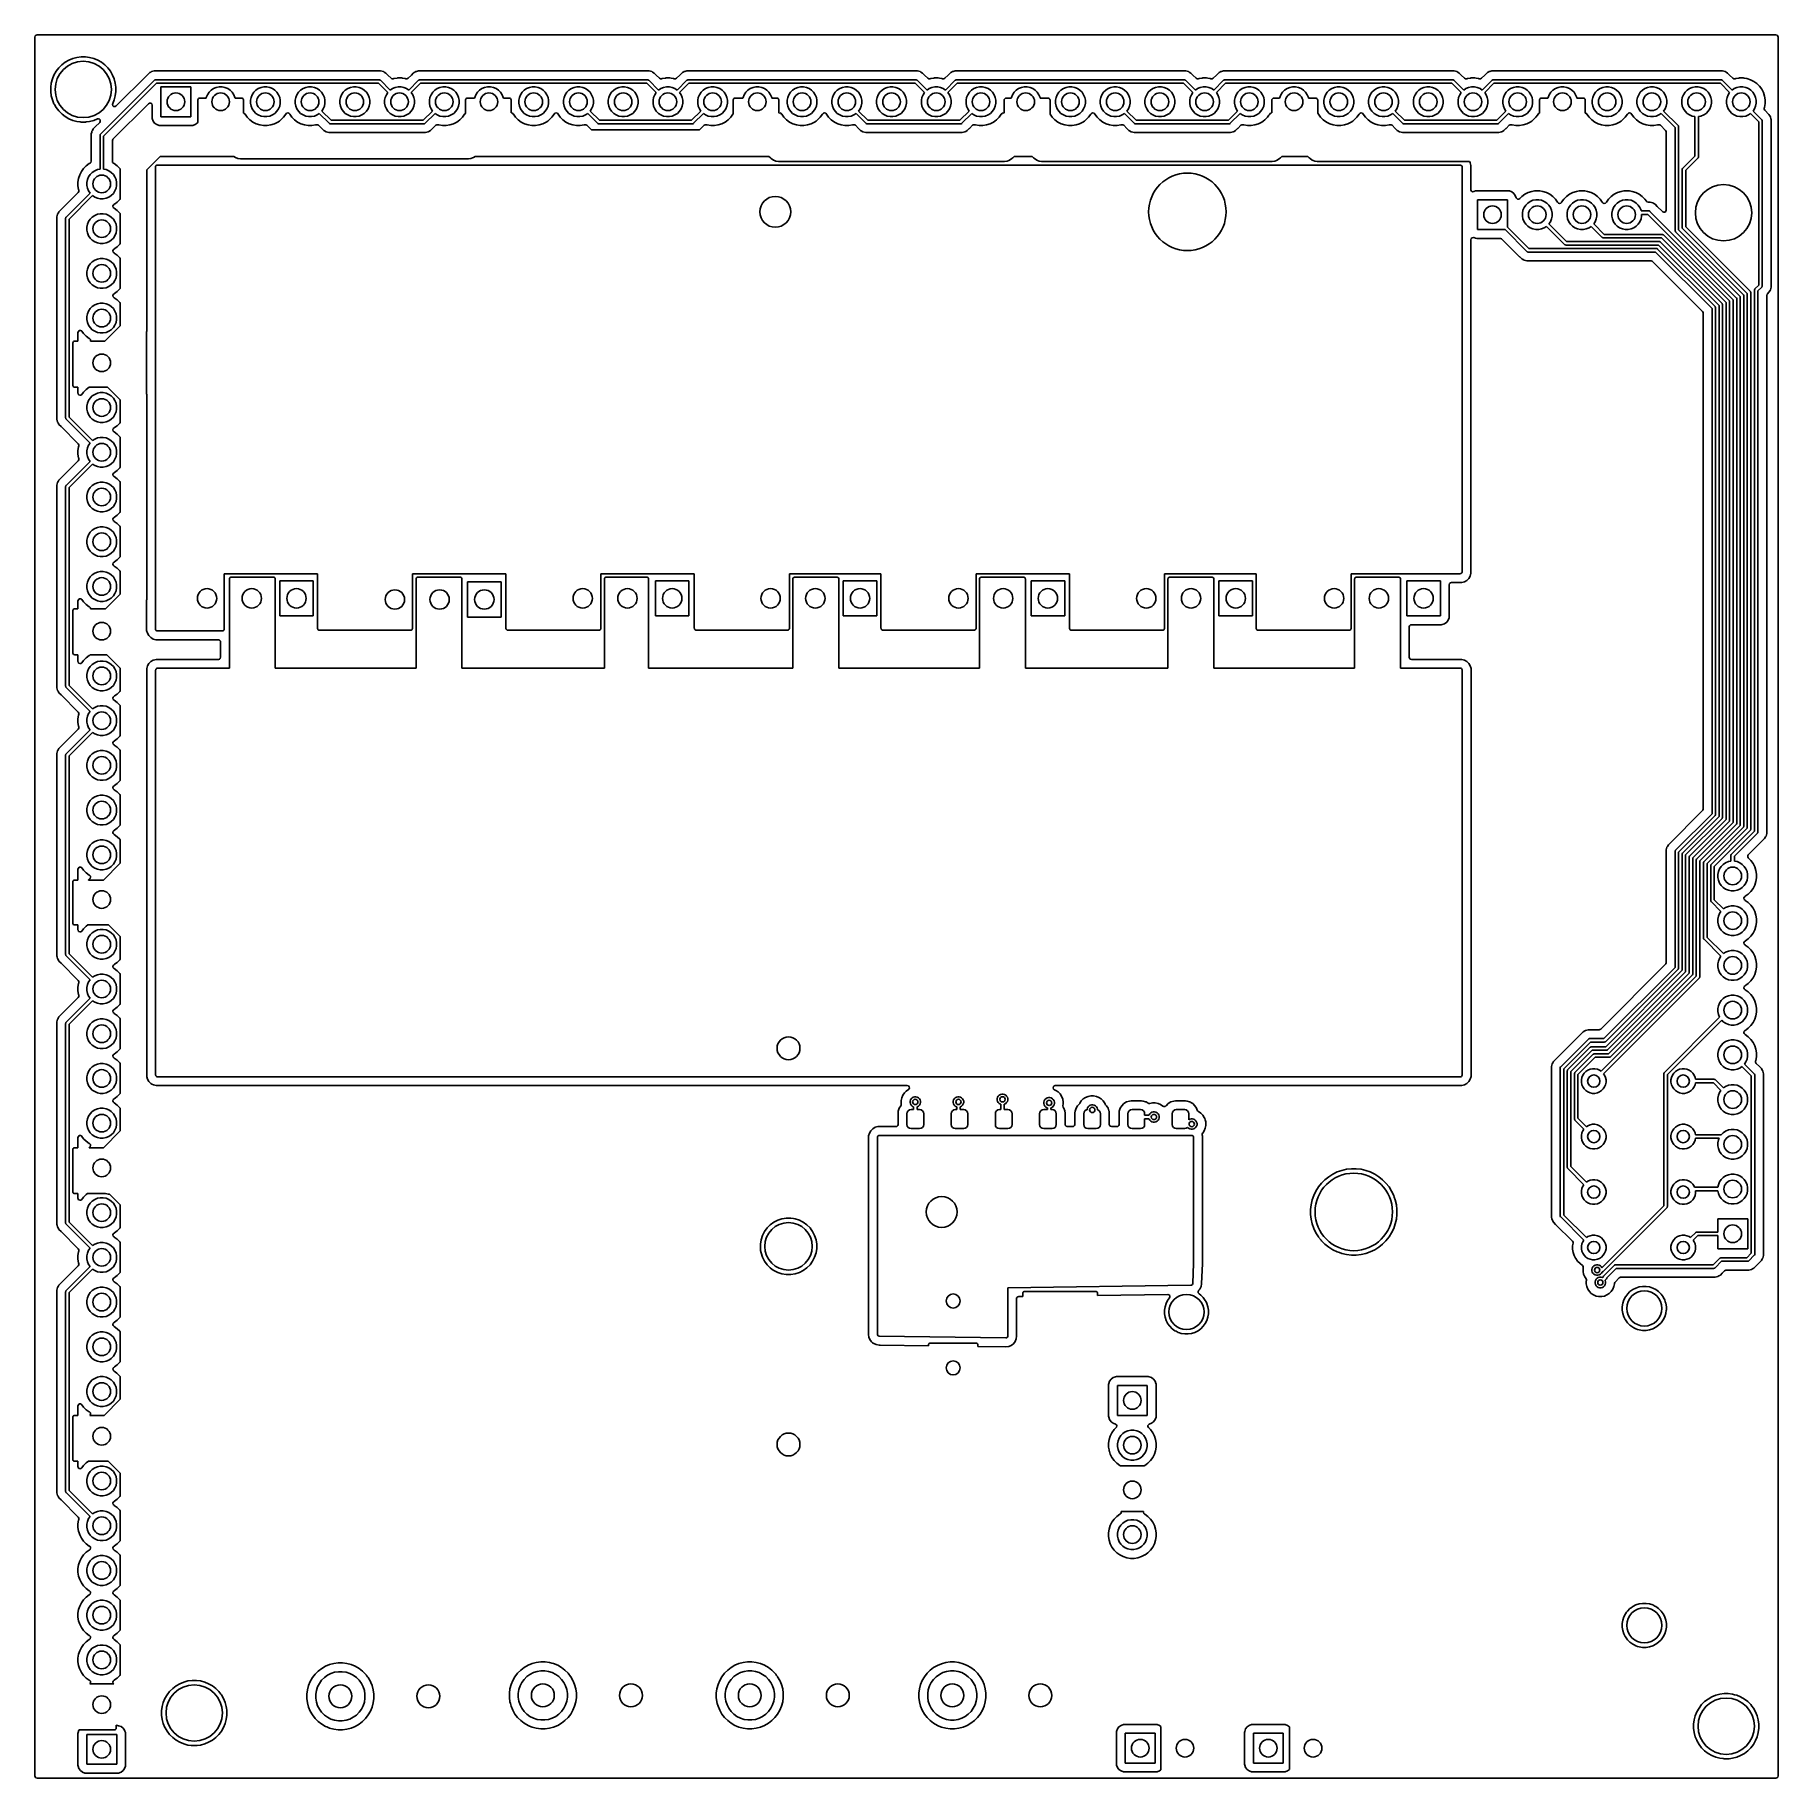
# Model space of a CAD drawing. Extents: x 81.5 to 180.4, y -148.7 to -49.7.
import ezdxf

# ---------------------------------------------------------------- set-up
doc = ezdxf.new("R2010")
doc.units = 0
doc.layers.add('BLACK', color=7, linetype='CONTINUOUS')

msp = doc.modelspace()

# ---------------------------------------------------------------- linework, layer by layer
at = {"layer": 'BLACK', "linetype": 'CONTINUOUS'}
for p, q in [((81.4505, -49.8245), (81.470185, -49.757461)), ((81.4505, -52.678711), (81.4505, -49.8245)), ((81.470185, -49.757461), (81.522989, -49.711706)), ((81.522989, -49.711706), (81.5745, -49.7005)), ((81.5745, -49.7005), (180.3255, -49.7005)), ((180.3255, -49.7005), (180.392539, -49.720185)), ((180.392539, -49.720185), (180.438294, -49.772989)), ((180.438294, -49.772989), (180.4495, -49.8245)), ((180.4495, -49.8245), (180.4495, -148.5755)), ((82.977256, -51.405739), (82.805739, -51.577256)), ((82.977263, -51.405733), (82.977256, -51.405739)), ((83.169706, -51.258067), (82.977263, -51.405733)), ((83.379785, -51.136777), (83.169706, -51.258067)), ((83.379794, -51.136773), (83.379785, -51.136777)), ((83.603895, -51.043947), (83.379794, -51.136773)), ((83.838214, -50.981161), (83.603895, -51.043947)), ((84.078711, -50.9495), (83.838214, -50.981161)), ((84.078712, -50.9495), (84.078711, -50.9495)), ((84.321288, -50.9495), (84.078712, -50.9495)), ((84.321289, -50.9495), (84.321288, -50.9495)), ((84.561785, -50.981161), (84.321289, -50.9495)), ((84.796104, -51.043947), (84.561785, -50.981161)), ((85.020205, -51.136773), (84.796104, -51.043947)), ((85.020212, -51.136776), (85.020205, -51.136773)), ((85.230289, -51.258064), (85.020212, -51.136776)), ((85.230292, -51.258066), (85.230289, -51.258064)), ((85.230293, -51.258067), (85.230292, -51.258066)), ((85.422736, -51.405733), (85.230293, -51.258067)), ((85.422743, -51.405739), (85.422736, -51.405733)), ((85.59426, -51.577256), (85.422743, -51.405739)), ((82.381161, -52.438214), (82.3495, -52.678711)), ((82.443947, -52.203895), (82.381161, -52.438214)), ((82.536773, -51.979794), (82.443947, -52.203895)), ((82.536777, -51.979785), (82.536773, -51.979794)), ((82.658067, -51.769706), (82.536777, -51.979785)), ((82.805733, -51.577263), (82.658067, -51.769706)), ((82.805739, -51.577256), (82.805733, -51.577263)), ((85.179289, -55.337289), (88.238289, -52.27829)), ((88.350421, -52.449), (85.35, -55.449421)), ((85.594265, -51.577262), (85.59426, -51.577256)), ((85.741936, -51.769711), (85.594265, -51.577262)), ((85.863224, -51.979788), (85.741936, -51.769711)), ((85.863226, -51.979794), (85.863224, -51.979788)), ((85.953811, -52.198486), (85.863226, -51.979794)), ((85.956054, -52.2039), (85.953811, -52.198486)), ((86.018838, -52.438211), (85.956054, -52.2039)), ((86.0505, -52.678712), (86.018838, -52.438211)), ((87.828478, -51.980286), (86.073985, -53.734778)), ((87.940282, -51.868481), (87.828478, -51.980286)), ((87.940285, -51.868479), (87.940282, -51.868481)), ((87.983689, -51.84342), (87.940285, -51.868479)), ((88.027095, -51.81836), (87.983689, -51.84342)), ((88.027096, -51.818359), (88.027095, -51.81836)), ((88.077209, -51.789425), (88.027096, -51.818359)), ((88.077212, -51.789424), (88.077209, -51.789425)), ((88.077214, -51.789423), (88.077212, -51.789424)), ((88.077215, -51.789423), (88.077214, -51.789423)), ((88.229942, -51.7485), (88.077215, -51.789423)), ((88.388057, -51.7485), (88.229942, -51.7485)), ((88.238289, -52.27829), (88.253442, -52.265853)), ((88.253442, -52.265853), (88.264, -52.261479)), ((88.264, -52.261479), (88.289491, -52.250921)), ((88.289491, -52.250921), (88.309, -52.249)), ((88.309, -52.249), (101.009, -52.249)), ((100.967578, -52.449), (88.350421, -52.449)), ((100.922331, -51.7485), (88.388057, -51.7485)), ((100.922347, -51.748499), (100.922331, -51.7485)), ((100.929943, -51.748499), (100.922347, -51.748499)), ((101.088057, -51.748499), (100.929943, -51.748499)), ((101.493489, -52.974911), (100.967578, -52.449)), ((101.009, -52.249), (101.028509, -52.250921)), ((101.028509, -52.250921), (101.064557, -52.265853)), ((101.064557, -52.265853), (101.079711, -52.278289)), ((101.079711, -52.278289), (101.634911, -52.833489)), ((101.240785, -51.789423), (101.088057, -51.748499)), ((101.2909, -51.818358), (101.240785, -51.789423)), ((101.290904, -51.818359), (101.2909, -51.818358)), ((101.290904, -51.81836), (101.290904, -51.818359)), ((101.377716, -51.86848), (101.290904, -51.81836)), ((101.377717, -51.868481), (101.377716, -51.86848)), ((101.496588, -51.987352), (101.377717, -51.868481)), ((101.49659, -51.987355), (101.496588, -51.987352)), ((101.675476, -52.166241), (101.49659, -51.987355)), ((101.731632, -52.198486), (101.675476, -52.166241)), ((101.801473, -52.196492), (101.731632, -52.198486)), ((101.843757, -52.182753), (101.801473, -52.196492)), ((102.025006, -52.154046), (101.843757, -52.182753)), ((102.053713, -52.1495), (102.025006, -52.154046)), ((102.266287, -52.1495), (102.053713, -52.1495)), ((102.336272, -52.160584), (102.266287, -52.1495)), ((102.476245, -52.182754), (102.336272, -52.160584)), ((102.518523, -52.196491), (102.476245, -52.182754)), ((102.583199, -52.199726), (102.518523, -52.196491)), ((102.644522, -52.166241), (102.583199, -52.199726)), ((102.830478, -51.980286), (102.644522, -52.166241)), ((102.685088, -52.833489), (103.240289, -52.278289)), ((103.352422, -52.449), (102.82651, -52.974911)), ((102.942282, -51.868481), (102.830478, -51.980286)), ((102.942285, -51.868479), (102.942282, -51.868481)), ((102.985689, -51.84342), (102.942285, -51.868479)), ((103.029095, -51.81836), (102.985689, -51.84342)), ((103.029096, -51.818359), (103.029095, -51.81836)), ((103.079209, -51.789425), (103.029096, -51.818359)), ((103.07921, -51.789424), (103.079209, -51.789425)), ((103.124587, -51.777265), (103.07921, -51.789424)), ((103.231943, -51.748499), (103.124587, -51.777265)), ((103.390058, -51.748499), (103.231943, -51.748499)), ((103.240289, -52.278289), (103.255443, -52.265853)), ((103.255443, -52.265853), (103.291491, -52.250921)), ((103.291491, -52.250921), (103.311, -52.249)), ((103.311, -52.249), (116.249, -52.249)), ((116.207578, -52.449), (103.352422, -52.449)), ((103.397654, -51.748499), (103.390058, -51.748499)), ((103.39767, -51.7485), (103.397654, -51.748499)), ((116.162331, -51.7485), (103.39767, -51.7485)), ((116.162347, -51.748499), (116.162331, -51.7485)), ((116.169943, -51.748499), (116.162347, -51.748499)), ((116.328057, -51.748499), (116.169943, -51.748499)), ((116.733489, -52.974911), (116.207578, -52.449)), ((116.249, -52.249), (116.268509, -52.250921)), ((116.268509, -52.250921), (116.304557, -52.265853)), ((116.304557, -52.265853), (116.319711, -52.278289)), ((116.319711, -52.278289), (116.874911, -52.833489)), ((116.480785, -51.789423), (116.328057, -51.748499)), ((116.5309, -51.818358), (116.480785, -51.789423)), ((116.530904, -51.818359), (116.5309, -51.818358)), ((116.530904, -51.81836), (116.530904, -51.818359)), ((116.617716, -51.86848), (116.530904, -51.81836)), ((116.617717, -51.868481), (116.617716, -51.86848)), ((116.736588, -51.987352), (116.617717, -51.868481)), ((116.73659, -51.987355), (116.736588, -51.987352)), ((116.915476, -52.166241), (116.73659, -51.987355)), ((116.971632, -52.198486), (116.915476, -52.166241)), ((117.041473, -52.196492), (116.971632, -52.198486)), ((117.083757, -52.182753), (117.041473, -52.196492)), ((117.265006, -52.154046), (117.083757, -52.182753)), ((117.293713, -52.1495), (117.265006, -52.154046)), ((117.506287, -52.1495), (117.293713, -52.1495)), ((117.576272, -52.160584), (117.506287, -52.1495)), ((117.716245, -52.182754), (117.576272, -52.160584)), ((117.758523, -52.196491), (117.716245, -52.182754)), ((117.823199, -52.199726), (117.758523, -52.196491)), ((117.884522, -52.166241), (117.823199, -52.199726)), ((118.070478, -51.980286), (117.884522, -52.166241)), ((117.925088, -52.833489), (118.480289, -52.278289)), ((118.592422, -52.449), (118.06651, -52.974911)), ((118.182282, -51.868481), (118.070478, -51.980286)), ((118.182285, -51.868479), (118.182282, -51.868481)), ((118.225689, -51.84342), (118.182285, -51.868479)), ((118.269095, -51.81836), (118.225689, -51.84342)), ((118.269096, -51.818359), (118.269095, -51.81836)), ((118.319209, -51.789425), (118.269096, -51.818359)), ((118.31921, -51.789424), (118.319209, -51.789425)), ((118.364587, -51.777265), (118.31921, -51.789424)), ((118.471943, -51.748499), (118.364587, -51.777265)), ((118.630058, -51.748499), (118.471943, -51.748499)), ((118.480289, -52.278289), (118.495443, -52.265853)), ((118.495443, -52.265853), (118.531491, -52.250921)), ((118.531491, -52.250921), (118.551, -52.249)), ((118.551, -52.249), (131.489, -52.249)), ((131.447578, -52.449), (118.592422, -52.449)), ((118.637654, -51.748499), (118.630058, -51.748499)), ((118.63767, -51.7485), (118.637654, -51.748499)), ((131.402331, -51.7485), (118.63767, -51.7485)), ((131.402347, -51.748499), (131.402331, -51.7485)), ((131.409943, -51.748499), (131.402347, -51.748499)), ((131.568057, -51.748499), (131.409943, -51.748499)), ((131.973489, -52.974911), (131.447578, -52.449)), ((131.489, -52.249), (131.508509, -52.250921)), ((131.508509, -52.250921), (131.544557, -52.265853)), ((131.544557, -52.265853), (131.559711, -52.278289)), ((131.559711, -52.278289), (132.114911, -52.833489)), ((131.720785, -51.789423), (131.568057, -51.748499)), ((131.7709, -51.818358), (131.720785, -51.789423)), ((131.770904, -51.818359), (131.7709, -51.818358)), ((131.770904, -51.81836), (131.770904, -51.818359)), ((131.857716, -51.86848), (131.770904, -51.81836)), ((131.857717, -51.868481), (131.857716, -51.86848)), ((131.976588, -51.987352), (131.857717, -51.868481)), ((131.97659, -51.987355), (131.976588, -51.987352)), ((132.155476, -52.166241), (131.97659, -51.987355)), ((132.211632, -52.198486), (132.155476, -52.166241)), ((132.281473, -52.196492), (132.211632, -52.198486)), ((132.323757, -52.182753), (132.281473, -52.196492)), ((132.505006, -52.154046), (132.323757, -52.182753)), ((132.533713, -52.1495), (132.505006, -52.154046)), ((132.746287, -52.1495), (132.533713, -52.1495)), ((132.816272, -52.160584), (132.746287, -52.1495)), ((132.956245, -52.182754), (132.816272, -52.160584)), ((132.998523, -52.196491), (132.956245, -52.182754)), ((133.063199, -52.199726), (132.998523, -52.196491)), ((133.124522, -52.166241), (133.063199, -52.199726)), ((133.310478, -51.980286), (133.124522, -52.166241)), ((133.165088, -52.833489), (133.720289, -52.278289)), ((133.832422, -52.449), (133.30651, -52.974911)), ((133.422282, -51.868481), (133.310478, -51.980286)), ((133.422285, -51.868479), (133.422282, -51.868481)), ((133.465689, -51.84342), (133.422285, -51.868479)), ((133.509095, -51.81836), (133.465689, -51.84342)), ((133.509096, -51.818359), (133.509095, -51.81836)), ((133.559209, -51.789425), (133.509096, -51.818359)), ((133.55921, -51.789424), (133.559209, -51.789425)), ((133.604587, -51.777265), (133.55921, -51.789424)), ((133.711943, -51.748499), (133.604587, -51.777265)), ((133.870058, -51.748499), (133.711943, -51.748499)), ((133.720289, -52.278289), (133.735443, -52.265853)), ((133.735443, -52.265853), (133.771491, -52.250921)), ((133.771491, -52.250921), (133.791, -52.249)), ((133.791, -52.249), (146.729, -52.249)), ((146.687578, -52.449), (133.832422, -52.449)), ((133.877654, -51.748499), (133.870058, -51.748499)), ((133.87767, -51.7485), (133.877654, -51.748499)), ((146.642331, -51.7485), (133.87767, -51.7485)), ((146.642347, -51.748499), (146.642331, -51.7485)), ((146.649943, -51.748499), (146.642347, -51.748499)), ((146.808057, -51.748499), (146.649943, -51.748499)), ((147.213489, -52.974911), (146.687578, -52.449)), ((146.729, -52.249), (146.748509, -52.250921)), ((146.748509, -52.250921), (146.784557, -52.265853)), ((146.784557, -52.265853), (146.799711, -52.278289)), ((146.799711, -52.278289), (147.354911, -52.833489)), ((146.960785, -51.789423), (146.808057, -51.748499)), ((147.0109, -51.818358), (146.960785, -51.789423)), ((147.010904, -51.818359), (147.0109, -51.818358)), ((147.010904, -51.81836), (147.010904, -51.818359)), ((147.097716, -51.86848), (147.010904, -51.81836)), ((147.097717, -51.868481), (147.097716, -51.86848)), ((147.216588, -51.987352), (147.097717, -51.868481)), ((147.21659, -51.987355), (147.216588, -51.987352)), ((147.395476, -52.166241), (147.21659, -51.987355)), ((147.451632, -52.198486), (147.395476, -52.166241)), ((147.521473, -52.196492), (147.451632, -52.198486)), ((147.563757, -52.182753), (147.521473, -52.196492)), ((147.745006, -52.154046), (147.563757, -52.182753)), ((147.773713, -52.1495), (147.745006, -52.154046)), ((147.986287, -52.1495), (147.773713, -52.1495)), ((148.056272, -52.160584), (147.986287, -52.1495)), ((148.196245, -52.182754), (148.056272, -52.160584)), ((148.238523, -52.196491), (148.196245, -52.182754)), ((148.303199, -52.199726), (148.238523, -52.196491)), ((148.364522, -52.166241), (148.303199, -52.199726)), ((148.550478, -51.980286), (148.364522, -52.166241)), ((148.405088, -52.833489), (148.960289, -52.278289)), ((149.072422, -52.449), (148.54651, -52.974911)), ((148.662282, -51.868481), (148.550478, -51.980286)), ((148.662285, -51.868479), (148.662282, -51.868481)), ((148.705689, -51.84342), (148.662285, -51.868479)), ((148.749095, -51.81836), (148.705689, -51.84342)), ((148.749096, -51.818359), (148.749095, -51.81836)), ((148.799209, -51.789425), (148.749096, -51.818359)), ((148.79921, -51.789424), (148.799209, -51.789425)), ((148.844587, -51.777265), (148.79921, -51.789424)), ((148.951943, -51.748499), (148.844587, -51.777265)), ((149.110058, -51.748499), (148.951943, -51.748499)), ((148.960289, -52.278289), (148.975443, -52.265853)), ((148.975443, -52.265853), (149.011491, -52.250921)), ((149.011491, -52.250921), (149.031, -52.249)), ((149.031, -52.249), (161.969, -52.249)), ((161.927578, -52.449), (149.072422, -52.449)), ((149.117654, -51.748499), (149.110058, -51.748499)), ((149.11767, -51.7485), (149.117654, -51.748499)), ((161.882331, -51.7485), (149.11767, -51.7485)), ((161.882347, -51.748499), (161.882331, -51.7485)), ((161.889943, -51.748499), (161.882347, -51.748499)), ((162.048057, -51.748499), (161.889943, -51.748499)), ((162.453489, -52.974911), (161.927578, -52.449)), ((161.969, -52.249), (161.988509, -52.250921)), ((161.988509, -52.250921), (162.024557, -52.265853)), ((162.024557, -52.265853), (162.039711, -52.278289)), ((162.039711, -52.278289), (162.594911, -52.833489)), ((162.200785, -51.789423), (162.048057, -51.748499)), ((162.2509, -51.818358), (162.200785, -51.789423)), ((162.250904, -51.818359), (162.2509, -51.818358)), ((162.250904, -51.81836), (162.250904, -51.818359)), ((162.337716, -51.86848), (162.250904, -51.81836)), ((162.337717, -51.868481), (162.337716, -51.86848)), ((162.456588, -51.987352), (162.337717, -51.868481)), ((162.45659, -51.987355), (162.456588, -51.987352)), ((162.635476, -52.166241), (162.45659, -51.987355)), ((162.691632, -52.198486), (162.635476, -52.166241)), ((162.761473, -52.196492), (162.691632, -52.198486)), ((162.803757, -52.182753), (162.761473, -52.196492)), ((162.985006, -52.154046), (162.803757, -52.182753)), ((163.013713, -52.1495), (162.985006, -52.154046)), ((163.226287, -52.1495), (163.013713, -52.1495)), ((163.296272, -52.160584), (163.226287, -52.1495)), ((163.436245, -52.182754), (163.296272, -52.160584)), ((163.478523, -52.196491), (163.436245, -52.182754)), ((163.543199, -52.199726), (163.478523, -52.196491)), ((163.604522, -52.166241), (163.543199, -52.199726)), ((163.790478, -51.980286), (163.604522, -52.166241)), ((163.645088, -52.833489), (164.200289, -52.278289)), ((164.312422, -52.449), (163.78651, -52.974911)), ((163.902282, -51.868481), (163.790478, -51.980286)), ((163.902285, -51.868479), (163.902282, -51.868481)), ((163.945689, -51.84342), (163.902285, -51.868479)), ((163.989095, -51.81836), (163.945689, -51.84342)), ((163.989096, -51.818359), (163.989095, -51.81836)), ((164.039209, -51.789425), (163.989096, -51.818359)), ((164.03921, -51.789424), (164.039209, -51.789425)), ((164.084587, -51.777265), (164.03921, -51.789424)), ((164.191943, -51.748499), (164.084587, -51.777265)), ((164.350058, -51.748499), (164.191943, -51.748499)), ((164.200289, -52.278289), (164.215443, -52.265853)), ((164.215443, -52.265853), (164.251491, -52.250921)), ((164.251491, -52.250921), (164.271, -52.249)), ((164.271, -52.249), (177.209, -52.249)), ((177.167578, -52.449), (164.312422, -52.449)), ((164.357654, -51.748499), (164.350058, -51.748499)), ((164.35767, -51.7485), (164.357654, -51.748499)), ((177.122331, -51.7485), (164.35767, -51.7485)), ((177.122347, -51.748499), (177.122331, -51.7485)), ((177.129943, -51.748499), (177.122347, -51.748499)), ((177.288057, -51.748499), (177.129943, -51.748499)), ((177.693489, -52.974911), (177.167578, -52.449)), ((177.209, -52.249), (177.228509, -52.250921)), ((177.228509, -52.250921), (177.264557, -52.265853)), ((177.264557, -52.265853), (177.279711, -52.278289)), ((177.279711, -52.278289), (177.834911, -52.833489)), ((177.440785, -51.789423), (177.288057, -51.748499)), ((177.4909, -51.818358), (177.440785, -51.789423)), ((177.490904, -51.818359), (177.4909, -51.818358)), ((177.490904, -51.81836), (177.490904, -51.818359)), ((177.577716, -51.86848), (177.490904, -51.81836)), ((177.577717, -51.868481), (177.577716, -51.86848)), ((177.696588, -51.987352), (177.577717, -51.868481)), ((177.69659, -51.987355), (177.696588, -51.987352)), ((177.875476, -52.166241), (177.69659, -51.987355)), ((177.931632, -52.198486), (177.875476, -52.166241)), ((178.001473, -52.196492), (177.931632, -52.198486)), ((178.043757, -52.182753), (178.001473, -52.196492)), ((178.225006, -52.154046), (178.043757, -52.182753)), ((178.253713, -52.1495), (178.225006, -52.154046)), ((178.466287, -52.1495), (178.253713, -52.1495)), ((178.514957, -52.157208), (178.466287, -52.1495)), ((178.67624, -52.182753), (178.514957, -52.157208)), ((178.676241, -52.182753), (178.67624, -52.182753)), ((178.676243, -52.182754), (178.676241, -52.182753)), ((178.878412, -52.248443), (178.676243, -52.182754)), ((178.878413, -52.248443), (178.878412, -52.248443)), ((178.878414, -52.248444), (178.878413, -52.248443)), ((179.06782, -52.344951), (178.878414, -52.248444)), ((179.239786, -52.46989), (179.06782, -52.344951)), ((81.4505, -148.5755), (81.4505, -52.678711)), ((82.3495, -52.678711), (82.3495, -52.921288)), ((82.3495, -52.921288), (82.381161, -53.161785)), ((82.381161, -53.161785), (82.443947, -53.396104)), ((82.443947, -53.396104), (82.536773, -53.620205)), ((85.871742, -53.599646), (85.956054, -53.3961)), ((85.956054, -53.3961), (86.018838, -53.161789)), ((86.018838, -53.161789), (86.0505, -52.921288)), ((86.0505, -52.921288), (86.0505, -52.678712)), ((88.61, -54.35), (88.61, -52.65)), ((88.61, -52.65), (90.31, -52.65)), ((90.31, -52.65), (90.31, -54.35)), ((90.7, -53.4), (90.701921, -53.380491)), ((90.7, -54.664193), (90.7, -53.4)), ((90.701921, -53.380491), (90.716853, -53.344443)), ((90.716853, -53.344443), (90.744443, -53.316853)), ((90.744443, -53.316853), (90.780491, -53.301921)), ((90.780491, -53.301921), (90.8, -53.3)), ((90.8, -53.3), (91.177303, -53.3)), ((91.177303, -53.3), (91.186601, -53.253258)), ((91.186601, -53.253258), (91.250367, -53.099313)), ((91.250367, -53.099313), (91.342941, -52.960766)), ((91.342941, -52.960766), (91.460766, -52.842941)), ((91.460766, -52.842941), (91.599313, -52.750367)), ((91.599313, -52.750367), (91.753258, -52.686601)), ((91.753258, -52.686601), (91.916685, -52.654093)), ((91.916685, -52.654093), (92.083315, -52.654093)), ((92.083315, -52.654093), (92.246742, -52.686601)), ((92.246742, -52.686601), (92.400687, -52.750367)), ((92.400687, -52.750367), (92.539234, -52.842941)), ((92.539234, -52.842941), (92.657059, -52.960766)), ((92.657059, -52.960766), (92.749633, -53.099313)), ((92.749633, -53.099313), (92.813399, -53.253258)), ((92.813399, -53.253258), (92.822697, -53.3)), ((92.822697, -53.3), (93.2, -53.3)), ((93.2, -53.3), (93.219509, -53.301921)), ((93.219509, -53.301921), (93.255557, -53.316853)), ((93.255557, -53.316853), (93.283147, -53.344443)), ((93.283147, -53.344443), (93.298079, -53.380491)), ((93.298079, -53.380491), (93.3, -53.4)), ((93.3, -53.4), (93.3, -54.139421)), ((93.694093, -53.416685), (93.726601, -53.253258)), ((93.694093, -53.583315), (93.694093, -53.416685)), ((93.726601, -53.253258), (93.790367, -53.099313)), ((93.790367, -53.099313), (93.882941, -52.960766)), ((93.882941, -52.960766), (94.000766, -52.842941)), ((94.000766, -52.842941), (94.139313, -52.750367)), ((94.139313, -52.750367), (94.293258, -52.686601)), ((94.293258, -52.686601), (94.456685, -52.654093)), ((94.456685, -52.654093), (94.623315, -52.654093)), ((94.623315, -52.654093), (94.786742, -52.686601)), ((94.786742, -52.686601), (94.940687, -52.750367)), ((94.940687, -52.750367), (95.079234, -52.842941)), ((95.079234, -52.842941), (95.197059, -52.960766)), ((95.197059, -52.960766), (95.289633, -53.099313)), ((95.289633, -53.099313), (95.353399, -53.253258)), ((95.353399, -53.253258), (95.385907, -53.416685)), ((95.385907, -53.416685), (95.385907, -53.583315)), ((96.234093, -53.416685), (96.266601, -53.253258)), ((96.234093, -53.583315), (96.234093, -53.416685)), ((96.266601, -53.253258), (96.330367, -53.099313)), ((96.330367, -53.099313), (96.422941, -52.960766)), ((96.422941, -52.960766), (96.540766, -52.842941)), ((96.540766, -52.842941), (96.679313, -52.750367)), ((96.679313, -52.750367), (96.833258, -52.686601)), ((96.833258, -52.686601), (96.996685, -52.654093)), ((96.996685, -52.654093), (97.163315, -52.654093)), ((97.163315, -52.654093), (97.326742, -52.686601)), ((97.326742, -52.686601), (97.480687, -52.750367)), ((97.480687, -52.750367), (97.619234, -52.842941)), ((97.619234, -52.842941), (97.737059, -52.960766)), ((97.737059, -52.960766), (97.829633, -53.099313)), ((97.829633, -53.099313), (97.893399, -53.253258)), ((97.893399, -53.253258), (97.925907, -53.416685)), ((97.925907, -53.416685), (97.925907, -53.583315)), ((98.774093, -53.416685), (98.806601, -53.253258)), ((98.774093, -53.583315), (98.774093, -53.416685)), ((98.806601, -53.253258), (98.870367, -53.099313)), ((98.870367, -53.099313), (98.962941, -52.960766)), ((98.962941, -52.960766), (99.080766, -52.842941)), ((99.080766, -52.842941), (99.219313, -52.750367)), ((99.219313, -52.750367), (99.373258, -52.686601)), ((99.373258, -52.686601), (99.536685, -52.654093)), ((99.536685, -52.654093), (99.703315, -52.654093)), ((99.703315, -52.654093), (99.866742, -52.686601)), ((99.866742, -52.686601), (100.020687, -52.750367)), ((100.020687, -52.750367), (100.159234, -52.842941)), ((100.159234, -52.842941), (100.277059, -52.960766)), ((100.277059, -52.960766), (100.369633, -53.099313)), ((100.369633, -53.099313), (100.433399, -53.253258)), ((100.433399, -53.253258), (100.465907, -53.416685)), ((100.465907, -53.416685), (100.465907, -53.583315)), ((101.314093, -53.416685), (101.346601, -53.253258)), ((101.314093, -53.583315), (101.314093, -53.416685)), ((101.346601, -53.253258), (101.410367, -53.099313)), ((101.410367, -53.099313), (101.493489, -52.974911)), ((101.634911, -52.833489), (101.759313, -52.750367)), ((101.759313, -52.750367), (101.913258, -52.686601)), ((101.913258, -52.686601), (102.076685, -52.654093)), ((102.076685, -52.654093), (102.243315, -52.654093)), ((102.243315, -52.654093), (102.406742, -52.686601)), ((102.406742, -52.686601), (102.560687, -52.750367)), ((102.560687, -52.750367), (102.685088, -52.833489)), ((102.82651, -52.974911), (102.909633, -53.099313)), ((102.909633, -53.099313), (102.973399, -53.253258)), ((102.973399, -53.253258), (103.005907, -53.416685)), ((103.005907, -53.416685), (103.005907, -53.583315)), ((103.854093, -53.416685), (103.886601, -53.253258)), ((103.854093, -53.583315), (103.854093, -53.416685)), ((103.886601, -53.253258), (103.950367, -53.099313)), ((103.950367, -53.099313), (104.042941, -52.960766)), ((104.042941, -52.960766), (104.160766, -52.842941)), ((104.160766, -52.842941), (104.299313, -52.750367)), ((104.299313, -52.750367), (104.453258, -52.686601)), ((104.453258, -52.686601), (104.616685, -52.654093)), ((104.616685, -52.654093), (104.783315, -52.654093)), ((104.783315, -52.654093), (104.946742, -52.686601)), ((104.946742, -52.686601), (105.100687, -52.750367)), ((105.100687, -52.750367), (105.239234, -52.842941)), ((105.239234, -52.842941), (105.357059, -52.960766)), ((105.357059, -52.960766), (105.449633, -53.099313)), ((105.449633, -53.099313), (105.513399, -53.253258)), ((105.513399, -53.253258), (105.545907, -53.416685)), ((105.545907, -53.416685), (105.545907, -53.583315)), ((105.9, -53.4), (105.901921, -53.380491)), ((105.9, -54.155931), (105.9, -53.4)), ((105.901921, -53.380491), (105.916853, -53.344443)), ((105.916853, -53.344443), (105.944443, -53.316853)), ((105.944443, -53.316853), (105.980491, -53.301921)), ((105.980491, -53.301921), (106, -53.3)), ((106, -53.3), (106.417303, -53.3)), ((106.417303, -53.3), (106.426601, -53.253258)), ((106.426601, -53.253258), (106.490367, -53.099313)), ((106.490367, -53.099313), (106.582941, -52.960766)), ((106.582941, -52.960766), (106.700766, -52.842941)), ((106.700766, -52.842941), (106.839313, -52.750367)), ((106.839313, -52.750367), (106.993258, -52.686601)), ((106.993258, -52.686601), (107.156685, -52.654093)), ((107.156685, -52.654093), (107.323315, -52.654093)), ((107.323315, -52.654093), (107.486742, -52.686601)), ((107.486742, -52.686601), (107.640687, -52.750367)), ((107.640687, -52.750367), (107.779234, -52.842941)), ((107.779234, -52.842941), (107.897059, -52.960766)), ((107.897059, -52.960766), (107.989633, -53.099313)), ((107.989633, -53.099313), (108.053399, -53.253258)), ((108.053399, -53.253258), (108.062697, -53.3)), ((108.062697, -53.3), (108.4, -53.3)), ((108.4, -53.3), (108.419509, -53.301921)), ((108.419509, -53.301921), (108.455557, -53.316853)), ((108.455557, -53.316853), (108.483147, -53.344443)), ((108.483147, -53.344443), (108.498079, -53.380491)), ((108.498079, -53.380491), (108.5, -53.4)), ((108.5, -53.4), (108.5, -54.134633)), ((108.934093, -53.416685), (108.966601, -53.253258)), ((108.934093, -53.583315), (108.934093, -53.416685)), ((108.966601, -53.253258), (109.030367, -53.099313)), ((109.030367, -53.099313), (109.122941, -52.960766)), ((109.122941, -52.960766), (109.240766, -52.842941)), ((109.240766, -52.842941), (109.379313, -52.750367)), ((109.379313, -52.750367), (109.533258, -52.686601)), ((109.533258, -52.686601), (109.696685, -52.654093)), ((109.696685, -52.654093), (109.863315, -52.654093)), ((109.863315, -52.654093), (110.026742, -52.686601)), ((110.026742, -52.686601), (110.180687, -52.750367)), ((110.180687, -52.750367), (110.319234, -52.842941)), ((110.319234, -52.842941), (110.437059, -52.960766)), ((110.437059, -52.960766), (110.529633, -53.099313)), ((110.529633, -53.099313), (110.593399, -53.253258)), ((110.593399, -53.253258), (110.625907, -53.416685)), ((110.625907, -53.416685), (110.625907, -53.583315)), ((111.474093, -53.416685), (111.506601, -53.253258)), ((111.474093, -53.583315), (111.474093, -53.416685)), ((111.506601, -53.253258), (111.570367, -53.099313)), ((111.570367, -53.099313), (111.662941, -52.960766)), ((111.662941, -52.960766), (111.780766, -52.842941)), ((111.780766, -52.842941), (111.919313, -52.750367)), ((111.919313, -52.750367), (112.073258, -52.686601)), ((112.073258, -52.686601), (112.236685, -52.654093)), ((112.236685, -52.654093), (112.403315, -52.654093)), ((112.403315, -52.654093), (112.566742, -52.686601)), ((112.566742, -52.686601), (112.720687, -52.750367)), ((112.720687, -52.750367), (112.859234, -52.842941)), ((112.859234, -52.842941), (112.977059, -52.960766)), ((112.977059, -52.960766), (113.069633, -53.099313)), ((113.069633, -53.099313), (113.133399, -53.253258)), ((113.133399, -53.253258), (113.165907, -53.416685)), ((113.165907, -53.416685), (113.165907, -53.583315)), ((114.014093, -53.416685), (114.046601, -53.253258)), ((114.014093, -53.583315), (114.014093, -53.416685)), ((114.046601, -53.253258), (114.110367, -53.099313)), ((114.110367, -53.099313), (114.202941, -52.960766)), ((114.202941, -52.960766), (114.320766, -52.842941)), ((114.320766, -52.842941), (114.459313, -52.750367)), ((114.459313, -52.750367), (114.613258, -52.686601)), ((114.613258, -52.686601), (114.776685, -52.654093)), ((114.776685, -52.654093), (114.943315, -52.654093)), ((114.943315, -52.654093), (115.106742, -52.686601)), ((115.106742, -52.686601), (115.260687, -52.750367)), ((115.260687, -52.750367), (115.399234, -52.842941)), ((115.399234, -52.842941), (115.517059, -52.960766)), ((115.517059, -52.960766), (115.609633, -53.099313)), ((115.609633, -53.099313), (115.673399, -53.253258)), ((115.673399, -53.253258), (115.705907, -53.416685)), ((115.705907, -53.416685), (115.705907, -53.583315)), ((116.554093, -53.416685), (116.586601, -53.253258)), ((116.554093, -53.583315), (116.554093, -53.416685)), ((116.586601, -53.253258), (116.650367, -53.099313)), ((116.650367, -53.099313), (116.733489, -52.974911)), ((116.874911, -52.833489), (116.999313, -52.750367)), ((116.999313, -52.750367), (117.153258, -52.686601)), ((117.153258, -52.686601), (117.316685, -52.654093)), ((117.316685, -52.654093), (117.483315, -52.654093)), ((117.483315, -52.654093), (117.646742, -52.686601)), ((117.646742, -52.686601), (117.800687, -52.750367)), ((117.800687, -52.750367), (117.925088, -52.833489)), ((118.06651, -52.974911), (118.149633, -53.099313)), ((118.149633, -53.099313), (118.213399, -53.253258)), ((118.213399, -53.253258), (118.245907, -53.416685)), ((118.245907, -53.416685), (118.245907, -53.583315)), ((119.094093, -53.416685), (119.126601, -53.253258)), ((119.094093, -53.583315), (119.094093, -53.416685)), ((119.126601, -53.253258), (119.190367, -53.099313)), ((119.190367, -53.099313), (119.282941, -52.960766)), ((119.282941, -52.960766), (119.400766, -52.842941)), ((119.400766, -52.842941), (119.539313, -52.750367)), ((119.539313, -52.750367), (119.693258, -52.686601)), ((119.693258, -52.686601), (119.856685, -52.654093)), ((119.856685, -52.654093), (120.023315, -52.654093)), ((120.023315, -52.654093), (120.186742, -52.686601)), ((120.186742, -52.686601), (120.340687, -52.750367)), ((120.340687, -52.750367), (120.479234, -52.842941)), ((120.479234, -52.842941), (120.597059, -52.960766)), ((120.597059, -52.960766), (120.689633, -53.099313)), ((120.689633, -53.099313), (120.753399, -53.253258)), ((120.753399, -53.253258), (120.785907, -53.416685)), ((120.785907, -53.416685), (120.785907, -53.583315)), ((121.1, -53.4), (121.101921, -53.380491)), ((121.1, -54.198288), (121.1, -53.4)), ((121.101921, -53.380491), (121.116853, -53.344443)), ((121.116853, -53.344443), (121.144443, -53.316853)), ((121.144443, -53.316853), (121.180491, -53.301921)), ((121.180491, -53.301921), (121.2, -53.3)), ((121.2, -53.3), (121.657303, -53.3)), ((121.657303, -53.3), (121.666601, -53.253258)), ((121.666601, -53.253258), (121.730367, -53.099313)), ((121.730367, -53.099313), (121.822941, -52.960766)), ((121.822941, -52.960766), (121.940766, -52.842941)), ((121.940766, -52.842941), (122.079313, -52.750367)), ((122.079313, -52.750367), (122.233258, -52.686601)), ((122.233258, -52.686601), (122.396685, -52.654093)), ((122.396685, -52.654093), (122.563315, -52.654093)), ((122.563315, -52.654093), (122.726742, -52.686601)), ((122.726742, -52.686601), (122.880687, -52.750367)), ((122.880687, -52.750367), (123.019234, -52.842941)), ((123.019234, -52.842941), (123.137059, -52.960766)), ((123.137059, -52.960766), (123.229633, -53.099313)), ((123.229633, -53.099313), (123.293399, -53.253258)), ((123.293399, -53.253258), (123.302697, -53.3)), ((123.302697, -53.3), (123.6, -53.3)), ((123.6, -53.3), (123.619509, -53.301921)), ((123.619509, -53.301921), (123.655557, -53.316853)), ((123.655557, -53.316853), (123.683147, -53.344443)), ((123.683147, -53.344443), (123.698079, -53.380491)), ((123.698079, -53.380491), (123.7, -53.4)), ((123.7, -53.4), (123.7, -54.14454)), ((124.174093, -53.416685), (124.206601, -53.253258)), ((124.174093, -53.583315), (124.174093, -53.416685)), ((124.206601, -53.253258), (124.270367, -53.099313)), ((124.270367, -53.099313), (124.362941, -52.960766)), ((124.362941, -52.960766), (124.480766, -52.842941)), ((124.480766, -52.842941), (124.619313, -52.750367)), ((124.619313, -52.750367), (124.773258, -52.686601)), ((124.773258, -52.686601), (124.936685, -52.654093)), ((124.936685, -52.654093), (125.103315, -52.654093)), ((125.103315, -52.654093), (125.266742, -52.686601)), ((125.266742, -52.686601), (125.420687, -52.750367)), ((125.420687, -52.750367), (125.559234, -52.842941)), ((125.559234, -52.842941), (125.677059, -52.960766)), ((125.677059, -52.960766), (125.769633, -53.099313)), ((125.769633, -53.099313), (125.833399, -53.253258)), ((125.833399, -53.253258), (125.865907, -53.416685)), ((125.865907, -53.416685), (125.865907, -53.583315)), ((126.714093, -53.416685), (126.746601, -53.253258)), ((126.714093, -53.583315), (126.714093, -53.416685)), ((126.746601, -53.253258), (126.810367, -53.099313)), ((126.810367, -53.099313), (126.902941, -52.960766)), ((126.902941, -52.960766), (127.020766, -52.842941)), ((127.020766, -52.842941), (127.159313, -52.750367)), ((127.159313, -52.750367), (127.313258, -52.686601)), ((127.313258, -52.686601), (127.476685, -52.654093)), ((127.476685, -52.654093), (127.643315, -52.654093)), ((127.643315, -52.654093), (127.806742, -52.686601)), ((127.806742, -52.686601), (127.960687, -52.750367)), ((127.960687, -52.750367), (128.099234, -52.842941)), ((128.099234, -52.842941), (128.217059, -52.960766)), ((128.217059, -52.960766), (128.309633, -53.099313)), ((128.309633, -53.099313), (128.373399, -53.253258)), ((128.373399, -53.253258), (128.405907, -53.416685)), ((128.405907, -53.416685), (128.405907, -53.583315)), ((129.254093, -53.416685), (129.286601, -53.253258)), ((129.254093, -53.583315), (129.254093, -53.416685)), ((129.286601, -53.253258), (129.350367, -53.099313)), ((129.350367, -53.099313), (129.442941, -52.960766)), ((129.442941, -52.960766), (129.560766, -52.842941)), ((129.560766, -52.842941), (129.699313, -52.750367)), ((129.699313, -52.750367), (129.853258, -52.686601)), ((129.853258, -52.686601), (130.016685, -52.654093)), ((130.016685, -52.654093), (130.183315, -52.654093)), ((130.183315, -52.654093), (130.346742, -52.686601)), ((130.346742, -52.686601), (130.500687, -52.750367)), ((130.500687, -52.750367), (130.639234, -52.842941)), ((130.639234, -52.842941), (130.757059, -52.960766)), ((130.757059, -52.960766), (130.849633, -53.099313)), ((130.849633, -53.099313), (130.913399, -53.253258)), ((130.913399, -53.253258), (130.945907, -53.416685)), ((130.945907, -53.416685), (130.945907, -53.583315)), ((131.794093, -53.416685), (131.826601, -53.253258)), ((131.794093, -53.583315), (131.794093, -53.416685)), ((131.826601, -53.253258), (131.890367, -53.099313)), ((131.890367, -53.099313), (131.973489, -52.974911)), ((132.114911, -52.833489), (132.239313, -52.750367)), ((132.239313, -52.750367), (132.393258, -52.686601)), ((132.393258, -52.686601), (132.556685, -52.654093)), ((132.556685, -52.654093), (132.723315, -52.654093)), ((132.723315, -52.654093), (132.886742, -52.686601)), ((132.886742, -52.686601), (133.040687, -52.750367)), ((133.040687, -52.750367), (133.165088, -52.833489)), ((133.30651, -52.974911), (133.389633, -53.099313)), ((133.389633, -53.099313), (133.453399, -53.253258)), ((133.453399, -53.253258), (133.485907, -53.416685)), ((133.485907, -53.416685), (133.485907, -53.583315)), ((134.334093, -53.416685), (134.366601, -53.253258)), ((134.334093, -53.583315), (134.334093, -53.416685)), ((134.366601, -53.253258), (134.430367, -53.099313)), ((134.430367, -53.099313), (134.522941, -52.960766)), ((134.522941, -52.960766), (134.640766, -52.842941)), ((134.640766, -52.842941), (134.779313, -52.750367)), ((134.779313, -52.750367), (134.933258, -52.686601)), ((134.933258, -52.686601), (135.096685, -52.654093)), ((135.096685, -52.654093), (135.263315, -52.654093)), ((135.263315, -52.654093), (135.426742, -52.686601)), ((135.426742, -52.686601), (135.580687, -52.750367)), ((135.580687, -52.750367), (135.719234, -52.842941)), ((135.719234, -52.842941), (135.837059, -52.960766)), ((135.837059, -52.960766), (135.929633, -53.099313)), ((135.929633, -53.099313), (135.993399, -53.253258)), ((135.993399, -53.253258), (136.025907, -53.416685)), ((136.025907, -53.416685), (136.025907, -53.583315)), ((136.5, -53.4), (136.501921, -53.380491)), ((136.5, -54.146044), (136.5, -53.4)), ((136.501921, -53.380491), (136.516853, -53.344443)), ((136.516853, -53.344443), (136.544443, -53.316853)), ((136.544443, -53.316853), (136.580491, -53.301921)), ((136.580491, -53.301921), (136.6, -53.3)), ((136.6, -53.3), (136.897303, -53.3)), ((136.897303, -53.3), (136.906601, -53.253258)), ((136.906601, -53.253258), (136.970367, -53.099313)), ((136.970367, -53.099313), (137.062941, -52.960766)), ((137.062941, -52.960766), (137.180766, -52.842941)), ((137.180766, -52.842941), (137.319313, -52.750367)), ((137.319313, -52.750367), (137.473258, -52.686601)), ((137.473258, -52.686601), (137.636685, -52.654093)), ((137.636685, -52.654093), (137.803315, -52.654093)), ((137.803315, -52.654093), (137.966742, -52.686601)), ((137.966742, -52.686601), (138.120687, -52.750367)), ((138.120687, -52.750367), (138.259234, -52.842941)), ((138.259234, -52.842941), (138.377059, -52.960766)), ((138.377059, -52.960766), (138.469633, -53.099313)), ((138.469633, -53.099313), (138.533399, -53.253258)), ((138.533399, -53.253258), (138.542697, -53.3)), ((138.542697, -53.3), (139, -53.3)), ((139, -53.3), (139.019509, -53.301921)), ((139.019509, -53.301921), (139.055557, -53.316853)), ((139.055557, -53.316853), (139.083147, -53.344443)), ((139.083147, -53.344443), (139.098079, -53.380491)), ((139.098079, -53.380491), (139.1, -53.4)), ((139.1, -53.4), (139.1, -54.198268)), ((139.414093, -53.416685), (139.446601, -53.253258)), ((139.414093, -53.583315), (139.414093, -53.416685)), ((139.446601, -53.253258), (139.510367, -53.099313)), ((139.510367, -53.099313), (139.602941, -52.960766)), ((139.602941, -52.960766), (139.720766, -52.842941)), ((139.720766, -52.842941), (139.859313, -52.750367)), ((139.859313, -52.750367), (140.013258, -52.686601)), ((140.013258, -52.686601), (140.176685, -52.654093)), ((140.176685, -52.654093), (140.343315, -52.654093)), ((140.343315, -52.654093), (140.506742, -52.686601)), ((140.506742, -52.686601), (140.660687, -52.750367)), ((140.660687, -52.750367), (140.799234, -52.842941)), ((140.799234, -52.842941), (140.917059, -52.960766)), ((140.917059, -52.960766), (141.009633, -53.099313)), ((141.009633, -53.099313), (141.073399, -53.253258)), ((141.073399, -53.253258), (141.105907, -53.416685)), ((141.105907, -53.416685), (141.105907, -53.583315)), ((141.954093, -53.416685), (141.986601, -53.253258)), ((141.954093, -53.583315), (141.954093, -53.416685)), ((141.986601, -53.253258), (142.050367, -53.099313)), ((142.050367, -53.099313), (142.142941, -52.960766)), ((142.142941, -52.960766), (142.260766, -52.842941)), ((142.260766, -52.842941), (142.399313, -52.750367)), ((142.399313, -52.750367), (142.553258, -52.686601)), ((142.553258, -52.686601), (142.716685, -52.654093)), ((142.716685, -52.654093), (142.883315, -52.654093)), ((142.883315, -52.654093), (143.046742, -52.686601)), ((143.046742, -52.686601), (143.200687, -52.750367)), ((143.200687, -52.750367), (143.339234, -52.842941)), ((143.339234, -52.842941), (143.457059, -52.960766)), ((143.457059, -52.960766), (143.549633, -53.099313)), ((143.549633, -53.099313), (143.613399, -53.253258)), ((143.613399, -53.253258), (143.645907, -53.416685)), ((143.645907, -53.416685), (143.645907, -53.583315)), ((144.494093, -53.416685), (144.526601, -53.253258)), ((144.494093, -53.583315), (144.494093, -53.416685)), ((144.526601, -53.253258), (144.590367, -53.099313)), ((144.590367, -53.099313), (144.682941, -52.960766)), ((144.682941, -52.960766), (144.800766, -52.842941)), ((144.800766, -52.842941), (144.939313, -52.750367)), ((144.939313, -52.750367), (145.093258, -52.686601)), ((145.093258, -52.686601), (145.256685, -52.654093)), ((145.256685, -52.654093), (145.423315, -52.654093)), ((145.423315, -52.654093), (145.586742, -52.686601)), ((145.586742, -52.686601), (145.740687, -52.750367)), ((145.740687, -52.750367), (145.879234, -52.842941)), ((145.879234, -52.842941), (145.997059, -52.960766)), ((145.997059, -52.960766), (146.089633, -53.099313)), ((146.089633, -53.099313), (146.153399, -53.253258)), ((146.153399, -53.253258), (146.185907, -53.416685)), ((146.185907, -53.416685), (146.185907, -53.583315)), ((147.034093, -53.416685), (147.066601, -53.253258)), ((147.034093, -53.583315), (147.034093, -53.416685)), ((147.066601, -53.253258), (147.130367, -53.099313)), ((147.130367, -53.099313), (147.213489, -52.974911)), ((147.354911, -52.833489), (147.479313, -52.750367)), ((147.479313, -52.750367), (147.633258, -52.686601)), ((147.633258, -52.686601), (147.796685, -52.654093)), ((147.796685, -52.654093), (147.963315, -52.654093)), ((147.963315, -52.654093), (148.126742, -52.686601)), ((148.126742, -52.686601), (148.280687, -52.750367)), ((148.280687, -52.750367), (148.405088, -52.833489)), ((148.54651, -52.974911), (148.629633, -53.099313)), ((148.629633, -53.099313), (148.693399, -53.253258)), ((148.693399, -53.253258), (148.725907, -53.416685)), ((148.725907, -53.416685), (148.725907, -53.583315)), ((149.574093, -53.416685), (149.606601, -53.253258)), ((149.574093, -53.583315), (149.574093, -53.416685)), ((149.606601, -53.253258), (149.670367, -53.099313)), ((149.670367, -53.099313), (149.762941, -52.960766)), ((149.762941, -52.960766), (149.880766, -52.842941)), ((149.880766, -52.842941), (150.019313, -52.750367)), ((150.019313, -52.750367), (150.173258, -52.686601)), ((150.173258, -52.686601), (150.336685, -52.654093)), ((150.336685, -52.654093), (150.503315, -52.654093)), ((150.503315, -52.654093), (150.666742, -52.686601)), ((150.666742, -52.686601), (150.820687, -52.750367)), ((150.820687, -52.750367), (150.959234, -52.842941)), ((150.959234, -52.842941), (151.077059, -52.960766)), ((151.077059, -52.960766), (151.169633, -53.099313)), ((151.169633, -53.099313), (151.233399, -53.253258)), ((151.233399, -53.253258), (151.265907, -53.416685)), ((151.265907, -53.416685), (151.265907, -53.583315)), ((151.7, -53.4), (151.701921, -53.380491)), ((151.7, -54.132415), (151.7, -53.4)), ((151.701921, -53.380491), (151.716853, -53.344443)), ((151.716853, -53.344443), (151.744443, -53.316853)), ((151.744443, -53.316853), (151.780491, -53.301921)), ((151.780491, -53.301921), (151.8, -53.3)), ((151.8, -53.3), (152.137303, -53.3)), ((152.137303, -53.3), (152.146601, -53.253258)), ((152.146601, -53.253258), (152.210367, -53.099313)), ((152.210367, -53.099313), (152.302941, -52.960766)), ((152.302941, -52.960766), (152.420766, -52.842941)), ((152.420766, -52.842941), (152.559313, -52.750367)), ((152.559313, -52.750367), (152.713258, -52.686601)), ((152.713258, -52.686601), (152.876685, -52.654093)), ((152.876685, -52.654093), (153.043315, -52.654093)), ((153.043315, -52.654093), (153.206742, -52.686601)), ((153.206742, -52.686601), (153.360687, -52.750367)), ((153.360687, -52.750367), (153.499234, -52.842941)), ((153.499234, -52.842941), (153.617059, -52.960766)), ((153.617059, -52.960766), (153.709633, -53.099313)), ((153.709633, -53.099313), (153.773399, -53.253258)), ((153.773399, -53.253258), (153.782697, -53.3)), ((153.782697, -53.3), (154.2, -53.3)), ((154.2, -53.3), (154.219509, -53.301921)), ((154.219509, -53.301921), (154.255557, -53.316853)), ((154.255557, -53.316853), (154.283147, -53.344443)), ((154.283147, -53.344443), (154.298079, -53.380491)), ((154.298079, -53.380491), (154.3, -53.4)), ((154.3, -53.4), (154.3, -54.153051)), ((154.654093, -53.416685), (154.686601, -53.253258)), ((154.654093, -53.583315), (154.654093, -53.416685)), ((154.686601, -53.253258), (154.750367, -53.099313)), ((154.750367, -53.099313), (154.842941, -52.960766)), ((154.842941, -52.960766), (154.960766, -52.842941)), ((154.960766, -52.842941), (155.099313, -52.750367)), ((155.099313, -52.750367), (155.253258, -52.686601)), ((155.253258, -52.686601), (155.416685, -52.654093)), ((155.416685, -52.654093), (155.583315, -52.654093)), ((155.583315, -52.654093), (155.746742, -52.686601)), ((155.746742, -52.686601), (155.900687, -52.750367)), ((155.900687, -52.750367), (156.039234, -52.842941)), ((156.039234, -52.842941), (156.157059, -52.960766)), ((156.157059, -52.960766), (156.249633, -53.099313)), ((156.249633, -53.099313), (156.313399, -53.253258)), ((156.313399, -53.253258), (156.345907, -53.416685)), ((156.345907, -53.416685), (156.345907, -53.583315)), ((157.194093, -53.416685), (157.226601, -53.253258)), ((157.194093, -53.583315), (157.194093, -53.416685)), ((157.226601, -53.253258), (157.290367, -53.099313)), ((157.290367, -53.099313), (157.382941, -52.960766)), ((157.382941, -52.960766), (157.500766, -52.842941)), ((157.500766, -52.842941), (157.639313, -52.750367)), ((157.639313, -52.750367), (157.793258, -52.686601)), ((157.793258, -52.686601), (157.956685, -52.654093)), ((157.956685, -52.654093), (158.123315, -52.654093)), ((158.123315, -52.654093), (158.286742, -52.686601)), ((158.286742, -52.686601), (158.440687, -52.750367)), ((158.440687, -52.750367), (158.579234, -52.842941)), ((158.579234, -52.842941), (158.697059, -52.960766)), ((158.697059, -52.960766), (158.789633, -53.099313)), ((158.789633, -53.099313), (158.853399, -53.253258)), ((158.853399, -53.253258), (158.885907, -53.416685)), ((158.885907, -53.416685), (158.885907, -53.583315)), ((159.734093, -53.416685), (159.766601, -53.253258)), ((159.734093, -53.583315), (159.734093, -53.416685)), ((159.766601, -53.253258), (159.830367, -53.099313)), ((159.830367, -53.099313), (159.922941, -52.960766)), ((159.922941, -52.960766), (160.040766, -52.842941)), ((160.040766, -52.842941), (160.179313, -52.750367)), ((160.179313, -52.750367), (160.333258, -52.686601)), ((160.333258, -52.686601), (160.496685, -52.654093)), ((160.496685, -52.654093), (160.663315, -52.654093)), ((160.663315, -52.654093), (160.826742, -52.686601)), ((160.826742, -52.686601), (160.980687, -52.750367)), ((160.980687, -52.750367), (161.119234, -52.842941)), ((161.119234, -52.842941), (161.237059, -52.960766)), ((161.237059, -52.960766), (161.329633, -53.099313)), ((161.329633, -53.099313), (161.393399, -53.253258)), ((161.393399, -53.253258), (161.425907, -53.416685)), ((161.425907, -53.416685), (161.425907, -53.583315)), ((162.274093, -53.416685), (162.306601, -53.253258)), ((162.274093, -53.583315), (162.274093, -53.416685)), ((162.306601, -53.253258), (162.370367, -53.099313)), ((162.370367, -53.099313), (162.453489, -52.974911)), ((162.594911, -52.833489), (162.719313, -52.750367)), ((162.719313, -52.750367), (162.873258, -52.686601)), ((162.873258, -52.686601), (163.036685, -52.654093)), ((163.036685, -52.654093), (163.203315, -52.654093)), ((163.203315, -52.654093), (163.366742, -52.686601)), ((163.366742, -52.686601), (163.520687, -52.750367)), ((163.520687, -52.750367), (163.645088, -52.833489)), ((163.78651, -52.974911), (163.869633, -53.099313)), ((163.869633, -53.099313), (163.933399, -53.253258)), ((163.933399, -53.253258), (163.965907, -53.416685)), ((163.965907, -53.416685), (163.965907, -53.583315)), ((164.814093, -53.416685), (164.846601, -53.253258)), ((164.814093, -53.583315), (164.814093, -53.416685)), ((164.846601, -53.253258), (164.910367, -53.099313)), ((164.910367, -53.099313), (165.002941, -52.960766)), ((165.002941, -52.960766), (165.120766, -52.842941)), ((165.120766, -52.842941), (165.259313, -52.750367)), ((165.259313, -52.750367), (165.413258, -52.686601)), ((165.413258, -52.686601), (165.576685, -52.654093)), ((165.576685, -52.654093), (165.743315, -52.654093)), ((165.743315, -52.654093), (165.906742, -52.686601)), ((165.906742, -52.686601), (166.060687, -52.750367)), ((166.060687, -52.750367), (166.199234, -52.842941)), ((166.199234, -52.842941), (166.317059, -52.960766)), ((166.317059, -52.960766), (166.409633, -53.099313)), ((166.409633, -53.099313), (166.473399, -53.253258)), ((166.473399, -53.253258), (166.505907, -53.416685)), ((166.505907, -53.416685), (166.505907, -53.583315)), ((166.9, -53.4), (166.901921, -53.380491)), ((166.9, -54.139725), (166.9, -53.4)), ((166.901921, -53.380491), (166.916853, -53.344443)), ((166.916853, -53.344443), (166.944443, -53.316853)), ((166.944443, -53.316853), (166.980491, -53.301921)), ((166.980491, -53.301921), (167, -53.3)), ((167, -53.3), (167.377303, -53.3)), ((167.377303, -53.3), (167.386601, -53.253258)), ((167.386601, -53.253258), (167.450367, -53.099313)), ((167.450367, -53.099313), (167.542941, -52.960766)), ((167.542941, -52.960766), (167.660766, -52.842941)), ((167.660766, -52.842941), (167.799313, -52.750367)), ((167.799313, -52.750367), (167.953258, -52.686601)), ((167.953258, -52.686601), (168.116685, -52.654093)), ((168.116685, -52.654093), (168.283315, -52.654093)), ((168.283315, -52.654093), (168.446742, -52.686601)), ((168.446742, -52.686601), (168.600687, -52.750367)), ((168.600687, -52.750367), (168.739234, -52.842941)), ((168.739234, -52.842941), (168.857059, -52.960766)), ((168.857059, -52.960766), (168.949633, -53.099313)), ((168.949633, -53.099313), (169.013399, -53.253258)), ((169.013399, -53.253258), (169.022697, -53.3)), ((169.022697, -53.3), (169.4, -53.3)), ((169.4, -53.3), (169.419509, -53.301921)), ((169.419509, -53.301921), (169.455557, -53.316853)), ((169.455557, -53.316853), (169.483147, -53.344443)), ((169.483147, -53.344443), (169.498079, -53.380491)), ((169.498079, -53.380491), (169.5, -53.4)), ((169.5, -53.4), (169.5, -54.139421)), ((169.894093, -53.416685), (169.926601, -53.253258)), ((169.894093, -53.583315), (169.894093, -53.416685)), ((169.926601, -53.253258), (169.990367, -53.099313)), ((169.990367, -53.099313), (170.082941, -52.960766)), ((170.082941, -52.960766), (170.200766, -52.842941)), ((170.200766, -52.842941), (170.339313, -52.750367)), ((170.339313, -52.750367), (170.493258, -52.686601)), ((170.493258, -52.686601), (170.656685, -52.654093)), ((170.656685, -52.654093), (170.823315, -52.654093)), ((170.823315, -52.654093), (170.986742, -52.686601)), ((170.986742, -52.686601), (171.140687, -52.750367)), ((171.140687, -52.750367), (171.279234, -52.842941)), ((171.279234, -52.842941), (171.397059, -52.960766)), ((171.397059, -52.960766), (171.489633, -53.099313)), ((171.489633, -53.099313), (171.553399, -53.253258)), ((171.553399, -53.253258), (171.585907, -53.416685)), ((171.585907, -53.416685), (171.585907, -53.583315)), ((172.434093, -53.416685), (172.466601, -53.253258)), ((172.434093, -53.583315), (172.434093, -53.416685)), ((172.466601, -53.253258), (172.530367, -53.099313)), ((172.530367, -53.099313), (172.622941, -52.960766)), ((172.622941, -52.960766), (172.740766, -52.842941)), ((172.740766, -52.842941), (172.879313, -52.750367)), ((172.879313, -52.750367), (173.033258, -52.686601)), ((173.033258, -52.686601), (173.196685, -52.654093)), ((173.196685, -52.654093), (173.363315, -52.654093)), ((173.363315, -52.654093), (173.526742, -52.686601)), ((173.526742, -52.686601), (173.680687, -52.750367)), ((173.680687, -52.750367), (173.819234, -52.842941)), ((173.819234, -52.842941), (173.937059, -52.960766)), ((173.937059, -52.960766), (174.029633, -53.099313)), ((174.029633, -53.099313), (174.093399, -53.253258)), ((174.093399, -53.253258), (174.125907, -53.416685)), ((174.125907, -53.416685), (174.125907, -53.583315)), ((174.974093, -53.416685), (175.006601, -53.253258)), ((174.974093, -53.583315), (174.974093, -53.416685)), ((175.006601, -53.253258), (175.070367, -53.099313)), ((175.070367, -53.099313), (175.162941, -52.960766)), ((175.162941, -52.960766), (175.280766, -52.842941)), ((175.280766, -52.842941), (175.419313, -52.750367)), ((175.419313, -52.750367), (175.573258, -52.686601)), ((175.573258, -52.686601), (175.736685, -52.654093)), ((175.736685, -52.654093), (175.903315, -52.654093)), ((175.903315, -52.654093), (176.066742, -52.686601)), ((176.066742, -52.686601), (176.220687, -52.750367)), ((176.220687, -52.750367), (176.359234, -52.842941)), ((176.359234, -52.842941), (176.477059, -52.960766)), ((176.477059, -52.960766), (176.569633, -53.099313)), ((176.569633, -53.099313), (176.633399, -53.253258)), ((176.633399, -53.253258), (176.665907, -53.416685)), ((176.665907, -53.416685), (176.665907, -53.583315)), ((177.514093, -53.416685), (177.546601, -53.253258)), ((177.514093, -53.583315), (177.514093, -53.416685)), ((177.546601, -53.253258), (177.610367, -53.099313)), ((177.610367, -53.099313), (177.693489, -52.974911)), ((177.834911, -52.833489), (177.959313, -52.750367)), ((177.959313, -52.750367), (178.113258, -52.686601)), ((178.113258, -52.686601), (178.276685, -52.654093)), ((178.276685, -52.654093), (178.443315, -52.654093)), ((178.443315, -52.654093), (178.606742, -52.686601)), ((178.606742, -52.686601), (178.760687, -52.750367)), ((178.760687, -52.750367), (178.899234, -52.842941)), ((178.899234, -52.842941), (179.017059, -52.960766)), ((179.017059, -52.960766), (179.109633, -53.099313)), ((179.109633, -53.099313), (179.173399, -53.253258)), ((179.173399, -53.253258), (179.205907, -53.416685)), ((179.205907, -53.416685), (179.205907, -53.583315)), ((179.390109, -52.620213), (179.239786, -52.46989)), ((179.515048, -52.792179), (179.390109, -52.620213)), ((179.515049, -52.792181), (179.515048, -52.792179)), ((179.515051, -52.792184), (179.515049, -52.792181)), ((179.611557, -52.981588), (179.515051, -52.792184)), ((179.677246, -53.183757), (179.611557, -52.981588)), ((179.7105, -53.393713), (179.677246, -53.183757)), ((179.7105, -53.606287), (179.7105, -53.393713)), ((82.536773, -53.620205), (82.536777, -53.620214)), ((82.536777, -53.620214), (82.557405, -53.655943)), ((82.557405, -53.655943), (82.658064, -53.830289)), ((82.658064, -53.830289), (82.658066, -53.830292)), ((82.658066, -53.830292), (82.658067, -53.830293)), ((82.658067, -53.830293), (82.805733, -54.022736)), ((82.805733, -54.022736), (82.805739, -54.022743)), ((82.805739, -54.022743), (82.977256, -54.19426)), ((82.977256, -54.19426), (82.977263, -54.194266)), ((82.977263, -54.194266), (82.994927, -54.20782)), ((82.994927, -54.20782), (83.169711, -54.341936)), ((83.169711, -54.341936), (83.379788, -54.463224)), ((85.86262, -53.655943), (85.871742, -53.599646)), ((85.887037, -53.721407), (85.86262, -53.655943)), ((85.886814, -55.62042), (87.897821, -53.609412)), ((85.94297, -53.763279), (85.887037, -53.721407)), ((86.012662, -53.768263), (85.94297, -53.763279)), ((86.073985, -53.734778), (86.012662, -53.768263)), ((87.897821, -53.609412), (87.959142, -53.575929)), ((87.959142, -53.575929), (88.028834, -53.580913)), ((88.028834, -53.580913), (88.084767, -53.622785)), ((88.084767, -53.622785), (88.109184, -53.688249)), ((88.109184, -53.688249), (88.1095, -53.697095)), ((88.1095, -53.697095), (88.1095, -54.39787)), ((88.1095, -54.39787), (88.109501, -54.397876)), ((88.109501, -54.397876), (88.115908, -54.457483)), ((90.31, -54.35), (88.61, -54.35)), ((93.3, -54.139421), (93.341161, -54.153447)), ((93.341161, -54.153447), (93.380204, -54.198504)), ((93.380204, -54.198504), (93.384949, -54.207817)), ((93.384949, -54.207817), (93.50989, -54.379786)), ((93.50989, -54.379786), (93.660213, -54.530109)), ((93.726601, -53.746742), (93.694093, -53.583315)), ((93.790367, -53.900687), (93.726601, -53.746742)), ((93.882941, -54.039234), (93.790367, -53.900687)), ((94.000766, -54.157059), (93.882941, -54.039234)), ((94.139313, -54.249633), (94.000766, -54.157059)), ((94.293258, -54.313399), (94.139313, -54.249633)), ((94.456685, -54.345907), (94.293258, -54.313399)), ((94.623315, -54.345907), (94.456685, -54.345907)), ((94.786742, -54.313399), (94.623315, -54.345907)), ((94.940687, -54.249633), (94.786742, -54.313399)), ((95.079234, -54.157059), (94.940687, -54.249633)), ((95.197059, -54.039234), (95.079234, -54.157059)), ((95.289633, -53.900687), (95.197059, -54.039234)), ((95.353399, -53.746742), (95.289633, -53.900687)), ((95.385907, -53.583315), (95.353399, -53.746742)), ((95.419792, -54.530104), (95.570104, -54.379792)), ((95.570104, -54.379792), (95.570106, -54.379788)), ((95.570106, -54.379788), (95.570109, -54.379786)), ((95.570109, -54.379786), (95.695048, -54.20782)), ((95.695047, -54.20782), (95.695051, -54.207816)), ((95.695048, -54.20782), (95.695047, -54.20782)), ((95.695051, -54.207816), (95.699514, -54.199054)), ((95.699514, -54.199054), (95.747488, -54.148259)), ((95.747488, -54.148259), (95.815308, -54.131463)), ((95.815308, -54.131463), (95.881444, -54.153999)), ((95.881444, -54.153999), (95.920486, -54.199056)), ((95.920486, -54.199056), (95.924951, -54.20782)), ((95.924951, -54.20782), (96.04989, -54.379786)), ((96.04989, -54.379786), (96.200213, -54.530109)), ((96.266601, -53.746742), (96.234093, -53.583315)), ((96.330367, -53.900687), (96.266601, -53.746742)), ((96.422941, -54.039234), (96.330367, -53.900687)), ((96.540766, -54.157059), (96.422941, -54.039234)), ((96.679313, -54.249633), (96.540766, -54.157059)), ((96.833258, -54.313399), (96.679313, -54.249633)), ((96.996685, -54.345907), (96.833258, -54.313399)), ((97.163315, -54.345907), (96.996685, -54.345907)), ((97.326742, -54.313399), (97.163315, -54.345907)), ((97.480687, -54.249633), (97.326742, -54.313399)), ((97.605088, -54.16651), (97.480687, -54.249633)), ((98.160289, -54.721711), (97.605088, -54.16651)), ((97.829633, -53.900687), (97.74651, -54.025088)), ((97.74651, -54.025088), (98.272422, -54.551)), ((97.893399, -53.746742), (97.829633, -53.900687)), ((97.925907, -53.583315), (97.893399, -53.746742)), ((98.806601, -53.746742), (98.774093, -53.583315)), ((98.870367, -53.900687), (98.806601, -53.746742)), ((98.962941, -54.039234), (98.870367, -53.900687)), ((99.080766, -54.157059), (98.962941, -54.039234)), ((99.219313, -54.249633), (99.080766, -54.157059)), ((99.373258, -54.313399), (99.219313, -54.249633)), ((99.536685, -54.345907), (99.373258, -54.313399)), ((99.703315, -54.345907), (99.536685, -54.345907)), ((99.866742, -54.313399), (99.703315, -54.345907)), ((100.020687, -54.249633), (99.866742, -54.313399)), ((100.159234, -54.157059), (100.020687, -54.249633)), ((100.277059, -54.039234), (100.159234, -54.157059)), ((100.369633, -53.900687), (100.277059, -54.039234)), ((100.433399, -53.746742), (100.369633, -53.900687)), ((100.465907, -53.583315), (100.433399, -53.746742)), ((101.346601, -53.746742), (101.314093, -53.583315)), ((101.410367, -53.900687), (101.346601, -53.746742)), ((101.502941, -54.039234), (101.410367, -53.900687)), ((101.620766, -54.157059), (101.502941, -54.039234)), ((101.759313, -54.249633), (101.620766, -54.157059)), ((101.913258, -54.313399), (101.759313, -54.249633)), ((102.076685, -54.345907), (101.913258, -54.313399)), ((102.243315, -54.345907), (102.076685, -54.345907)), ((102.406742, -54.313399), (102.243315, -54.345907)), ((102.560687, -54.249633), (102.406742, -54.313399)), ((102.699234, -54.157059), (102.560687, -54.249633)), ((102.817059, -54.039234), (102.699234, -54.157059)), ((102.909633, -53.900687), (102.817059, -54.039234)), ((102.973399, -53.746742), (102.909633, -53.900687)), ((103.005907, -53.583315), (102.973399, -53.746742)), ((103.507578, -54.551), (104.033489, -54.025088)), ((104.174911, -54.16651), (103.619711, -54.721711)), ((103.886601, -53.746742), (103.854093, -53.583315)), ((103.950367, -53.900687), (103.886601, -53.746742)), ((104.033489, -54.025088), (103.950367, -53.900687)), ((104.299313, -54.249633), (104.174911, -54.16651)), ((104.453258, -54.313399), (104.299313, -54.249633)), ((104.616685, -54.345907), (104.453258, -54.313399)), ((104.783315, -54.345907), (104.616685, -54.345907)), ((104.946742, -54.313399), (104.783315, -54.345907)), ((105.100687, -54.249633), (104.946742, -54.313399)), ((105.239234, -54.157059), (105.100687, -54.249633)), ((105.357059, -54.039234), (105.239234, -54.157059)), ((105.449633, -53.900687), (105.357059, -54.039234)), ((105.513399, -53.746742), (105.449633, -53.900687)), ((105.545907, -53.583315), (105.513399, -53.746742)), ((105.579792, -54.530104), (105.730104, -54.379792)), ((105.730104, -54.379792), (105.730106, -54.379788)), ((105.730106, -54.379788), (105.730109, -54.379786)), ((105.730109, -54.379786), (105.81589, -54.261717)), ((105.81589, -54.261717), (105.855051, -54.207816)), ((105.855051, -54.207816), (105.859793, -54.198508)), ((105.859793, -54.198508), (105.9, -54.155931)), ((108.5, -54.134633), (108.515025, -54.130912)), ((108.515025, -54.130912), (108.581161, -54.153447)), ((108.581161, -54.153447), (108.620204, -54.198504)), ((108.620204, -54.198504), (108.624949, -54.207817)), ((108.624949, -54.207817), (108.74989, -54.379786)), ((108.74989, -54.379786), (108.900213, -54.530109)), ((108.966601, -53.746742), (108.934093, -53.583315)), ((109.030367, -53.900687), (108.966601, -53.746742)), ((109.122941, -54.039234), (109.030367, -53.900687)), ((109.240766, -54.157059), (109.122941, -54.039234)), ((109.379313, -54.249633), (109.240766, -54.157059)), ((109.533258, -54.313399), (109.379313, -54.249633)), ((109.696685, -54.345907), (109.533258, -54.313399)), ((109.863315, -54.345907), (109.696685, -54.345907)), ((110.026742, -54.313399), (109.863315, -54.345907)), ((110.180687, -54.249633), (110.026742, -54.313399)), ((110.319234, -54.157059), (110.180687, -54.249633)), ((110.437059, -54.039234), (110.319234, -54.157059)), ((110.529633, -53.900687), (110.437059, -54.039234)), ((110.593399, -53.746742), (110.529633, -53.900687)), ((110.625907, -53.583315), (110.593399, -53.746742)), ((110.659792, -54.530104), (110.810104, -54.379792)), ((110.810104, -54.379792), (110.810106, -54.379788)), ((110.810106, -54.379788), (110.810109, -54.379786)), ((110.810109, -54.379786), (110.935048, -54.20782)), ((110.935047, -54.20782), (110.935051, -54.207816)), ((110.935048, -54.20782), (110.935047, -54.20782)), ((110.935051, -54.207816), (110.939514, -54.199054)), ((110.939514, -54.199054), (110.987488, -54.148259)), ((110.987488, -54.148259), (111.055308, -54.131463)), ((111.055308, -54.131463), (111.121444, -54.153999)), ((111.121444, -54.153999), (111.160486, -54.199056)), ((111.160486, -54.199056), (111.164951, -54.20782)), ((111.164951, -54.20782), (111.28989, -54.379786)), ((111.28989, -54.379786), (111.440213, -54.530109)), ((111.506601, -53.746742), (111.474093, -53.583315)), ((111.570367, -53.900687), (111.506601, -53.746742)), ((111.662941, -54.039234), (111.570367, -53.900687)), ((111.780766, -54.157059), (111.662941, -54.039234)), ((111.919313, -54.249633), (111.780766, -54.157059)), ((112.073258, -54.313399), (111.919313, -54.249633)), ((112.236685, -54.345907), (112.073258, -54.313399)), ((112.403315, -54.345907), (112.236685, -54.345907)), ((112.566742, -54.313399), (112.403315, -54.345907)), ((112.720687, -54.249633), (112.566742, -54.313399)), ((112.845088, -54.16651), (112.720687, -54.249633)), ((113.400289, -54.721711), (112.845088, -54.16651)), ((113.069633, -53.900687), (112.98651, -54.025088)), ((112.98651, -54.025088), (113.512422, -54.551)), ((113.133399, -53.746742), (113.069633, -53.900687)), ((113.165907, -53.583315), (113.133399, -53.746742)), ((114.046601, -53.746742), (114.014093, -53.583315)), ((114.110367, -53.900687), (114.046601, -53.746742)), ((114.202941, -54.039234), (114.110367, -53.900687)), ((114.320766, -54.157059), (114.202941, -54.039234)), ((114.459313, -54.249633), (114.320766, -54.157059)), ((114.613258, -54.313399), (114.459313, -54.249633)), ((114.776685, -54.345907), (114.613258, -54.313399)), ((114.943315, -54.345907), (114.776685, -54.345907)), ((115.106742, -54.313399), (114.943315, -54.345907)), ((115.260687, -54.249633), (115.106742, -54.313399)), ((115.399234, -54.157059), (115.260687, -54.249633)), ((115.517059, -54.039234), (115.399234, -54.157059)), ((115.609633, -53.900687), (115.517059, -54.039234)), ((115.673399, -53.746742), (115.609633, -53.900687)), ((115.705907, -53.583315), (115.673399, -53.746742)), ((116.586601, -53.746742), (116.554093, -53.583315)), ((116.650367, -53.900687), (116.586601, -53.746742)), ((116.742941, -54.039234), (116.650367, -53.900687)), ((116.860766, -54.157059), (116.742941, -54.039234)), ((116.999313, -54.249633), (116.860766, -54.157059)), ((117.153258, -54.313399), (116.999313, -54.249633)), ((117.316685, -54.345907), (117.153258, -54.313399)), ((117.483315, -54.345907), (117.316685, -54.345907)), ((117.646742, -54.313399), (117.483315, -54.345907)), ((117.800687, -54.249633), (117.646742, -54.313399)), ((117.939234, -54.157059), (117.800687, -54.249633)), ((118.057059, -54.039234), (117.939234, -54.157059)), ((118.149633, -53.900687), (118.057059, -54.039234)), ((118.213399, -53.746742), (118.149633, -53.900687)), ((118.245907, -53.583315), (118.213399, -53.746742)), ((118.747578, -54.551), (119.273489, -54.025088)), ((119.414911, -54.16651), (118.859711, -54.721711)), ((119.126601, -53.746742), (119.094093, -53.583315)), ((119.190367, -53.900687), (119.126601, -53.746742)), ((119.273489, -54.025088), (119.190367, -53.900687)), ((119.539313, -54.249633), (119.414911, -54.16651)), ((119.693258, -54.313399), (119.539313, -54.249633)), ((119.856685, -54.345907), (119.693258, -54.313399)), ((120.023315, -54.345907), (119.856685, -54.345907)), ((120.186742, -54.313399), (120.023315, -54.345907)), ((120.340687, -54.249633), (120.186742, -54.313399)), ((120.479234, -54.157059), (120.340687, -54.249633)), ((120.597059, -54.039234), (120.479234, -54.157059)), ((120.689633, -53.900687), (120.597059, -54.039234)), ((120.753399, -53.746742), (120.689633, -53.900687)), ((120.785907, -53.583315), (120.753399, -53.746742)), ((120.819792, -54.530104), (120.970104, -54.379792)), ((120.970104, -54.379792), (120.970106, -54.379788)), ((120.970106, -54.379788), (120.970109, -54.379786)), ((120.970109, -54.379786), (121.05589, -54.261717)), ((121.05589, -54.261717), (121.095051, -54.207816)), ((121.095051, -54.207816), (121.099793, -54.198508)), ((121.099793, -54.198508), (121.1, -54.198288)), ((123.7, -54.14454), (123.755025, -54.130912)), ((123.755025, -54.130912), (123.821161, -54.153447)), ((123.821161, -54.153447), (123.860204, -54.198504)), ((123.860204, -54.198504), (123.864949, -54.207817)), ((123.864949, -54.207817), (123.98989, -54.379786)), ((123.98989, -54.379786), (124.140213, -54.530109)), ((124.206601, -53.746742), (124.174093, -53.583315)), ((124.270367, -53.900687), (124.206601, -53.746742)), ((124.362941, -54.039234), (124.270367, -53.900687)), ((124.480766, -54.157059), (124.362941, -54.039234)), ((124.619313, -54.249633), (124.480766, -54.157059)), ((124.773258, -54.313399), (124.619313, -54.249633)), ((124.936685, -54.345907), (124.773258, -54.313399)), ((125.103315, -54.345907), (124.936685, -54.345907)), ((125.266742, -54.313399), (125.103315, -54.345907)), ((125.420687, -54.249633), (125.266742, -54.313399)), ((125.559234, -54.157059), (125.420687, -54.249633)), ((125.677059, -54.039234), (125.559234, -54.157059)), ((125.769633, -53.900687), (125.677059, -54.039234)), ((125.833399, -53.746742), (125.769633, -53.900687)), ((125.865907, -53.583315), (125.833399, -53.746742)), ((125.899792, -54.530104), (126.050104, -54.379792)), ((126.050104, -54.379792), (126.050106, -54.379788)), ((126.050106, -54.379788), (126.050109, -54.379786)), ((126.050109, -54.379786), (126.175048, -54.20782)), ((126.175047, -54.20782), (126.175051, -54.207816)), ((126.175048, -54.20782), (126.175047, -54.20782)), ((126.175051, -54.207816), (126.179514, -54.199054)), ((126.179514, -54.199054), (126.227488, -54.148259)), ((126.227488, -54.148259), (126.295308, -54.131463)), ((126.295308, -54.131463), (126.361444, -54.153999)), ((126.361444, -54.153999), (126.400486, -54.199056)), ((126.400486, -54.199056), (126.404951, -54.20782)), ((126.404951, -54.20782), (126.52989, -54.379786)), ((126.52989, -54.379786), (126.680213, -54.530109)), ((126.746601, -53.746742), (126.714093, -53.583315)), ((126.810367, -53.900687), (126.746601, -53.746742)), ((126.902941, -54.039234), (126.810367, -53.900687)), ((127.020766, -54.157059), (126.902941, -54.039234)), ((127.159313, -54.249633), (127.020766, -54.157059)), ((127.313258, -54.313399), (127.159313, -54.249633)), ((127.476685, -54.345907), (127.313258, -54.313399)), ((127.643315, -54.345907), (127.476685, -54.345907)), ((127.806742, -54.313399), (127.643315, -54.345907)), ((127.960687, -54.249633), (127.806742, -54.313399)), ((128.085088, -54.16651), (127.960687, -54.249633)), ((128.640289, -54.721711), (128.085088, -54.16651)), ((128.309633, -53.900687), (128.22651, -54.025088)), ((128.22651, -54.025088), (128.752422, -54.551)), ((128.373399, -53.746742), (128.309633, -53.900687)), ((128.405907, -53.583315), (128.373399, -53.746742)), ((129.286601, -53.746742), (129.254093, -53.583315)), ((129.350367, -53.900687), (129.286601, -53.746742)), ((129.442941, -54.039234), (129.350367, -53.900687)), ((129.560766, -54.157059), (129.442941, -54.039234)), ((129.699313, -54.249633), (129.560766, -54.157059)), ((129.853258, -54.313399), (129.699313, -54.249633)), ((130.016685, -54.345907), (129.853258, -54.313399)), ((130.183315, -54.345907), (130.016685, -54.345907)), ((130.346742, -54.313399), (130.183315, -54.345907)), ((130.500687, -54.249633), (130.346742, -54.313399)), ((130.639234, -54.157059), (130.500687, -54.249633)), ((130.757059, -54.039234), (130.639234, -54.157059)), ((130.849633, -53.900687), (130.757059, -54.039234)), ((130.913399, -53.746742), (130.849633, -53.900687)), ((130.945907, -53.583315), (130.913399, -53.746742)), ((131.826601, -53.746742), (131.794093, -53.583315)), ((131.890367, -53.900687), (131.826601, -53.746742)), ((131.982941, -54.039234), (131.890367, -53.900687)), ((132.100766, -54.157059), (131.982941, -54.039234)), ((132.239313, -54.249633), (132.100766, -54.157059)), ((132.393258, -54.313399), (132.239313, -54.249633)), ((132.556685, -54.345907), (132.393258, -54.313399)), ((132.723315, -54.345907), (132.556685, -54.345907)), ((132.886742, -54.313399), (132.723315, -54.345907)), ((133.040687, -54.249633), (132.886742, -54.313399)), ((133.179234, -54.157059), (133.040687, -54.249633)), ((133.297059, -54.039234), (133.179234, -54.157059)), ((133.389633, -53.900687), (133.297059, -54.039234)), ((133.453399, -53.746742), (133.389633, -53.900687)), ((133.485907, -53.583315), (133.453399, -53.746742)), ((133.987578, -54.551), (134.513489, -54.025088)), ((134.654911, -54.16651), (134.099711, -54.721711)), ((134.366601, -53.746742), (134.334093, -53.583315)), ((134.430367, -53.900687), (134.366601, -53.746742)), ((134.513489, -54.025088), (134.430367, -53.900687)), ((134.779313, -54.249633), (134.654911, -54.16651)), ((134.933258, -54.313399), (134.779313, -54.249633)), ((135.096685, -54.345907), (134.933258, -54.313399)), ((135.263315, -54.345907), (135.096685, -54.345907)), ((135.426742, -54.313399), (135.263315, -54.345907)), ((135.580687, -54.249633), (135.426742, -54.313399)), ((135.719234, -54.157059), (135.580687, -54.249633)), ((135.837059, -54.039234), (135.719234, -54.157059)), ((135.929633, -53.900687), (135.837059, -54.039234)), ((135.993399, -53.746742), (135.929633, -53.900687)), ((136.025907, -53.583315), (135.993399, -53.746742)), ((136.059792, -54.530104), (136.210104, -54.379792)), ((136.210104, -54.379792), (136.210106, -54.379788)), ((136.210106, -54.379788), (136.210109, -54.379786)), ((136.210109, -54.379786), (136.29589, -54.261717)), ((136.29589, -54.261717), (136.335051, -54.207816)), ((136.335051, -54.207816), (136.339793, -54.198508)), ((136.339793, -54.198508), (136.387763, -54.147711)), ((136.387763, -54.147711), (136.455583, -54.130911)), ((136.455583, -54.130911), (136.5, -54.146044)), ((139.1, -54.198268), (139.100204, -54.198504)), ((139.100204, -54.198504), (139.104949, -54.207817)), ((139.104949, -54.207817), (139.22989, -54.379786)), ((139.22989, -54.379786), (139.380213, -54.530109)), ((139.446601, -53.746742), (139.414093, -53.583315)), ((139.510367, -53.900687), (139.446601, -53.746742)), ((139.602941, -54.039234), (139.510367, -53.900687)), ((139.720766, -54.157059), (139.602941, -54.039234)), ((139.859313, -54.249633), (139.720766, -54.157059)), ((140.013258, -54.313399), (139.859313, -54.249633)), ((140.176685, -54.345907), (140.013258, -54.313399)), ((140.343315, -54.345907), (140.176685, -54.345907)), ((140.506742, -54.313399), (140.343315, -54.345907)), ((140.660687, -54.249633), (140.506742, -54.313399)), ((140.799234, -54.157059), (140.660687, -54.249633)), ((140.917059, -54.039234), (140.799234, -54.157059)), ((141.009633, -53.900687), (140.917059, -54.039234)), ((141.073399, -53.746742), (141.009633, -53.900687)), ((141.105907, -53.583315), (141.073399, -53.746742)), ((141.139792, -54.530104), (141.290104, -54.379792)), ((141.290104, -54.379792), (141.290106, -54.379788)), ((141.290106, -54.379788), (141.290109, -54.379786)), ((141.290109, -54.379786), (141.415048, -54.20782)), ((141.415047, -54.20782), (141.415051, -54.207816)), ((141.415048, -54.20782), (141.415047, -54.20782)), ((141.415051, -54.207816), (141.419514, -54.199054)), ((141.419514, -54.199054), (141.467488, -54.148259)), ((141.467488, -54.148259), (141.535308, -54.131463)), ((141.535308, -54.131463), (141.601444, -54.153999)), ((141.601444, -54.153999), (141.640486, -54.199056)), ((141.640486, -54.199056), (141.644951, -54.20782)), ((141.644951, -54.20782), (141.76989, -54.379786)), ((141.76989, -54.379786), (141.920213, -54.530109)), ((141.986601, -53.746742), (141.954093, -53.583315)), ((142.050367, -53.900687), (141.986601, -53.746742)), ((142.142941, -54.039234), (142.050367, -53.900687)), ((142.260766, -54.157059), (142.142941, -54.039234)), ((142.399313, -54.249633), (142.260766, -54.157059)), ((142.553258, -54.313399), (142.399313, -54.249633)), ((142.716685, -54.345907), (142.553258, -54.313399)), ((142.883315, -54.345907), (142.716685, -54.345907)), ((143.046742, -54.313399), (142.883315, -54.345907)), ((143.200687, -54.249633), (143.046742, -54.313399)), ((143.325088, -54.16651), (143.200687, -54.249633)), ((143.880289, -54.721711), (143.325088, -54.16651)), ((143.549633, -53.900687), (143.46651, -54.025088)), ((143.46651, -54.025088), (143.992422, -54.551)), ((143.613399, -53.746742), (143.549633, -53.900687)), ((143.645907, -53.583315), (143.613399, -53.746742)), ((144.526601, -53.746742), (144.494093, -53.583315)), ((144.590367, -53.900687), (144.526601, -53.746742)), ((144.682941, -54.039234), (144.590367, -53.900687)), ((144.800766, -54.157059), (144.682941, -54.039234)), ((144.939313, -54.249633), (144.800766, -54.157059)), ((145.093258, -54.313399), (144.939313, -54.249633)), ((145.256685, -54.345907), (145.093258, -54.313399)), ((145.423315, -54.345907), (145.256685, -54.345907)), ((145.586742, -54.313399), (145.423315, -54.345907)), ((145.740687, -54.249633), (145.586742, -54.313399)), ((145.879234, -54.157059), (145.740687, -54.249633)), ((145.997059, -54.039234), (145.879234, -54.157059)), ((146.089633, -53.900687), (145.997059, -54.039234)), ((146.153399, -53.746742), (146.089633, -53.900687)), ((146.185907, -53.583315), (146.153399, -53.746742)), ((147.066601, -53.746742), (147.034093, -53.583315)), ((147.130367, -53.900687), (147.066601, -53.746742)), ((147.222941, -54.039234), (147.130367, -53.900687)), ((147.340766, -54.157059), (147.222941, -54.039234)), ((147.479313, -54.249633), (147.340766, -54.157059)), ((147.633258, -54.313399), (147.479313, -54.249633)), ((147.796685, -54.345907), (147.633258, -54.313399)), ((147.963315, -54.345907), (147.796685, -54.345907)), ((148.126742, -54.313399), (147.963315, -54.345907)), ((148.280687, -54.249633), (148.126742, -54.313399)), ((148.419234, -54.157059), (148.280687, -54.249633)), ((148.537059, -54.039234), (148.419234, -54.157059)), ((148.629633, -53.900687), (148.537059, -54.039234)), ((148.693399, -53.746742), (148.629633, -53.900687)), ((148.725907, -53.583315), (148.693399, -53.746742)), ((149.227578, -54.551), (149.753489, -54.025088)), ((149.894911, -54.16651), (149.339711, -54.721711)), ((149.606601, -53.746742), (149.574093, -53.583315)), ((149.670367, -53.900687), (149.606601, -53.746742)), ((149.753489, -54.025088), (149.670367, -53.900687)), ((150.019313, -54.249633), (149.894911, -54.16651)), ((150.173258, -54.313399), (150.019313, -54.249633)), ((150.336685, -54.345907), (150.173258, -54.313399)), ((150.503315, -54.345907), (150.336685, -54.345907)), ((150.666742, -54.313399), (150.503315, -54.345907)), ((150.820687, -54.249633), (150.666742, -54.313399)), ((150.959234, -54.157059), (150.820687, -54.249633)), ((151.077059, -54.039234), (150.959234, -54.157059)), ((151.169633, -53.900687), (151.077059, -54.039234)), ((151.233399, -53.746742), (151.169633, -53.900687)), ((151.265907, -53.583315), (151.233399, -53.746742)), ((151.299792, -54.530104), (151.450104, -54.379792)), ((151.450104, -54.379792), (151.450106, -54.379788)), ((151.450106, -54.379788), (151.450109, -54.379786)), ((151.450109, -54.379786), (151.53589, -54.261717)), ((151.53589, -54.261717), (151.575051, -54.207816)), ((151.575051, -54.207816), (151.579793, -54.198508)), ((151.579793, -54.198508), (151.627763, -54.147711)), ((151.627763, -54.147711), (151.695583, -54.130911)), ((151.695583, -54.130911), (151.7, -54.132415)), ((154.3, -54.153051), (154.301161, -54.153447)), ((154.301161, -54.153447), (154.340204, -54.198504)), ((154.340204, -54.198504), (154.344949, -54.207817)), ((154.344949, -54.207817), (154.46989, -54.379786)), ((154.46989, -54.379786), (154.620213, -54.530109)), ((154.686601, -53.746742), (154.654093, -53.583315)), ((154.750367, -53.900687), (154.686601, -53.746742)), ((154.842941, -54.039234), (154.750367, -53.900687)), ((154.960766, -54.157059), (154.842941, -54.039234)), ((155.099313, -54.249633), (154.960766, -54.157059)), ((155.253258, -54.313399), (155.099313, -54.249633)), ((155.416685, -54.345907), (155.253258, -54.313399)), ((155.583315, -54.345907), (155.416685, -54.345907)), ((155.746742, -54.313399), (155.583315, -54.345907)), ((155.900687, -54.249633), (155.746742, -54.313399)), ((156.039234, -54.157059), (155.900687, -54.249633)), ((156.157059, -54.039234), (156.039234, -54.157059)), ((156.249633, -53.900687), (156.157059, -54.039234)), ((156.313399, -53.746742), (156.249633, -53.900687)), ((156.345907, -53.583315), (156.313399, -53.746742)), ((156.379792, -54.530104), (156.530104, -54.379792)), ((156.530104, -54.379792), (156.530106, -54.379788)), ((156.530106, -54.379788), (156.530109, -54.379786)), ((156.530109, -54.379786), (156.655048, -54.20782)), ((156.655047, -54.20782), (156.655051, -54.207816)), ((156.655048, -54.20782), (156.655047, -54.20782)), ((156.655051, -54.207816), (156.659514, -54.199054)), ((156.659514, -54.199054), (156.707488, -54.148259)), ((156.707488, -54.148259), (156.775308, -54.131463)), ((156.775308, -54.131463), (156.841444, -54.153999)), ((156.841444, -54.153999), (156.880486, -54.199056)), ((156.880486, -54.199056), (156.884951, -54.20782)), ((156.884951, -54.20782), (157.00989, -54.379786)), ((157.00989, -54.379786), (157.160213, -54.530109)), ((157.226601, -53.746742), (157.194093, -53.583315)), ((157.290367, -53.900687), (157.226601, -53.746742)), ((157.382941, -54.039234), (157.290367, -53.900687)), ((157.500766, -54.157059), (157.382941, -54.039234)), ((157.639313, -54.249633), (157.500766, -54.157059)), ((157.793258, -54.313399), (157.639313, -54.249633)), ((157.956685, -54.345907), (157.793258, -54.313399)), ((158.123315, -54.345907), (157.956685, -54.345907)), ((158.286742, -54.313399), (158.123315, -54.345907)), ((158.440687, -54.249633), (158.286742, -54.313399)), ((158.565088, -54.16651), (158.440687, -54.249633)), ((159.120289, -54.721711), (158.565088, -54.16651)), ((158.789633, -53.900687), (158.70651, -54.025088)), ((158.70651, -54.025088), (159.232422, -54.551)), ((158.853399, -53.746742), (158.789633, -53.900687)), ((158.885907, -53.583315), (158.853399, -53.746742)), ((159.766601, -53.746742), (159.734093, -53.583315)), ((159.830367, -53.900687), (159.766601, -53.746742)), ((159.922941, -54.039234), (159.830367, -53.900687)), ((160.040766, -54.157059), (159.922941, -54.039234)), ((160.179313, -54.249633), (160.040766, -54.157059)), ((160.333258, -54.313399), (160.179313, -54.249633)), ((160.496685, -54.345907), (160.333258, -54.313399)), ((160.663315, -54.345907), (160.496685, -54.345907)), ((160.826742, -54.313399), (160.663315, -54.345907)), ((160.980687, -54.249633), (160.826742, -54.313399)), ((161.119234, -54.157059), (160.980687, -54.249633)), ((161.237059, -54.039234), (161.119234, -54.157059)), ((161.329633, -53.900687), (161.237059, -54.039234)), ((161.393399, -53.746742), (161.329633, -53.900687)), ((161.425907, -53.583315), (161.393399, -53.746742)), ((162.306601, -53.746742), (162.274093, -53.583315)), ((162.370367, -53.900687), (162.306601, -53.746742)), ((162.462941, -54.039234), (162.370367, -53.900687)), ((162.580766, -54.157059), (162.462941, -54.039234)), ((162.719313, -54.249633), (162.580766, -54.157059)), ((162.873258, -54.313399), (162.719313, -54.249633)), ((163.036685, -54.345907), (162.873258, -54.313399)), ((163.203315, -54.345907), (163.036685, -54.345907)), ((163.366742, -54.313399), (163.203315, -54.345907)), ((163.520687, -54.249633), (163.366742, -54.313399)), ((163.659234, -54.157059), (163.520687, -54.249633)), ((163.777059, -54.039234), (163.659234, -54.157059)), ((163.869633, -53.900687), (163.777059, -54.039234)), ((163.933399, -53.746742), (163.869633, -53.900687)), ((163.965907, -53.583315), (163.933399, -53.746742)), ((164.467578, -54.551), (164.993489, -54.025088)), ((165.134911, -54.16651), (164.579711, -54.721711)), ((164.846601, -53.746742), (164.814093, -53.583315)), ((164.910367, -53.900687), (164.846601, -53.746742)), ((164.993489, -54.025088), (164.910367, -53.900687)), ((165.259313, -54.249633), (165.134911, -54.16651)), ((165.413258, -54.313399), (165.259313, -54.249633)), ((165.576685, -54.345907), (165.413258, -54.313399)), ((165.743315, -54.345907), (165.576685, -54.345907)), ((165.906742, -54.313399), (165.743315, -54.345907)), ((166.060687, -54.249633), (165.906742, -54.313399)), ((166.199234, -54.157059), (166.060687, -54.249633)), ((166.317059, -54.039234), (166.199234, -54.157059)), ((166.409633, -53.900687), (166.317059, -54.039234)), ((166.473399, -53.746742), (166.409633, -53.900687)), ((166.505907, -53.583315), (166.473399, -53.746742)), ((166.539792, -54.530104), (166.690104, -54.379792)), ((166.690104, -54.379792), (166.690106, -54.379788)), ((166.690106, -54.379788), (166.690109, -54.379786)), ((166.690109, -54.379786), (166.77589, -54.261717)), ((166.77589, -54.261717), (166.815051, -54.207816)), ((166.815051, -54.207816), (166.819793, -54.198508)), ((166.819793, -54.198508), (166.867763, -54.147711)), ((166.867763, -54.147711), (166.9, -54.139725)), ((169.5, -54.139421), (169.541161, -54.153447)), ((169.541161, -54.153447), (169.580204, -54.198504)), ((169.580204, -54.198504), (169.584949, -54.207817)), ((169.584949, -54.207817), (169.70989, -54.379786)), ((169.70989, -54.379786), (169.860213, -54.530109)), ((169.926601, -53.746742), (169.894093, -53.583315)), ((169.990367, -53.900687), (169.926601, -53.746742)), ((170.082941, -54.039234), (169.990367, -53.900687)), ((170.200766, -54.157059), (170.082941, -54.039234)), ((170.339313, -54.249633), (170.200766, -54.157059)), ((170.493258, -54.313399), (170.339313, -54.249633)), ((170.656685, -54.345907), (170.493258, -54.313399)), ((170.823315, -54.345907), (170.656685, -54.345907)), ((170.986742, -54.313399), (170.823315, -54.345907)), ((171.140687, -54.249633), (170.986742, -54.313399)), ((171.279234, -54.157059), (171.140687, -54.249633)), ((171.397059, -54.039234), (171.279234, -54.157059)), ((171.489633, -53.900687), (171.397059, -54.039234)), ((171.553399, -53.746742), (171.489633, -53.900687)), ((171.585907, -53.583315), (171.553399, -53.746742)), ((171.619792, -54.530104), (171.770104, -54.379792)), ((171.770104, -54.379792), (171.770106, -54.379788)), ((171.770106, -54.379788), (171.770109, -54.379786)), ((171.770109, -54.379786), (171.895048, -54.20782)), ((171.895047, -54.20782), (171.895051, -54.207816)), ((171.895048, -54.20782), (171.895047, -54.20782)), ((171.895051, -54.207816), (171.899514, -54.199054)), ((171.899514, -54.199054), (171.947488, -54.148259)), ((171.947488, -54.148259), (172.015308, -54.131463)), ((172.015308, -54.131463), (172.081444, -54.153999)), ((172.081444, -54.153999), (172.120486, -54.199056)), ((172.120486, -54.199056), (172.124951, -54.20782)), ((172.124951, -54.20782), (172.24989, -54.379786)), ((172.24989, -54.379786), (172.400213, -54.530109)), ((172.466601, -53.746742), (172.434093, -53.583315)), ((172.530367, -53.900687), (172.466601, -53.746742)), ((172.622941, -54.039234), (172.530367, -53.900687)), ((172.740766, -54.157059), (172.622941, -54.039234)), ((172.879313, -54.249633), (172.740766, -54.157059)), ((173.033258, -54.313399), (172.879313, -54.249633)), ((173.196685, -54.345907), (173.033258, -54.313399)), ((173.363315, -54.345907), (173.196685, -54.345907)), ((173.526742, -54.313399), (173.363315, -54.345907)), ((173.680687, -54.249633), (173.526742, -54.313399)), ((173.805088, -54.16651), (173.680687, -54.249633)), ((174.599, -54.960422), (173.805088, -54.16651)), ((174.029633, -53.900687), (173.94651, -54.025088)), ((173.94651, -54.025088), (174.769711, -54.848289)), ((174.093399, -53.746742), (174.029633, -53.900687)), ((174.125907, -53.583315), (174.093399, -53.746742)), ((175.006601, -53.746742), (174.974093, -53.583315)), ((175.070367, -53.900687), (175.006601, -53.746742)), ((175.162941, -54.039234), (175.070367, -53.900687)), ((175.280766, -54.157059), (175.162941, -54.039234)), ((175.419313, -54.249633), (175.280766, -54.157059)), ((175.573258, -54.313399), (175.419313, -54.249633)), ((175.72, -54.342588), (175.573258, -54.313399)), ((175.72, -56.588578), (175.72, -54.342588)), ((176.066742, -54.313399), (175.92, -54.342588)), ((175.92, -54.342588), (175.92, -56.63)), ((176.220687, -54.249633), (176.066742, -54.313399)), ((176.359234, -54.157059), (176.220687, -54.249633)), ((176.477059, -54.039234), (176.359234, -54.157059)), ((176.569633, -53.900687), (176.477059, -54.039234)), ((176.633399, -53.746742), (176.569633, -53.900687)), ((176.665907, -53.583315), (176.633399, -53.746742)), ((177.546601, -53.746742), (177.514093, -53.583315)), ((177.610367, -53.900687), (177.546601, -53.746742)), ((177.702941, -54.039234), (177.610367, -53.900687)), ((177.820766, -54.157059), (177.702941, -54.039234)), ((177.959313, -54.249633), (177.820766, -54.157059)), ((178.113258, -54.313399), (177.959313, -54.249633)), ((178.276685, -54.345907), (178.113258, -54.313399)), ((178.443315, -54.345907), (178.276685, -54.345907)), ((178.606742, -54.313399), (178.443315, -54.345907)), ((178.760687, -54.249633), (178.606742, -54.313399)), ((178.885088, -54.16651), (178.760687, -54.249633)), ((179.35, -54.631422), (178.885088, -54.16651)), ((179.109633, -53.900687), (179.02651, -54.025088)), ((179.02651, -54.025088), (179.520711, -54.519289)), ((179.173399, -53.746742), (179.109633, -53.900687)), ((179.205907, -53.583315), (179.173399, -53.746742)), ((179.660272, -53.923199), (179.663507, -53.858523)), ((179.693757, -53.984522), (179.660272, -53.923199)), ((179.663507, -53.858523), (179.677246, -53.816243)), ((179.677246, -53.816243), (179.7105, -53.606287)), ((179.930518, -54.221282), (179.693757, -53.984522)), ((179.930524, -54.22129), (179.930518, -54.221282)), ((179.975755, -54.299634), (179.930524, -54.22129)), ((180.009577, -54.358216), (179.975755, -54.299634)), ((180.039997, -54.471743), (180.009577, -54.358216)), ((83.379788, -54.463224), (83.6039, -54.556054)), ((83.6039, -54.556054), (83.838211, -54.618838)), ((83.838211, -54.618838), (84.018586, -54.642584)), ((84.018586, -54.642584), (84.078711, -54.6505)), ((84.078711, -54.6505), (84.078712, -54.6505)), ((84.078712, -54.6505), (84.321289, -54.6505)), ((84.321289, -54.6505), (84.369388, -54.644167)), ((84.369388, -54.644167), (84.561789, -54.618838)), ((84.561789, -54.618838), (84.7961, -54.556054)), ((84.678933, -55.219097), (84.649499, -55.328943)), ((84.649499, -55.328943), (84.649499, -55.328945)), ((84.649499, -55.328945), (84.649499, -55.497046)), ((84.690424, -55.17621), (84.678933, -55.219097)), ((84.690425, -55.176209), (84.690424, -55.17621)), ((84.719359, -55.126096), (84.690425, -55.176209)), ((84.719361, -55.126094), (84.719359, -55.126096)), ((84.769479, -55.039285), (84.719361, -55.126094)), ((84.769481, -55.039282), (84.769479, -55.039285)), ((84.881286, -54.927478), (84.769481, -55.039282)), ((84.7961, -54.556054), (84.999645, -54.471742)), ((85.134778, -54.673985), (84.881286, -54.927478)), ((84.999645, -54.471742), (85.069113, -54.464274)), ((85.069113, -54.464274), (85.131593, -54.495549)), ((85.131593, -54.495549), (85.167245, -54.555638)), ((85.164752, -54.625463), (85.134778, -54.673985)), ((85.15, -55.408), (85.151921, -55.388491)), ((85.15, -57.322411), (85.15, -55.408)), ((85.151921, -55.388491), (85.166853, -55.352443)), ((85.167245, -54.555638), (85.164752, -54.625463)), ((85.166853, -55.352443), (85.179289, -55.337289)), ((88.115908, -54.457483), (88.166202, -54.592328)), ((88.166202, -54.592328), (88.166206, -54.592335)), ((88.166206, -54.592335), (88.252452, -54.707544)), ((88.252452, -54.707544), (88.252455, -54.707547)), ((88.252455, -54.707547), (88.367664, -54.793793)), ((88.367664, -54.793793), (88.367671, -54.793797)), ((88.367671, -54.793797), (88.502517, -54.844091)), ((88.502517, -54.844091), (88.502516, -54.844091)), ((88.502516, -54.844091), (88.509444, -54.844835)), ((88.509444, -54.844835), (88.562127, -54.8505)), ((88.562127, -54.8505), (90.357872, -54.850499)), ((90.357872, -54.850499), (90.417483, -54.844091)), ((90.417483, -54.844091), (90.552331, -54.793796)), ((90.552331, -54.793796), (90.667546, -54.707546)), ((90.667546, -54.707546), (90.7, -54.664193)), ((93.660213, -54.530109), (93.832179, -54.655048)), ((93.832179, -54.655048), (93.832181, -54.655049)), ((93.832181, -54.655049), (93.832184, -54.655051)), ((93.832184, -54.655051), (94.021588, -54.751557)), ((94.021588, -54.751557), (94.223757, -54.817246)), ((94.223757, -54.817246), (94.433713, -54.8505)), ((94.433713, -54.8505), (94.433714, -54.8505)), ((94.433714, -54.8505), (94.646286, -54.8505)), ((94.646286, -54.8505), (94.646287, -54.8505)), ((94.646287, -54.8505), (94.856243, -54.817246)), ((94.856243, -54.817246), (95.058412, -54.751557)), ((95.058412, -54.751557), (95.247816, -54.655051)), ((95.247816, -54.655051), (95.334138, -54.592335)), ((95.334138, -54.592335), (95.419786, -54.530109)), ((95.419786, -54.530109), (95.419788, -54.530106)), ((95.419788, -54.530106), (95.419792, -54.530104)), ((96.200213, -54.530109), (96.372179, -54.655048)), ((96.372179, -54.655048), (96.372181, -54.655049)), ((96.372181, -54.655049), (96.372184, -54.655051)), ((96.372184, -54.655051), (96.561588, -54.751557)), ((96.561588, -54.751557), (96.763757, -54.817246)), ((96.763757, -54.817246), (96.973713, -54.8505)), ((96.973713, -54.8505), (96.973714, -54.8505)), ((96.973714, -54.8505), (97.186286, -54.8505)), ((97.186286, -54.8505), (97.186287, -54.8505)), ((97.186287, -54.8505), (97.396243, -54.817246)), ((97.396243, -54.817246), (97.438523, -54.803507)), ((97.438523, -54.803507), (97.508362, -54.801511)), ((97.508362, -54.801511), (97.564522, -54.833757)), ((97.564522, -54.833757), (97.746139, -55.015374)), ((97.746139, -55.015374), (97.746149, -55.015385)), ((97.746149, -55.015385), (97.750479, -55.019715)), ((97.750479, -55.019715), (97.75048, -55.019716)), ((97.75048, -55.019716), (97.862284, -55.13152)), ((97.862284, -55.13152), (97.9397, -55.176215)), ((97.9397, -55.176215), (97.949095, -55.181639)), ((97.949095, -55.181639), (97.949097, -55.181641)), ((97.949097, -55.181641), (97.987151, -55.203611)), ((97.987151, -55.203611), (97.999215, -55.210577)), ((97.999215, -55.210577), (98.146341, -55.25)), ((98.146341, -55.25), (103.633659, -55.25)), ((98.175443, -54.734147), (98.160289, -54.721711)), ((98.211491, -54.749079), (98.175443, -54.734147)), ((98.231, -54.751), (98.211491, -54.749079)), ((103.549, -54.751), (98.231, -54.751)), ((98.272422, -54.551), (103.507578, -54.551)), ((103.568509, -54.749079), (103.549, -54.751)), ((103.604557, -54.734147), (103.568509, -54.749079)), ((103.619711, -54.721711), (103.604557, -54.734147)), ((103.633659, -55.25), (103.780785, -55.210577)), ((103.780785, -55.210577), (103.830904, -55.181639)), ((103.830904, -55.181639), (103.917716, -55.13152)), ((103.917716, -55.13152), (104.02952, -55.019716)), ((104.02952, -55.019714), (104.039728, -55.009507)), ((104.02952, -55.019716), (104.02952, -55.019714)), ((104.039728, -55.009507), (104.03973, -55.009504)), ((104.03973, -55.009504), (104.215478, -54.833755)), ((104.215478, -54.833755), (104.276799, -54.800272)), ((104.276799, -54.800272), (104.341473, -54.803506)), ((104.341473, -54.803506), (104.383757, -54.817246)), ((104.383757, -54.817246), (104.593713, -54.8505)), ((104.593713, -54.8505), (104.593714, -54.8505)), ((104.593714, -54.8505), (104.806286, -54.8505)), ((104.806286, -54.8505), (104.806287, -54.8505)), ((104.806287, -54.8505), (105.016243, -54.817246)), ((105.016243, -54.817246), (105.218412, -54.751557)), ((105.218412, -54.751557), (105.407816, -54.655051)), ((105.407816, -54.655051), (105.494138, -54.592335)), ((105.494138, -54.592335), (105.579786, -54.530109)), ((105.579786, -54.530109), (105.579788, -54.530106)), ((105.579788, -54.530106), (105.579792, -54.530104)), ((108.900213, -54.530109), (109.072179, -54.655048)), ((109.072179, -54.655048), (109.072181, -54.655049)), ((109.072181, -54.655049), (109.072184, -54.655051)), ((109.072184, -54.655051), (109.261588, -54.751557)), ((109.261588, -54.751557), (109.463757, -54.817246)), ((109.463757, -54.817246), (109.673713, -54.8505)), ((109.673713, -54.8505), (109.673714, -54.8505)), ((109.673714, -54.8505), (109.886286, -54.8505)), ((109.886286, -54.8505), (109.886287, -54.8505)), ((109.886287, -54.8505), (110.096243, -54.817246)), ((110.096243, -54.817246), (110.298412, -54.751557)), ((110.298412, -54.751557), (110.487816, -54.655051)), ((110.487816, -54.655051), (110.574138, -54.592335)), ((110.574138, -54.592335), (110.659786, -54.530109)), ((110.659786, -54.530109), (110.659788, -54.530106)), ((110.659788, -54.530106), (110.659792, -54.530104)), ((111.440213, -54.530109), (111.612179, -54.655048)), ((111.612179, -54.655048), (111.612181, -54.655049)), ((111.612181, -54.655049), (111.612184, -54.655051)), ((111.612184, -54.655051), (111.801588, -54.751557)), ((111.801588, -54.751557), (112.003757, -54.817246)), ((112.003757, -54.817246), (112.213713, -54.8505)), ((112.213713, -54.8505), (112.213714, -54.8505)), ((112.213714, -54.8505), (112.426286, -54.8505)), ((112.426286, -54.8505), (112.426287, -54.8505)), ((112.426287, -54.8505), (112.636243, -54.817246)), ((112.636243, -54.817246), (112.678523, -54.803507)), ((112.678523, -54.803507), (112.748362, -54.801511)), ((112.748362, -54.801511), (112.804522, -54.833757)), ((112.804522, -54.833757), (112.986139, -55.015374)), ((112.986139, -55.015374), (112.986149, -55.015385)), ((112.986149, -55.015385), (112.990479, -55.019715)), ((112.990479, -55.019715), (112.99048, -55.019716)), ((112.99048, -55.019716), (113.070764, -55.1)), ((113.070764, -55.1), (119.189236, -55.1)), ((113.415443, -54.734147), (113.400289, -54.721711)), ((113.451491, -54.749079), (113.415443, -54.734147)), ((113.471, -54.751), (113.451491, -54.749079)), ((118.789, -54.751), (113.471, -54.751)), ((113.512422, -54.551), (118.747578, -54.551)), ((118.808509, -54.749079), (118.789, -54.751)), ((118.844557, -54.734147), (118.808509, -54.749079)), ((118.859711, -54.721711), (118.844557, -54.734147)), ((119.189236, -55.1), (119.26952, -55.019716)), ((119.26952, -55.019714), (119.279728, -55.009507)), ((119.26952, -55.019716), (119.26952, -55.019714)), ((119.279728, -55.009507), (119.27973, -55.009504)), ((119.27973, -55.009504), (119.455478, -54.833755)), ((119.455478, -54.833755), (119.516799, -54.800272)), ((119.516799, -54.800272), (119.581473, -54.803506)), ((119.581473, -54.803506), (119.623757, -54.817246)), ((119.623757, -54.817246), (119.833713, -54.8505)), ((119.833713, -54.8505), (119.833714, -54.8505)), ((119.833714, -54.8505), (120.046286, -54.8505)), ((120.046286, -54.8505), (120.046287, -54.8505)), ((120.046287, -54.8505), (120.256243, -54.817246)), ((120.256243, -54.817246), (120.458412, -54.751557)), ((120.458412, -54.751557), (120.647816, -54.655051)), ((120.647816, -54.655051), (120.734138, -54.592335)), ((120.734138, -54.592335), (120.819786, -54.530109)), ((120.819786, -54.530109), (120.819788, -54.530106)), ((120.819788, -54.530106), (120.819792, -54.530104)), ((124.140213, -54.530109), (124.312179, -54.655048)), ((124.312179, -54.655048), (124.312181, -54.655049)), ((124.312181, -54.655049), (124.312184, -54.655051)), ((124.312184, -54.655051), (124.501588, -54.751557)), ((124.501588, -54.751557), (124.703757, -54.817246)), ((124.703757, -54.817246), (124.913713, -54.8505)), ((124.913713, -54.8505), (124.913714, -54.8505)), ((124.913714, -54.8505), (125.126286, -54.8505)), ((125.126286, -54.8505), (125.126287, -54.8505)), ((125.126287, -54.8505), (125.336243, -54.817246)), ((125.336243, -54.817246), (125.538412, -54.751557)), ((125.538412, -54.751557), (125.727816, -54.655051)), ((125.727816, -54.655051), (125.814138, -54.592335)), ((125.814138, -54.592335), (125.899786, -54.530109)), ((125.899786, -54.530109), (125.899788, -54.530106)), ((125.899788, -54.530106), (125.899792, -54.530104)), ((126.680213, -54.530109), (126.852179, -54.655048)), ((126.852179, -54.655048), (126.852181, -54.655049)), ((126.852181, -54.655049), (126.852184, -54.655051)), ((126.852184, -54.655051), (127.041588, -54.751557)), ((127.041588, -54.751557), (127.243757, -54.817246)), ((127.243757, -54.817246), (127.453713, -54.8505)), ((127.453713, -54.8505), (127.453714, -54.8505)), ((127.453714, -54.8505), (127.666286, -54.8505)), ((127.666286, -54.8505), (127.666287, -54.8505)), ((127.666287, -54.8505), (127.876243, -54.817246)), ((127.876243, -54.817246), (127.918523, -54.803507)), ((127.918523, -54.803507), (127.988362, -54.801511)), ((127.988362, -54.801511), (128.044522, -54.833757)), ((128.044522, -54.833757), (128.226139, -55.015374)), ((128.226139, -55.015374), (128.226149, -55.015385)), ((128.226149, -55.015385), (128.230479, -55.019715)), ((128.230479, -55.019715), (128.23048, -55.019716)), ((128.23048, -55.019716), (128.342284, -55.13152)), ((128.342284, -55.13152), (128.4197, -55.176215)), ((128.4197, -55.176215), (128.429095, -55.181639)), ((128.429095, -55.181639), (128.429097, -55.181641)), ((128.429097, -55.181641), (128.467151, -55.203611)), ((128.467151, -55.203611), (128.479215, -55.210577)), ((128.479215, -55.210577), (128.631943, -55.251501)), ((128.631943, -55.251501), (128.631946, -55.251501)), ((128.631946, -55.251501), (128.797654, -55.251501)), ((128.655443, -54.734147), (128.640289, -54.721711)), ((128.691491, -54.749079), (128.655443, -54.734147)), ((128.711, -54.751), (128.691491, -54.749079)), ((134.029, -54.751), (128.711, -54.751)), ((128.752422, -54.551), (133.987578, -54.551)), ((128.797654, -55.251501), (128.79767, -55.2515)), ((128.79767, -55.2515), (133.942331, -55.2515)), ((133.942331, -55.2515), (133.942347, -55.251501)), ((133.942347, -55.251501), (133.949943, -55.251501)), ((133.949943, -55.251501), (134.108054, -55.251501)), ((134.048509, -54.749079), (134.029, -54.751)), ((134.084557, -54.734147), (134.048509, -54.749079)), ((134.099711, -54.721711), (134.084557, -54.734147)), ((134.108054, -55.251501), (134.108057, -55.251501)), ((134.108057, -55.251501), (134.260785, -55.210577)), ((134.260785, -55.210577), (134.310904, -55.181639)), ((134.310904, -55.181639), (134.397716, -55.13152)), ((134.397716, -55.13152), (134.50952, -55.019716)), ((134.50952, -55.019714), (134.519728, -55.009507)), ((134.50952, -55.019716), (134.50952, -55.019714)), ((134.519728, -55.009507), (134.51973, -55.009504)), ((134.51973, -55.009504), (134.695478, -54.833755)), ((134.695478, -54.833755), (134.756799, -54.800272)), ((134.756799, -54.800272), (134.821473, -54.803506)), ((134.821473, -54.803506), (134.863757, -54.817246)), ((134.863757, -54.817246), (135.073713, -54.8505)), ((135.073713, -54.8505), (135.073714, -54.8505)), ((135.073714, -54.8505), (135.286286, -54.8505)), ((135.286286, -54.8505), (135.286287, -54.8505)), ((135.286287, -54.8505), (135.496243, -54.817246)), ((135.496243, -54.817246), (135.698412, -54.751557)), ((135.698412, -54.751557), (135.887816, -54.655051)), ((135.887816, -54.655051), (135.974138, -54.592335)), ((135.974138, -54.592335), (136.059786, -54.530109)), ((136.059786, -54.530109), (136.059788, -54.530106)), ((136.059788, -54.530106), (136.059792, -54.530104)), ((139.380213, -54.530109), (139.552179, -54.655048)), ((139.552179, -54.655048), (139.552181, -54.655049)), ((139.552181, -54.655049), (139.552184, -54.655051)), ((139.552184, -54.655051), (139.741588, -54.751557)), ((139.741588, -54.751557), (139.943757, -54.817246)), ((139.943757, -54.817246), (140.153713, -54.8505)), ((140.153713, -54.8505), (140.153714, -54.8505)), ((140.153714, -54.8505), (140.366286, -54.8505)), ((140.366286, -54.8505), (140.366287, -54.8505)), ((140.366287, -54.8505), (140.576243, -54.817246)), ((140.576243, -54.817246), (140.778412, -54.751557)), ((140.778412, -54.751557), (140.967816, -54.655051)), ((140.967816, -54.655051), (141.054138, -54.592335)), ((141.054138, -54.592335), (141.139786, -54.530109)), ((141.139786, -54.530109), (141.139788, -54.530106)), ((141.139788, -54.530106), (141.139792, -54.530104)), ((141.920213, -54.530109), (142.092179, -54.655048)), ((142.092179, -54.655048), (142.092181, -54.655049)), ((142.092181, -54.655049), (142.092184, -54.655051)), ((142.092184, -54.655051), (142.281588, -54.751557)), ((142.281588, -54.751557), (142.483757, -54.817246)), ((142.483757, -54.817246), (142.693713, -54.8505)), ((142.693713, -54.8505), (142.693714, -54.8505)), ((142.693714, -54.8505), (142.906286, -54.8505)), ((142.906286, -54.8505), (142.906287, -54.8505)), ((142.906287, -54.8505), (143.116243, -54.817246)), ((143.116243, -54.817246), (143.158523, -54.803507)), ((143.158523, -54.803507), (143.228362, -54.801511)), ((143.228362, -54.801511), (143.284522, -54.833757)), ((143.284522, -54.833757), (143.466139, -55.015374)), ((143.466139, -55.015374), (143.466149, -55.015385)), ((143.466149, -55.015385), (143.470479, -55.019715)), ((143.470479, -55.019715), (143.47048, -55.019716)), ((143.47048, -55.019716), (143.582284, -55.13152)), ((143.582284, -55.13152), (143.6597, -55.176215)), ((143.6597, -55.176215), (143.669095, -55.181639)), ((143.669095, -55.181639), (143.669097, -55.181641)), ((143.669097, -55.181641), (143.707151, -55.203611)), ((143.707151, -55.203611), (143.719215, -55.210577)), ((143.719215, -55.210577), (143.871943, -55.251501)), ((143.871943, -55.251501), (143.871946, -55.251501)), ((143.871946, -55.251501), (144.037654, -55.251501)), ((143.895443, -54.734147), (143.880289, -54.721711)), ((143.931491, -54.749079), (143.895443, -54.734147)), ((143.951, -54.751), (143.931491, -54.749079)), ((149.269, -54.751), (143.951, -54.751)), ((143.992422, -54.551), (149.227578, -54.551)), ((144.037654, -55.251501), (144.03767, -55.2515)), ((144.03767, -55.2515), (149.182331, -55.2515)), ((149.182331, -55.2515), (149.182347, -55.251501)), ((149.182347, -55.251501), (149.189943, -55.251501)), ((149.189943, -55.251501), (149.348054, -55.251501)), ((149.288509, -54.749079), (149.269, -54.751)), ((149.324557, -54.734147), (149.288509, -54.749079)), ((149.339711, -54.721711), (149.324557, -54.734147)), ((149.348054, -55.251501), (149.348057, -55.251501)), ((149.348057, -55.251501), (149.500785, -55.210577)), ((149.500785, -55.210577), (149.550904, -55.181639)), ((149.550904, -55.181639), (149.637716, -55.13152)), ((149.637716, -55.13152), (149.74952, -55.019716)), ((149.74952, -55.019714), (149.759728, -55.009507)), ((149.74952, -55.019716), (149.74952, -55.019714)), ((149.759728, -55.009507), (149.75973, -55.009504)), ((149.75973, -55.009504), (149.935478, -54.833755)), ((149.935478, -54.833755), (149.996799, -54.800272)), ((149.996799, -54.800272), (150.061473, -54.803506)), ((150.061473, -54.803506), (150.103757, -54.817246)), ((150.103757, -54.817246), (150.313713, -54.8505)), ((150.313713, -54.8505), (150.313714, -54.8505)), ((150.313714, -54.8505), (150.526286, -54.8505)), ((150.526286, -54.8505), (150.526287, -54.8505)), ((150.526287, -54.8505), (150.736243, -54.817246)), ((150.736243, -54.817246), (150.938412, -54.751557)), ((150.938412, -54.751557), (151.127816, -54.655051)), ((151.127816, -54.655051), (151.214138, -54.592335)), ((151.214138, -54.592335), (151.299786, -54.530109)), ((151.299786, -54.530109), (151.299788, -54.530106)), ((151.299788, -54.530106), (151.299792, -54.530104)), ((154.620213, -54.530109), (154.792179, -54.655048)), ((154.792179, -54.655048), (154.792181, -54.655049)), ((154.792181, -54.655049), (154.792184, -54.655051)), ((154.792184, -54.655051), (154.981588, -54.751557)), ((154.981588, -54.751557), (155.183757, -54.817246)), ((155.183757, -54.817246), (155.393713, -54.8505)), ((155.393713, -54.8505), (155.393714, -54.8505)), ((155.393714, -54.8505), (155.606286, -54.8505)), ((155.606286, -54.8505), (155.606287, -54.8505)), ((155.606287, -54.8505), (155.816243, -54.817246)), ((155.816243, -54.817246), (156.018412, -54.751557)), ((156.018412, -54.751557), (156.207816, -54.655051)), ((156.207816, -54.655051), (156.294138, -54.592335)), ((156.294138, -54.592335), (156.379786, -54.530109)), ((156.379786, -54.530109), (156.379788, -54.530106)), ((156.379788, -54.530106), (156.379792, -54.530104)), ((157.160213, -54.530109), (157.332179, -54.655048)), ((157.332179, -54.655048), (157.332181, -54.655049)), ((157.332181, -54.655049), (157.332184, -54.655051)), ((157.332184, -54.655051), (157.521588, -54.751557)), ((157.521588, -54.751557), (157.723757, -54.817246)), ((157.723757, -54.817246), (157.933713, -54.8505)), ((157.933713, -54.8505), (157.933714, -54.8505)), ((157.933714, -54.8505), (158.146286, -54.8505)), ((158.146286, -54.8505), (158.146287, -54.8505)), ((158.146287, -54.8505), (158.356243, -54.817246)), ((158.356243, -54.817246), (158.398523, -54.803507)), ((158.398523, -54.803507), (158.468362, -54.801511)), ((158.468362, -54.801511), (158.524522, -54.833757)), ((158.524522, -54.833757), (158.706139, -55.015374)), ((158.706139, -55.015374), (158.706149, -55.015385)), ((158.706149, -55.015385), (158.710479, -55.019715)), ((158.710479, -55.019715), (158.71048, -55.019716)), ((158.71048, -55.019716), (158.822284, -55.13152)), ((158.822284, -55.13152), (158.8997, -55.176215)), ((158.8997, -55.176215), (158.909095, -55.181639)), ((158.909095, -55.181639), (158.909097, -55.181641)), ((158.909097, -55.181641), (158.947151, -55.203611)), ((158.947151, -55.203611), (158.959215, -55.210577)), ((158.959215, -55.210577), (159.111943, -55.251501)), ((159.111943, -55.251501), (159.111946, -55.251501)), ((159.111946, -55.251501), (159.277654, -55.251501)), ((159.135443, -54.734147), (159.120289, -54.721711)), ((159.171491, -54.749079), (159.135443, -54.734147)), ((159.191, -54.751), (159.171491, -54.749079)), ((164.509, -54.751), (159.191, -54.751)), ((159.232422, -54.551), (164.467578, -54.551)), ((159.277654, -55.251501), (159.27767, -55.2515)), ((159.27767, -55.2515), (164.422331, -55.2515)), ((164.422331, -55.2515), (164.422347, -55.251501)), ((164.422347, -55.251501), (164.429943, -55.251501)), ((164.429943, -55.251501), (164.588054, -55.251501)), ((164.528509, -54.749079), (164.509, -54.751)), ((164.564557, -54.734147), (164.528509, -54.749079)), ((164.579711, -54.721711), (164.564557, -54.734147)), ((164.588054, -55.251501), (164.588057, -55.251501)), ((164.588057, -55.251501), (164.740785, -55.210577)), ((164.740785, -55.210577), (164.790904, -55.181639)), ((164.790904, -55.181639), (164.877716, -55.13152)), ((164.877716, -55.13152), (164.98952, -55.019716)), ((164.98952, -55.019714), (164.999728, -55.009507)), ((164.98952, -55.019716), (164.98952, -55.019714)), ((164.999728, -55.009507), (164.99973, -55.009504)), ((164.99973, -55.009504), (165.175478, -54.833755)), ((165.175478, -54.833755), (165.236799, -54.800272)), ((165.236799, -54.800272), (165.301473, -54.803506)), ((165.301473, -54.803506), (165.343757, -54.817246)), ((165.343757, -54.817246), (165.553713, -54.8505)), ((165.553713, -54.8505), (165.553714, -54.8505)), ((165.553714, -54.8505), (165.766286, -54.8505)), ((165.766286, -54.8505), (165.766287, -54.8505)), ((165.766287, -54.8505), (165.976243, -54.817246)), ((165.976243, -54.817246), (166.178412, -54.751557)), ((166.178412, -54.751557), (166.367816, -54.655051)), ((166.367816, -54.655051), (166.454138, -54.592335)), ((166.454138, -54.592335), (166.539786, -54.530109)), ((166.539786, -54.530109), (166.539788, -54.530106)), ((166.539788, -54.530106), (166.539792, -54.530104)), ((169.860213, -54.530109), (170.032179, -54.655048)), ((170.032179, -54.655048), (170.032181, -54.655049)), ((170.032181, -54.655049), (170.032184, -54.655051)), ((170.032184, -54.655051), (170.221588, -54.751557)), ((170.221588, -54.751557), (170.423757, -54.817246)), ((170.423757, -54.817246), (170.633713, -54.8505)), ((170.633713, -54.8505), (170.633714, -54.8505)), ((170.633714, -54.8505), (170.846286, -54.8505)), ((170.846286, -54.8505), (170.846287, -54.8505)), ((170.846287, -54.8505), (171.056243, -54.817246)), ((171.056243, -54.817246), (171.258412, -54.751557)), ((171.258412, -54.751557), (171.447816, -54.655051)), ((171.447816, -54.655051), (171.534138, -54.592335)), ((171.534138, -54.592335), (171.619786, -54.530109)), ((171.619786, -54.530109), (171.619788, -54.530106)), ((171.619788, -54.530106), (171.619792, -54.530104)), ((172.400213, -54.530109), (172.572179, -54.655048)), ((172.572179, -54.655048), (172.572181, -54.655049)), ((172.572181, -54.655049), (172.572184, -54.655051)), ((172.572184, -54.655051), (172.761588, -54.751557)), ((172.761588, -54.751557), (172.963757, -54.817246)), ((172.963757, -54.817246), (173.173713, -54.8505)), ((173.173713, -54.8505), (173.173714, -54.8505)), ((173.173714, -54.8505), (173.386286, -54.8505)), ((173.386286, -54.8505), (173.386287, -54.8505)), ((173.386287, -54.8505), (173.596243, -54.817246)), ((173.596243, -54.817246), (173.638523, -54.803507)), ((173.638523, -54.803507), (173.708362, -54.801511)), ((173.708362, -54.801511), (173.764522, -54.833757)), ((173.764522, -54.833757), (174.062181, -55.131416)), ((174.062181, -55.131416), (174.095666, -55.192739)), ((174.095666, -55.192739), (174.0985, -55.219097)), ((174.0985, -55.219097), (174.0985, -59.649903)), ((174.599, -60.8161), (174.599, -54.960422)), ((174.769711, -54.848289), (174.782147, -54.863443)), ((174.782147, -54.863443), (174.797079, -54.899491)), ((174.797079, -54.899491), (174.799, -54.919)), ((174.799, -54.919), (174.799, -60.774678)), ((179.35, -63.908578), (179.35, -54.631422)), ((179.520711, -54.519289), (179.533147, -54.534443)), ((179.533147, -54.534443), (179.548079, -54.570491)), ((179.548079, -54.570491), (179.55, -54.59)), ((179.55, -54.59), (179.55, -63.95)), ((180.050501, -54.510944), (180.039997, -54.471743)), ((180.0505, -54.67906), (180.050501, -54.679047)), ((180.0505, -63.870943), (180.0505, -54.67906)), ((180.050501, -54.679047), (180.050501, -54.510944)), ((84.649499, -55.497046), (84.6495, -55.497059)), ((84.6495, -55.497059), (84.6495, -56.879281)), ((85.35, -55.449421), (85.35, -57.322411)), ((85.8505, -55.708096), (85.870185, -55.641057)), ((85.8505, -56.879281), (85.8505, -55.708096)), ((85.870185, -55.641057), (85.886814, -55.62042)), ((84.21989, -57.285213), (84.094951, -57.457179)), ((84.370213, -57.13489), (84.21989, -57.285213)), ((84.542184, -57.009948), (84.370213, -57.13489)), ((84.542185, -57.009947), (84.542184, -57.009948)), ((84.581795, -56.989765), (84.542185, -57.009947)), ((84.629815, -56.94632), (84.581795, -56.989765)), ((84.6495, -56.879281), (84.629815, -56.94632)), ((84.710766, -57.507941), (84.849313, -57.415367)), ((84.849313, -57.415367), (85.003258, -57.351601)), ((85.003258, -57.351601), (85.15, -57.322411)), ((85.35, -57.322411), (85.496742, -57.351601)), ((85.496742, -57.351601), (85.650687, -57.415367)), ((85.650687, -57.415367), (85.789234, -57.507941)), ((85.867409, -56.941791), (85.8505, -56.879281)), ((85.918205, -56.989765), (85.867409, -56.941791)), ((85.957814, -57.009947), (85.918205, -56.989765)), ((85.957815, -57.009948), (85.957814, -57.009947)), ((86.129786, -57.13489), (85.957815, -57.009948)), ((86.280109, -57.285213), (86.129786, -57.13489)), ((86.301, -57.313967), (86.280109, -57.285213)), ((86.301, -59.016031), (86.301, -57.313967)), ((88.574822, -56.5995), (87.801, -57.373322)), ((87.801, -57.373322), (87.801, -66.530999)), ((88.3, -57.2), (88.301921, -57.180491)), ((88.3, -80.2), (88.3, -57.2)), ((88.301921, -57.180491), (88.316853, -57.144443)), ((88.316853, -57.144443), (88.344443, -57.116853)), ((88.344443, -57.116853), (88.380491, -57.101921)), ((88.380491, -57.101921), (88.4, -57.1)), ((88.4, -57.1), (162.4, -57.1)), ((92.753751, -56.5995), (88.574822, -56.5995)), ((92.846452, -56.661441), (92.753751, -56.5995)), ((92.982286, -56.717705), (92.846452, -56.661441)), ((93.126487, -56.746389), (92.982286, -56.717705)), ((93.2, -56.75), (93.126487, -56.746389)), ((106, -56.75), (93.2, -56.75)), ((106.073513, -56.746389), (106, -56.75)), ((106.217713, -56.717706), (106.073513, -56.746389)), ((106.31036, -56.67933), (106.217713, -56.717706)), ((106.353548, -56.661441), (106.31036, -56.67933)), ((106.446249, -56.5995), (106.353548, -56.661441)), ((108.239821, -56.5995), (106.446249, -56.5995)), ((108.25, -56.6), (108.239821, -56.5995)), ((121.35, -56.6), (108.25, -56.6)), ((121.360179, -56.5995), (121.35, -56.6)), ((123.13884, -56.5995), (121.360179, -56.5995)), ((123.21867, -56.67933), (123.13884, -56.5995)), ((123.273205, -56.728758), (123.21867, -56.67933)), ((123.395452, -56.810441), (123.273205, -56.728758)), ((123.445767, -56.831282), (123.395452, -56.810441)), ((123.531287, -56.866706), (123.445767, -56.831282)), ((123.675487, -56.895389), (123.531287, -56.866706)), ((123.749, -56.899), (123.675487, -56.895389)), ((136.451, -56.899), (123.749, -56.899)), ((136.524513, -56.895389), (136.451, -56.899)), ((136.668713, -56.866706), (136.524513, -56.895389)), ((136.754233, -56.831282), (136.668713, -56.866706)), ((136.804548, -56.810441), (136.754233, -56.831282)), ((136.926795, -56.728758), (136.804548, -56.810441)), ((136.98133, -56.67933), (136.926795, -56.728758)), ((137.06116, -56.5995), (136.98133, -56.67933)), ((138.08884, -56.5995), (137.06116, -56.5995)), ((138.16867, -56.67933), (138.08884, -56.5995)), ((138.223205, -56.728758), (138.16867, -56.67933)), ((138.345452, -56.810441), (138.223205, -56.728758)), ((138.395767, -56.831282), (138.345452, -56.810441)), ((138.481287, -56.866706), (138.395767, -56.831282)), ((138.625487, -56.895389), (138.481287, -56.866706)), ((138.699, -56.899), (138.625487, -56.895389)), ((151.651, -56.899), (138.699, -56.899)), ((151.724513, -56.895389), (151.651, -56.899)), ((151.868713, -56.866706), (151.724513, -56.895389)), ((151.954233, -56.831282), (151.868713, -56.866706)), ((152.004548, -56.810441), (151.954233, -56.831282)), ((152.126795, -56.728758), (152.004548, -56.810441)), ((152.18133, -56.67933), (152.126795, -56.728758)), ((152.26116, -56.5995), (152.18133, -56.67933)), ((153.73884, -56.5995), (152.26116, -56.5995)), ((153.81867, -56.67933), (153.73884, -56.5995)), ((153.873205, -56.728758), (153.81867, -56.67933)), ((153.995452, -56.810441), (153.873205, -56.728758)), ((154.045767, -56.831282), (153.995452, -56.810441)), ((154.131287, -56.866706), (154.045767, -56.831282)), ((154.275487, -56.895389), (154.131287, -56.866706)), ((154.349, -56.899), (154.275487, -56.895389)), ((162.919616, -56.899), (154.349, -56.899)), ((162.4, -57.1), (162.419509, -57.101921)), ((162.419509, -57.101921), (162.455557, -57.116853)), ((162.455557, -57.116853), (162.483147, -57.144443)), ((162.483147, -57.144443), (162.498079, -57.180491)), ((162.498079, -57.180491), (162.5, -57.2)), ((162.5, -57.2), (162.5, -80.2)), ((162.952102, -56.955268), (162.919616, -56.899)), ((162.959577, -56.968216), (162.952102, -56.955268)), ((163.0005, -57.120943), (162.959577, -56.968216)), ((163.0005, -57.120945), (163.0005, -57.120943)), ((163.0005, -58.488771), (163.0005, -57.120945)), ((175, -57.35), (175.001921, -57.330491)), ((175, -60.65), (175, -57.35)), ((175.001921, -57.330491), (175.016853, -57.294443)), ((175.016853, -57.294443), (175.029289, -57.279289)), ((175.029289, -57.279289), (175.72, -56.588578)), ((175.890711, -56.700711), (175.2, -57.391422)), ((175.2, -57.391422), (175.2, -60.608578)), ((175.903147, -56.685557), (175.890711, -56.700711)), ((175.918079, -56.649509), (175.903147, -56.685557)), ((175.92, -56.63), (175.918079, -56.649509)), ((83.932753, -57.84876), (83.8995, -58.058713)), ((83.8995, -58.058713), (83.8995, -58.271286)), ((83.8995, -58.271286), (83.932754, -58.481244)), ((83.998444, -57.646585), (83.932753, -57.84876)), ((84.094951, -57.457179), (83.998444, -57.646585)), ((84.404093, -58.081685), (84.436601, -57.918258)), ((84.404093, -58.248315), (84.404093, -58.081685)), ((84.436601, -58.411742), (84.404093, -58.248315)), ((84.436601, -57.918258), (84.500367, -57.764313)), ((84.500367, -57.764313), (84.592941, -57.625766)), ((84.592941, -57.625766), (84.710766, -57.507941)), ((85.789234, -57.507941), (85.907059, -57.625766)), ((85.907059, -57.625766), (85.999633, -57.764313)), ((85.999633, -57.764313), (86.063399, -57.918258)), ((86.063399, -57.918258), (86.095907, -58.081685)), ((86.095907, -58.248315), (86.063399, -58.411742)), ((86.095907, -58.081685), (86.095907, -58.248315)), ((83.916241, -58.649522), (82.930286, -59.635478)), ((83.228289, -60.045289), (84.583489, -58.690089)), ((84.72491, -58.83151), (83.399, -60.157421)), ((83.948486, -58.593364), (83.916241, -58.649522)), ((83.932754, -58.481244), (83.932754, -58.481247)), ((83.932754, -58.481247), (83.946491, -58.523523)), ((83.946491, -58.523523), (83.948486, -58.593364)), ((84.500367, -58.565687), (84.436601, -58.411742)), ((84.583489, -58.690089), (84.500367, -58.565687)), ((84.849313, -58.914633), (84.72491, -58.83151)), ((85.003258, -58.978399), (84.849313, -58.914633)), ((85.166685, -59.010907), (85.003258, -58.978399)), ((85.333315, -59.010907), (85.166685, -59.010907)), ((85.496742, -58.978399), (85.333315, -59.010907)), ((85.650687, -58.914633), (85.496742, -58.978399)), ((85.789234, -58.822059), (85.650687, -58.914633)), ((85.907059, -58.704234), (85.789234, -58.822059)), ((85.881463, -59.429692), (85.903999, -59.363556)), ((85.903999, -59.363556), (85.949054, -59.324515)), ((85.999633, -58.565687), (85.907059, -58.704234)), ((85.949054, -59.324515), (85.957816, -59.320051)), ((85.957816, -59.320051), (86.027588, -59.269359)), ((86.063399, -58.411742), (85.999633, -58.565687)), ((86.027588, -59.269359), (86.129786, -59.195109)), ((86.129786, -59.195109), (86.129788, -59.195106)), ((86.129788, -59.195106), (86.129792, -59.195104)), ((86.129792, -59.195104), (86.280104, -59.044792)), ((86.280104, -59.044792), (86.280106, -59.044788)), ((86.280106, -59.044788), (86.280109, -59.044786)), ((86.280109, -59.044786), (86.301, -59.016031)), ((163.003334, -58.515128), (163.0005, -58.488771)), ((163.036818, -58.576452), (163.003334, -58.515128)), ((163.098141, -58.609937), (163.036818, -58.576452)), ((163.167833, -58.604953), (163.098141, -58.609937)), ((163.272516, -58.565908), (163.167833, -58.604953)), ((163.332123, -58.559501), (163.272516, -58.565908)), ((163.332129, -58.5595), (163.332123, -58.559501)), ((165.127864, -58.5595), (163.332129, -58.5595)), ((163.38, -60.76), (163.38, -59.06)), ((163.38, -59.06), (165.08, -59.06)), ((165.08, -59.06), (165.08, -60.618578)), ((165.127873, -58.5595), (165.127864, -58.5595)), ((165.127881, -58.5595), (165.127873, -58.5595)), ((165.127883, -58.559501), (165.127881, -58.5595)), ((165.187483, -58.565908), (165.127883, -58.559501)), ((165.322328, -58.616202), (165.187482, -58.565908)), ((165.187482, -58.565908), (165.187483, -58.565908)), ((165.322335, -58.616206), (165.322328, -58.616202)), ((165.437544, -58.702452), (165.322335, -58.616206)), ((165.437547, -58.702455), (165.437544, -58.702452)), ((165.523793, -58.817664), (165.437547, -58.702455)), ((165.523797, -58.817671), (165.523793, -58.817664)), ((165.57281, -58.949082), (165.523797, -58.817671)), ((165.589725, -58.980059), (165.57281, -58.949082)), ((165.645658, -59.021931), (165.589725, -58.980059)), ((165.71535, -59.026915), (165.645658, -59.021931)), ((165.776673, -58.993431), (165.71535, -59.026915)), ((165.890215, -58.879889), (165.776673, -58.993431)), ((166.062179, -58.754951), (165.890215, -58.879889)), ((166.020367, -59.509313), (166.112941, -59.370766)), ((166.251585, -58.658444), (166.062179, -58.754951)), ((166.112941, -59.370766), (166.230766, -59.252941)), ((166.230766, -59.252941), (166.369313, -59.160367)), ((166.45376, -58.592753), (166.251585, -58.658444)), ((166.369313, -59.160367), (166.523258, -59.096601)), ((166.615042, -58.567208), (166.45376, -58.592753)), ((166.523258, -59.096601), (166.686685, -59.064093)), ((166.663713, -58.5595), (166.615042, -58.567208)), ((166.876287, -58.5595), (166.663713, -58.5595)), ((166.686685, -59.064093), (166.853315, -59.064093)), ((166.853315, -59.064093), (167.016742, -59.096601)), ((166.924957, -58.567208), (166.876287, -58.5595)), ((167.08624, -58.592753), (166.924957, -58.567208)), ((167.016742, -59.096601), (167.170687, -59.160367)), ((167.086241, -58.592753), (167.08624, -58.592753)), ((167.086243, -58.592754), (167.086241, -58.592753)), ((167.288412, -58.658443), (167.086243, -58.592754)), ((167.170687, -59.160367), (167.309234, -59.252941)), ((167.288413, -58.658443), (167.288412, -58.658443)), ((167.288414, -58.658444), (167.288413, -58.658443)), ((167.47782, -58.754951), (167.288414, -58.658444)), ((167.309234, -59.252941), (167.427059, -59.370766)), ((167.427059, -59.370766), (167.519633, -59.509313)), ((167.649786, -58.87989), (167.47782, -58.754951)), ((167.800109, -59.030213), (167.649786, -58.87989)), ((167.92505, -59.202182), (167.800109, -59.030213)), ((167.929516, -59.210946), (167.92505, -59.202182)), ((167.968553, -59.255998), (167.929516, -59.210946)), ((168.034688, -59.278536), (167.968553, -59.255998)), ((168.102509, -59.261742), (168.034688, -59.278536)), ((168.150484, -59.210946), (168.102509, -59.261742)), ((168.154949, -59.202182), (168.150484, -59.210946)), ((168.27989, -59.030213), (168.154949, -59.202182)), ((168.430213, -58.87989), (168.27989, -59.030213)), ((168.602179, -58.754951), (168.430213, -58.87989)), ((168.560367, -59.509313), (168.652941, -59.370766)), ((168.791585, -58.658444), (168.602179, -58.754951)), ((168.652941, -59.370766), (168.770766, -59.252941)), ((168.770766, -59.252941), (168.909313, -59.160367)), ((168.99376, -58.592753), (168.791585, -58.658444)), ((168.909313, -59.160367), (169.063258, -59.096601)), ((169.155042, -58.567208), (168.99376, -58.592753)), ((169.063258, -59.096601), (169.226685, -59.064093)), ((169.203713, -58.5595), (169.155042, -58.567208)), ((169.416287, -58.5595), (169.203713, -58.5595)), ((169.226685, -59.064093), (169.393315, -59.064093)), ((169.393315, -59.064093), (169.556742, -59.096601)), ((169.464957, -58.567208), (169.416287, -58.5595)), ((169.62624, -58.592753), (169.464957, -58.567208)), ((169.556742, -59.096601), (169.710687, -59.160367)), ((169.626241, -58.592753), (169.62624, -58.592753)), ((169.626243, -58.592754), (169.626241, -58.592753)), ((169.828412, -58.658443), (169.626243, -58.592754)), ((169.710687, -59.160367), (169.849234, -59.252941)), ((169.828413, -58.658443), (169.828412, -58.658443)), ((169.828414, -58.658444), (169.828413, -58.658443)), ((170.01782, -58.754951), (169.828414, -58.658444)), ((169.849234, -59.252941), (169.967059, -59.370766)), ((169.967059, -59.370766), (170.059633, -59.509313)), ((170.189786, -58.87989), (170.01782, -58.754951)), ((170.340109, -59.030213), (170.189786, -58.87989)), ((170.46505, -59.202182), (170.340109, -59.030213)), ((170.469516, -59.210946), (170.46505, -59.202182)), ((170.508553, -59.255998), (170.469516, -59.210946)), ((170.574688, -59.278536), (170.508553, -59.255998)), ((170.642509, -59.261742), (170.574688, -59.278536)), ((170.690484, -59.210946), (170.642509, -59.261742)), ((170.694949, -59.202182), (170.690484, -59.210946)), ((170.81989, -59.030213), (170.694949, -59.202182)), ((170.970213, -58.87989), (170.81989, -59.030213)), ((171.142179, -58.754951), (170.970213, -58.87989)), ((171.100367, -59.509313), (171.192941, -59.370766)), ((171.331585, -58.658444), (171.142179, -58.754951)), ((171.192941, -59.370766), (171.310766, -59.252941)), ((171.310766, -59.252941), (171.449313, -59.160367)), ((171.53376, -58.592753), (171.331585, -58.658444)), ((171.449313, -59.160367), (171.603258, -59.096601)), ((171.695042, -58.567208), (171.53376, -58.592753)), ((171.603258, -59.096601), (171.766685, -59.064093)), ((171.743713, -58.5595), (171.695042, -58.567208)), ((171.956287, -58.5595), (171.743713, -58.5595)), ((171.766685, -59.064093), (171.933315, -59.064093)), ((171.933315, -59.064093), (172.096742, -59.096601)), ((172.004957, -58.567208), (171.956287, -58.5595)), ((172.16624, -58.592753), (172.004957, -58.567208)), ((172.096742, -59.096601), (172.250687, -59.160367)), ((172.166241, -58.592753), (172.16624, -58.592753)), ((172.166243, -58.592754), (172.166241, -58.592753)), ((172.368412, -58.658443), (172.166243, -58.592754)), ((172.250687, -59.160367), (172.389234, -59.252941)), ((172.368413, -58.658443), (172.368412, -58.658443)), ((172.368414, -58.658444), (172.368413, -58.658443)), ((172.55782, -58.754951), (172.368414, -58.658444)), ((172.389234, -59.252941), (172.507059, -59.370766)), ((172.507059, -59.370766), (172.599633, -59.509313)), ((172.729786, -58.87989), (172.55782, -58.754951)), ((172.880109, -59.030213), (172.729786, -58.87989)), ((172.965964, -59.148384), (172.880109, -59.030213)), ((172.999243, -59.179814), (172.965964, -59.148384)), ((173.066282, -59.199499), (172.999243, -59.179814)), ((173.179057, -59.199499), (173.066282, -59.199499)), ((173.331785, -59.240423), (173.179057, -59.199499)), ((173.3819, -59.269358), (173.331785, -59.240423)), ((173.381904, -59.269359), (173.3819, -59.269358)), ((173.381904, -59.26936), (173.381904, -59.269359)), ((173.468716, -59.31948), (173.381904, -59.26936)), ((173.468717, -59.319481), (173.468716, -59.31948)), ((173.587588, -59.438352), (173.468717, -59.319481)), ((82.739423, -59.884215), (82.698499, -60.036943)), ((82.698499, -60.036943), (82.698499, -60.036945)), ((82.698499, -60.036945), (82.698499, -60.205046)), ((82.698499, -60.205046), (82.6985, -60.205059)), ((82.6985, -60.205059), (82.6985, -71.36733)), ((82.785901, -59.803713), (82.739423, -59.884215)), ((82.81848, -59.747284), (82.785901, -59.803713)), ((82.818481, -59.747282), (82.81848, -59.747284)), ((82.930286, -59.635478), (82.818481, -59.747282)), ((83.199, -60.116), (83.200921, -60.096491)), ((83.199, -71.454), (83.199, -60.116)), ((83.200921, -60.096491), (83.215853, -60.060443)), ((83.215853, -60.060443), (83.228289, -60.045289)), ((83.399, -60.157421), (83.399, -71.412578)), ((84.436601, -60.458258), (84.500367, -60.304313)), ((84.500367, -60.304313), (84.592941, -60.165766)), ((84.592941, -60.165766), (84.710766, -60.047941)), ((84.710766, -60.047941), (84.849313, -59.955367)), ((84.849313, -59.955367), (85.003258, -59.891601)), ((85.003258, -59.891601), (85.166685, -59.859093)), ((85.166685, -59.859093), (85.333315, -59.859093)), ((85.333315, -59.859093), (85.496742, -59.891601)), ((85.496742, -59.891601), (85.650687, -59.955367)), ((85.650687, -59.955367), (85.789234, -60.047941)), ((85.789234, -60.047941), (85.907059, -60.165766)), ((85.898259, -59.497512), (85.881463, -59.429692)), ((85.949054, -59.545485), (85.898259, -59.497512)), ((85.907059, -60.165766), (85.999633, -60.304313)), ((85.957115, -59.549591), (85.949054, -59.545485)), ((85.95782, -59.549951), (85.957115, -59.549591)), ((86.129786, -59.67489), (85.95782, -59.549951)), ((85.999633, -60.304313), (86.063399, -60.458258)), ((86.280109, -59.825213), (86.129786, -59.67489)), ((86.301, -59.853967), (86.280109, -59.825213)), ((86.301, -61.556031), (86.301, -59.853967)), ((165.924093, -59.826685), (165.956601, -59.663258)), ((165.924093, -59.993315), (165.924093, -59.826685)), ((165.956601, -60.156742), (165.924093, -59.993315)), ((165.956601, -59.663258), (166.020367, -59.509313)), ((166.020367, -60.310687), (165.956601, -60.156742)), ((166.112941, -60.449234), (166.020367, -60.310687)), ((167.519633, -60.310687), (167.43651, -60.435088)), ((167.519633, -59.509313), (167.583399, -59.663258)), ((167.583399, -60.156742), (167.519633, -60.310687)), ((167.583399, -59.663258), (167.615907, -59.826685)), ((167.615907, -59.993315), (167.583399, -60.156742)), ((167.615907, -59.826685), (167.615907, -59.993315)), ((168.464093, -59.826685), (168.496601, -59.663258)), ((168.464093, -59.993315), (168.464093, -59.826685)), ((168.496601, -60.156742), (168.464093, -59.993315)), ((168.496601, -59.663258), (168.560367, -59.509313)), ((168.560367, -60.310687), (168.496601, -60.156742)), ((168.652941, -60.449234), (168.560367, -60.310687)), ((170.059633, -60.310687), (169.97651, -60.435088)), ((170.059633, -59.509313), (170.123399, -59.663258)), ((170.123399, -60.156742), (170.059633, -60.310687)), ((170.123399, -59.663258), (170.155907, -59.826685)), ((170.155907, -59.993315), (170.123399, -60.156742)), ((170.155907, -59.826685), (170.155907, -59.993315)), ((171.004093, -59.826685), (171.036601, -59.663258)), ((171.004093, -59.993315), (171.004093, -59.826685)), ((171.036601, -60.156742), (171.004093, -59.993315)), ((171.036601, -59.663258), (171.100367, -59.509313)), ((171.100367, -60.310687), (171.036601, -60.156742)), ((171.192941, -60.449234), (171.100367, -60.310687)), ((172.599633, -60.310687), (172.507059, -60.449234)), ((172.599633, -59.509313), (172.663399, -59.663258)), ((172.663399, -60.156742), (172.599633, -60.310687)), ((172.663399, -59.663258), (172.670708, -59.7)), ((172.695907, -59.993315), (172.663399, -60.156742)), ((172.670708, -59.7), (173.1, -59.7)), ((173.058578, -59.9), (172.695907, -59.9)), ((172.695907, -59.9), (172.695907, -59.993315)), ((177.898, -64.739422), (173.058578, -59.9)), ((173.1, -59.7), (173.119509, -59.701921)), ((173.119509, -59.701921), (173.155557, -59.716853)), ((173.155557, -59.716853), (173.170711, -59.729289)), ((173.170711, -59.729289), (178.068711, -64.627289)), ((173.58759, -59.438355), (173.587588, -59.438352)), ((173.886819, -59.737584), (173.58759, -59.438355)), ((173.893297, -59.743616), (173.886819, -59.737584)), ((173.956853, -59.772641), (173.893297, -59.743616)), ((174.026011, -59.762697), (173.956853, -59.772641)), ((174.078815, -59.716942), (174.026011, -59.762697)), ((174.0985, -59.649903), (174.078815, -59.716942)), ((84.404093, -60.621685), (84.436601, -60.458258)), ((84.404093, -60.788315), (84.404093, -60.621685)), ((84.436601, -60.951742), (84.404093, -60.788315)), ((84.500367, -61.105687), (84.436601, -60.951742)), ((84.592941, -61.244234), (84.500367, -61.105687)), ((84.710766, -61.362059), (84.592941, -61.244234)), ((84.849313, -61.454633), (84.710766, -61.362059)), ((85.789234, -61.362059), (85.650687, -61.454633)), ((85.907059, -61.244234), (85.789234, -61.362059)), ((85.999633, -61.105687), (85.907059, -61.244234)), ((86.063399, -60.951742), (85.999633, -61.105687)), ((86.063399, -60.458258), (86.095907, -60.621685)), ((86.095907, -60.788315), (86.063399, -60.951742)), ((86.095907, -60.621685), (86.095907, -60.788315)), ((163.0005, -61.331228), (163.020185, -61.264189)), ((163.0005, -80.279057), (163.0005, -61.331228)), ((163.020185, -61.264189), (163.072989, -61.218434)), ((163.072989, -61.218434), (163.142147, -61.20849)), ((163.142147, -61.20849), (163.167827, -61.215044)), ((163.167827, -61.215044), (163.272517, -61.254091)), ((163.272517, -61.254091), (163.332127, -61.2605)), ((163.332127, -61.2605), (164.679902, -61.260499)), ((164.938578, -60.76), (163.38, -60.76)), ((164.679902, -61.260499), (164.746941, -61.280184)), ((164.746941, -61.280184), (164.767583, -61.296818)), ((164.767583, -61.296818), (165.770689, -62.299924)), ((166.184839, -62.00626), (164.938578, -60.76)), ((165.08, -60.618578), (166.296971, -61.83555)), ((166.230766, -60.567059), (166.112941, -60.449234)), ((166.369313, -60.659633), (166.230766, -60.567059)), ((166.523258, -60.723399), (166.369313, -60.659633)), ((166.686685, -60.755907), (166.523258, -60.723399)), ((166.853315, -60.755907), (166.686685, -60.755907)), ((167.016742, -60.723399), (166.853315, -60.755907)), ((167.170687, -60.659633), (167.016742, -60.723399)), ((167.295088, -60.57651), (167.170687, -60.659633)), ((168.32384, -61.605261), (167.295088, -60.57651)), ((167.43651, -60.435088), (168.435971, -61.43455)), ((168.770766, -60.567059), (168.652941, -60.449234)), ((168.909313, -60.659633), (168.770766, -60.567059)), ((169.063258, -60.723399), (168.909313, -60.659633)), ((169.226685, -60.755907), (169.063258, -60.723399)), ((169.393315, -60.755907), (169.226685, -60.755907)), ((169.556742, -60.723399), (169.393315, -60.755907)), ((169.710687, -60.659633), (169.556742, -60.723399)), ((169.835088, -60.57651), (169.710687, -60.659633)), ((170.462839, -61.204261), (169.835088, -60.57651)), ((169.97651, -60.435088), (170.574972, -61.03355)), ((170.477993, -61.216697), (170.462839, -61.204261)), ((170.514041, -61.231629), (170.477993, -61.216697)), ((170.53355, -61.23355), (170.514041, -61.231629)), ((173.825028, -61.23355), (170.53355, -61.23355)), ((170.574972, -61.03355), (173.86645, -61.03355)), ((171.310766, -60.567059), (171.192941, -60.449234)), ((171.449313, -60.659633), (171.310766, -60.567059)), ((171.603258, -60.723399), (171.449313, -60.659633)), ((171.766685, -60.755907), (171.603258, -60.723399)), ((171.933315, -60.755907), (171.766685, -60.755907)), ((172.096742, -60.723399), (171.933315, -60.755907)), ((172.250687, -60.659633), (172.096742, -60.723399)), ((172.389234, -60.567059), (172.250687, -60.659633)), ((172.507059, -60.449234), (172.389234, -60.567059)), ((177.497, -64.905521), (173.825028, -61.23355)), ((173.86645, -61.03355), (173.885959, -61.035471)), ((173.885959, -61.035471), (173.922007, -61.050403)), ((173.922007, -61.050403), (173.937161, -61.062839)), ((173.937161, -61.062839), (177.66771, -64.793389)), ((174.600921, -60.835609), (174.599, -60.8161)), ((174.615853, -60.871657), (174.600921, -60.835609)), ((174.628289, -60.886811), (174.615853, -60.871657)), ((178.299, -64.557522), (174.628289, -60.886811)), ((174.799, -60.774678), (178.469711, -64.445389)), ((175.001921, -60.669509), (175, -60.65)), ((175.016853, -60.705557), (175.001921, -60.669509)), ((175.029289, -60.720711), (175.016853, -60.705557)), ((178.7, -64.391422), (175.029289, -60.720711)), ((175.2, -60.608578), (178.870711, -64.279289)), ((85.003258, -61.518399), (84.849313, -61.454633)), ((85.166685, -61.550907), (85.003258, -61.518399)), ((85.333315, -61.550907), (85.166685, -61.550907)), ((85.496742, -61.518399), (85.333315, -61.550907)), ((85.650687, -61.454633), (85.496742, -61.518399)), ((85.881463, -61.969692), (85.903999, -61.903556)), ((85.898259, -62.037512), (85.881463, -61.969692)), ((85.949054, -62.085485), (85.898259, -62.037512)), ((85.903999, -61.903556), (85.949054, -61.864515)), ((85.949054, -61.864515), (85.957816, -61.860051)), ((85.957115, -62.089591), (85.949054, -62.085485)), ((85.95782, -62.089951), (85.957115, -62.089591)), ((85.957816, -61.860051), (86.039289, -61.800858)), ((86.129786, -62.21489), (85.95782, -62.089951)), ((86.039289, -61.800858), (86.129786, -61.735109)), ((86.129786, -61.735109), (86.129788, -61.735106)), ((86.280109, -62.365213), (86.129786, -62.21489)), ((86.129788, -61.735106), (86.129792, -61.735104)), ((86.129792, -61.735104), (86.280104, -61.584792)), ((86.280104, -61.584792), (86.280106, -61.584788)), ((86.280106, -61.584788), (86.280109, -61.584786)), ((86.280109, -61.584786), (86.301, -61.556031)), ((86.301, -62.393967), (86.280109, -62.365213)), ((165.770689, -62.299924), (165.770699, -62.299935)), ((165.770699, -62.299935), (165.775029, -62.304265)), ((165.775029, -62.304265), (165.77503, -62.304266)), ((165.77503, -62.304266), (165.886834, -62.41607)), ((166.199992, -62.018697), (166.184839, -62.00626)), ((166.21055, -62.02307), (166.199992, -62.018697)), ((166.236041, -62.033629), (166.21055, -62.02307)), ((166.25555, -62.03555), (166.236041, -62.033629)), ((173.492828, -62.03555), (166.25555, -62.03555)), ((166.296971, -61.83555), (173.53425, -61.83555)), ((168.338993, -61.617698), (168.32384, -61.605261)), ((168.375041, -61.632629), (168.338993, -61.617698)), ((168.39455, -61.63455), (168.375041, -61.632629)), ((173.658928, -61.63455), (168.39455, -61.63455)), ((168.435971, -61.43455), (173.70035, -61.43455)), ((176.695, -65.237722), (173.492828, -62.03555)), ((173.53425, -61.83555), (173.553759, -61.837471)), ((173.553759, -61.837471), (173.589807, -61.852403)), ((173.589807, -61.852403), (173.604961, -61.864839)), ((173.604961, -61.864839), (176.865711, -65.125589)), ((177.096, -65.071621), (173.658928, -61.63455)), ((173.70035, -61.43455), (173.719859, -61.436471)), ((173.719859, -61.436471), (173.755907, -61.451403)), ((173.755907, -61.451403), (173.771061, -61.463839)), ((173.771061, -61.463839), (177.266711, -64.95949)), ((84.404093, -63.161685), (84.436601, -62.998258)), ((84.404093, -63.328315), (84.404093, -63.161685)), ((84.436601, -63.491742), (84.404093, -63.328315)), ((84.436601, -62.998258), (84.500367, -62.844313)), ((84.500367, -62.844313), (84.592941, -62.705766)), ((84.592941, -62.705766), (84.710766, -62.587941)), ((84.710766, -62.587941), (84.849313, -62.495367)), ((84.849313, -62.495367), (85.003258, -62.431601)), ((85.003258, -62.431601), (85.166685, -62.399093)), ((85.166685, -62.399093), (85.333315, -62.399093)), ((85.333315, -62.399093), (85.496742, -62.431601)), ((85.496742, -62.431601), (85.650687, -62.495367)), ((85.650687, -62.495367), (85.789234, -62.587941)), ((85.789234, -62.587941), (85.907059, -62.705766)), ((85.907059, -62.705766), (85.999633, -62.844313)), ((85.999633, -62.844313), (86.063399, -62.998258)), ((86.063399, -62.998258), (86.095907, -63.161685)), ((86.095907, -63.328315), (86.063399, -63.491742)), ((86.095907, -63.161685), (86.095907, -63.328315)), ((86.301, -64.096031), (86.301, -62.393967)), ((165.886834, -62.41607), (165.950191, -62.452648)), ((165.950191, -62.452648), (165.973645, -62.466189)), ((165.973645, -62.466189), (165.973647, -62.466191)), ((165.973647, -62.466191), (166.023763, -62.495126)), ((166.023763, -62.495126), (166.023765, -62.495127)), ((166.023765, -62.495127), (166.176492, -62.53605)), ((166.176492, -62.53605), (166.176493, -62.53605)), ((166.176493, -62.53605), (173.234153, -62.53605)), ((173.234153, -62.53605), (173.301192, -62.555735)), ((173.301192, -62.555735), (173.321834, -62.572369)), ((173.321834, -62.572369), (176.158181, -65.408716)), ((84.500367, -63.645687), (84.436601, -63.491742)), ((84.592941, -63.784234), (84.500367, -63.645687)), ((84.710766, -63.902059), (84.592941, -63.784234)), ((84.849313, -63.994633), (84.710766, -63.902059)), ((85.003258, -64.058399), (84.849313, -63.994633)), ((85.166685, -64.090907), (85.003258, -64.058399)), ((85.333315, -64.090907), (85.166685, -64.090907)), ((85.496742, -64.058399), (85.333315, -64.090907)), ((85.650687, -63.994633), (85.496742, -64.058399)), ((85.789234, -63.902059), (85.650687, -63.994633)), ((85.907059, -63.784234), (85.789234, -63.902059)), ((85.999633, -63.645687), (85.907059, -63.784234)), ((85.979789, -64.384086), (86.129786, -64.275109)), ((86.063399, -63.491742), (85.999633, -63.645687)), ((86.129786, -64.275109), (86.129788, -64.275106)), ((86.129788, -64.275106), (86.129792, -64.275104)), ((86.129792, -64.275104), (86.280104, -64.124792)), ((86.280104, -64.124792), (86.280106, -64.124788)), ((86.280106, -64.124788), (86.280109, -64.124786)), ((86.280109, -64.124786), (86.301, -64.096031)), ((178.870711, -64.279289), (178.883147, -64.294442)), ((178.883147, -64.294442), (178.883147, -64.294443)), ((178.883147, -64.294443), (178.898079, -64.330491)), ((178.898079, -64.330491), (178.9, -64.35)), ((179.101, -64.199), (179.102921, -64.179491)), ((179.101, -94.924678), (179.101, -64.199)), ((179.102921, -64.179491), (179.117853, -64.143443)), ((179.117853, -64.143443), (179.130289, -64.128289)), ((179.130289, -64.128289), (179.35, -63.908578)), ((179.520711, -64.020711), (179.301, -64.240422)), ((179.301, -64.240422), (179.301, -94.9661)), ((179.533147, -64.005558), (179.520711, -64.020711)), ((179.537672, -63.994633), (179.533147, -64.005558)), ((179.548079, -63.969509), (179.537672, -63.994633)), ((179.55, -63.95), (179.548079, -63.969509)), ((179.849188, -64.400048), (179.93052, -64.318716)), ((179.93052, -64.318716), (179.988968, -64.21748)), ((179.988968, -64.21748), (180.009577, -64.181785)), ((180.009577, -64.181785), (180.0505, -64.029057)), ((180.0505, -64.029057), (180.0505, -63.870943)), ((84.500367, -65.384313), (84.592941, -65.245766)), ((84.592941, -65.245766), (84.710766, -65.127941)), ((84.710766, -65.127941), (84.849313, -65.035367)), ((84.849313, -65.035367), (85.003258, -64.971601)), ((85.003258, -64.971601), (85.166685, -64.939093)), ((85.166685, -64.939093), (85.333315, -64.939093)), ((85.333315, -64.939093), (85.496742, -64.971601)), ((85.496742, -64.971601), (85.650687, -65.035367)), ((85.650687, -65.035367), (85.789234, -65.127941)), ((85.789234, -65.127941), (85.907059, -65.245766)), ((85.881463, -64.509692), (85.903999, -64.443556)), ((85.898259, -64.577512), (85.881463, -64.509692)), ((85.949054, -64.625485), (85.898259, -64.577512)), ((85.903999, -64.443556), (85.949054, -64.404515)), ((85.907059, -65.245766), (85.999633, -65.384313)), ((85.949054, -64.404515), (85.957816, -64.400051)), ((85.957115, -64.629591), (85.949054, -64.625485)), ((85.95782, -64.629951), (85.957115, -64.629591)), ((85.957816, -64.400051), (85.979789, -64.384086)), ((86.129786, -64.75489), (85.95782, -64.629951)), ((86.280109, -64.905213), (86.129786, -64.75489)), ((86.301, -64.933967), (86.280109, -64.905213)), ((86.301, -66.220339), (86.301, -64.933967)), ((176.695, -93.928078), (176.695, -65.237722)), ((176.865711, -65.125589), (176.878147, -65.140743)), ((176.878147, -65.140743), (176.893079, -65.176791)), ((176.893079, -65.176791), (176.895, -65.1963)), ((176.895, -65.1963), (176.895, -93.9695)), ((177.096, -94.094178), (177.096, -65.071621)), ((177.266711, -64.95949), (177.279148, -64.974643)), ((177.279148, -64.974643), (177.294079, -65.010691)), ((177.294079, -65.010691), (177.296, -65.0302)), ((177.296, -65.0302), (177.296, -94.1356)), ((177.497, -94.260278), (177.497, -64.905521)), ((177.66771, -64.793389), (177.680147, -64.808542)), ((177.680147, -64.808542), (177.680147, -64.808543)), ((177.680147, -64.808543), (177.695079, -64.844591)), ((177.695079, -64.844591), (177.697, -64.8641)), ((177.697, -64.8641), (177.697, -94.3017)), ((177.898, -94.426378), (177.898, -64.739422)), ((178.068711, -64.627289), (178.081147, -64.642443)), ((178.081147, -64.642443), (178.096079, -64.678491)), ((178.096079, -64.678491), (178.098, -64.698)), ((178.098, -64.698), (178.098, -94.4678)), ((178.299, -94.592478), (178.299, -64.557522)), ((178.469711, -64.445389), (178.482147, -64.460542)), ((178.482147, -64.460542), (178.482147, -64.460543)), ((178.482147, -64.460543), (178.497079, -64.496591)), ((178.497079, -64.496591), (178.499, -64.5161)), ((178.499, -64.5161), (178.499, -94.6339)), ((178.7, -94.758578), (178.7, -64.391422)), ((178.9, -64.35), (178.9, -94.8)), ((179.8015, -64.499098), (179.821185, -64.432059)), ((179.8015, -94.887043), (179.8015, -64.499098)), ((179.821185, -64.432059), (179.837819, -64.411417)), ((179.837819, -64.411417), (179.849188, -64.400048)), ((84.404093, -65.701685), (84.436601, -65.538258)), ((84.404093, -65.868315), (84.404093, -65.701685)), ((84.436601, -66.031742), (84.404093, -65.868315)), ((84.436601, -65.538258), (84.500367, -65.384313)), ((84.500367, -66.185687), (84.436601, -66.031742)), ((84.592941, -66.324234), (84.500367, -66.185687)), ((84.710766, -66.442059), (84.592941, -66.324234)), ((85.421339, -67.1), (86.301, -66.220339)), ((85.907059, -66.324234), (85.789234, -66.442059)), ((85.999633, -66.185687), (85.907059, -66.324234)), ((85.999633, -65.384313), (86.063399, -65.538258)), ((86.063399, -66.031742), (85.999633, -66.185687)), ((86.063399, -65.538258), (86.095907, -65.701685)), ((86.095907, -65.868315), (86.063399, -66.031742)), ((86.095907, -65.701685), (86.095907, -65.868315)), ((176.158181, -65.408716), (176.191666, -65.470039)), ((176.191666, -65.470039), (176.1945, -65.496397)), ((176.1945, -65.496397), (176.1945, -93.669402)), ((83.6, -67.2), (83.601921, -67.180491)), ((83.6, -69.6), (83.6, -67.2)), ((83.601921, -67.180491), (83.616853, -67.144443)), ((83.616853, -67.144443), (83.644443, -67.116853)), ((83.644443, -67.116853), (83.680491, -67.101921)), ((83.680491, -67.101921), (83.7, -67.1)), ((83.7, -67.1), (83.8995, -67.1)), ((83.8995, -66.605437), (83.919185, -66.538398)), ((83.8995, -67.1), (83.8995, -66.605437)), ((83.919185, -66.538398), (83.971989, -66.492643)), ((83.971989, -66.492643), (84.041147, -66.482699)), ((84.041147, -66.482699), (84.104703, -66.511724)), ((84.104703, -66.511724), (84.123818, -66.532552)), ((84.123818, -66.532552), (84.21989, -66.664786)), ((84.21989, -66.664786), (84.370213, -66.815109)), ((84.370213, -66.815109), (84.542179, -66.940048)), ((84.542179, -66.940048), (84.542181, -66.940049)), ((84.542181, -66.940049), (84.542184, -66.940051)), ((84.542184, -66.940051), (84.551493, -66.944794)), ((84.551493, -66.944794), (84.60229, -66.992766)), ((84.60229, -66.992766), (84.619087, -67.060587)), ((84.619087, -67.060587), (84.605657, -67.1)), ((84.605657, -67.1), (85.421339, -67.1)), ((84.849313, -66.534633), (84.710766, -66.442059)), ((85.003258, -66.598399), (84.849313, -66.534633)), ((85.166685, -66.630907), (85.003258, -66.598399)), ((85.333315, -66.630907), (85.166685, -66.630907)), ((85.496742, -66.598399), (85.333315, -66.630907)), ((85.650687, -66.534633), (85.496742, -66.598399)), ((85.789234, -66.442059), (85.650687, -66.534633)), ((87.801, -66.530999), (87.7995, -66.561536)), ((87.7995, -66.561536), (87.7995, -70.088463)), ((83.601921, -69.619509), (83.6, -69.6)), ((83.616853, -69.655557), (83.601921, -69.619509)), ((83.644443, -69.683147), (83.616853, -69.655557)), ((83.680491, -69.698079), (83.644443, -69.683147)), ((83.7, -69.7), (83.680491, -69.698079)), ((83.8995, -69.7), (83.7, -69.7)), ((83.8995, -70.044562), (83.8995, -69.7)), ((83.902723, -70.072648), (83.8995, -70.044562)), ((83.93708, -70.133486), (83.902723, -70.072648)), ((83.998875, -70.166092), (83.93708, -70.133486)), ((84.068488, -70.160113), (83.998875, -70.166092)), ((84.123818, -70.117447), (84.068488, -70.160113)), ((84.21989, -69.985214), (84.123818, -70.117447)), ((84.219894, -69.985209), (84.21989, -69.985214)), ((84.370213, -69.83489), (84.219894, -69.985209)), ((84.542182, -69.709949), (84.370213, -69.83489)), ((84.551499, -69.705202), (84.542182, -69.709949)), ((84.557502, -69.7), (84.551499, -69.705202)), ((85.571339, -69.7), (84.557502, -69.7)), ((84.592941, -70.325766), (84.710766, -70.207941)), ((84.710766, -70.207941), (84.849313, -70.115367)), ((84.849313, -70.115367), (85.003258, -70.051601)), ((85.003258, -70.051601), (85.166685, -70.019093)), ((85.166685, -70.019093), (85.333315, -70.019093)), ((85.333315, -70.019093), (85.496742, -70.051601)), ((85.496742, -70.051601), (85.650687, -70.115367)), ((86.301, -70.429661), (85.571339, -69.7)), ((85.650687, -70.115367), (85.789234, -70.207941)), ((85.789234, -70.207941), (85.907059, -70.325766)), ((87.7995, -70.088463), (87.801, -70.119001)), ((87.801, -70.119001), (87.801, -81.770999)), ((84.404093, -70.781685), (84.436601, -70.618258)), ((84.404093, -70.948315), (84.404093, -70.781685)), ((84.436601, -71.111742), (84.404093, -70.948315)), ((84.436601, -70.618258), (84.500367, -70.464313)), ((84.500367, -71.265687), (84.436601, -71.111742)), ((84.500367, -70.464313), (84.592941, -70.325766)), ((84.592941, -71.404234), (84.500367, -71.265687)), ((85.907059, -70.325766), (85.999633, -70.464313)), ((85.999633, -71.265687), (85.907059, -71.404234)), ((85.999633, -70.464313), (86.063399, -70.618258)), ((86.063399, -71.111742), (85.999633, -71.265687)), ((86.063399, -70.618258), (86.095907, -70.781685)), ((86.095907, -70.948315), (86.063399, -71.111742)), ((86.095907, -70.781685), (86.095907, -70.948315)), ((86.301, -71.716031), (86.301, -70.429661)), ((82.698499, -71.533054), (82.698498, -71.533054)), ((82.698498, -71.533054), (82.739423, -71.685785)), ((82.6985, -71.36733), (82.698499, -71.367348)), ((82.698499, -71.367348), (82.698499, -71.533054)), ((82.739423, -71.685785), (82.768358, -71.7359)), ((82.768358, -71.7359), (82.768359, -71.735904)), ((82.768359, -71.735904), (82.76836, -71.735904)), ((82.76836, -71.735904), (82.818479, -71.822714)), ((82.818479, -71.822714), (82.818481, -71.822717)), ((82.818481, -71.822717), (82.937349, -71.941585)), ((82.937349, -71.941585), (82.937355, -71.94159)), ((82.937355, -71.94159), (83.916241, -72.920476)), ((83.200921, -71.473509), (83.199, -71.454)), ((83.215853, -71.509557), (83.200921, -71.473509)), ((83.228289, -71.524711), (83.215853, -71.509557)), ((84.583489, -72.87991), (83.228289, -71.524711)), ((83.399, -71.412578), (84.72491, -72.738489)), ((84.710766, -71.522059), (84.592941, -71.404234)), ((84.849313, -71.614633), (84.710766, -71.522059)), ((85.003258, -71.678399), (84.849313, -71.614633)), ((85.166685, -71.710907), (85.003258, -71.678399)), ((85.333315, -71.710907), (85.166685, -71.710907)), ((85.496742, -71.678399), (85.333315, -71.710907)), ((85.650687, -71.614633), (85.496742, -71.678399)), ((85.789234, -71.522059), (85.650687, -71.614633)), ((85.907059, -71.404234), (85.789234, -71.522059)), ((85.881463, -72.129692), (85.903999, -72.063556)), ((85.898259, -72.197512), (85.881463, -72.129692)), ((85.949054, -72.245485), (85.898259, -72.197512)), ((85.903999, -72.063556), (85.949054, -72.024515)), ((85.949054, -72.024515), (85.957816, -72.020051)), ((85.957115, -72.249591), (85.949054, -72.245485)), ((85.95782, -72.249951), (85.957115, -72.249591)), ((85.957816, -72.020051), (85.979789, -72.004086)), ((86.129786, -72.37489), (85.95782, -72.249951)), ((85.979789, -72.004086), (86.129786, -71.895109)), ((86.129786, -71.895109), (86.129788, -71.895106)), ((86.129788, -71.895106), (86.129792, -71.895104)), ((86.129792, -71.895104), (86.280104, -71.744792)), ((86.280104, -71.744792), (86.280106, -71.744788)), ((86.280106, -71.744788), (86.280109, -71.744786)), ((86.280109, -71.744786), (86.301, -71.716031)), ((83.932753, -73.088757), (83.8995, -73.298713)), ((83.916241, -72.920476), (83.949726, -72.981799)), ((83.946492, -73.046473), (83.932753, -73.088757)), ((83.949726, -72.981799), (83.946492, -73.046473)), ((84.404093, -73.321685), (84.436601, -73.158258)), ((84.436601, -73.158258), (84.500367, -73.004313)), ((84.500367, -73.004313), (84.583489, -72.87991)), ((84.72491, -72.738489), (84.849313, -72.655367)), ((84.849313, -72.655367), (85.003258, -72.591601)), ((85.003258, -72.591601), (85.166685, -72.559093)), ((85.166685, -72.559093), (85.333315, -72.559093)), ((85.333315, -72.559093), (85.496742, -72.591601)), ((85.496742, -72.591601), (85.650687, -72.655367)), ((85.650687, -72.655367), (85.789234, -72.747941)), ((85.789234, -72.747941), (85.907059, -72.865766)), ((85.907059, -72.865766), (85.999633, -73.004313)), ((85.999633, -73.004313), (86.063399, -73.158258)), ((86.063399, -73.158258), (86.095907, -73.321685)), ((86.280109, -72.525213), (86.129786, -72.37489)), ((86.301, -72.553967), (86.280109, -72.525213)), ((86.301, -74.256031), (86.301, -72.553967)), ((83.916241, -73.889522), (82.930286, -74.875478)), ((83.228289, -75.285289), (84.583489, -73.930089)), ((84.72491, -74.07151), (83.399, -75.397421)), ((83.8995, -73.298713), (83.8995, -73.511286)), ((83.8995, -73.511286), (83.932754, -73.721244)), ((83.948486, -73.833364), (83.916241, -73.889522)), ((83.932754, -73.721244), (83.932754, -73.721247)), ((83.932754, -73.721247), (83.946491, -73.763523)), ((83.946491, -73.763523), (83.948486, -73.833364)), ((84.404093, -73.488315), (84.404093, -73.321685)), ((84.436601, -73.651742), (84.404093, -73.488315)), ((84.500367, -73.805687), (84.436601, -73.651742)), ((84.583489, -73.930089), (84.500367, -73.805687)), ((84.849313, -74.154633), (84.72491, -74.07151)), ((85.003258, -74.218399), (84.849313, -74.154633)), ((85.166685, -74.250907), (85.003258, -74.218399)), ((85.496742, -74.218399), (85.333315, -74.250907)), ((85.650687, -74.154633), (85.496742, -74.218399)), ((85.789234, -74.062059), (85.650687, -74.154633)), ((85.907059, -73.944234), (85.789234, -74.062059)), ((85.999633, -73.805687), (85.907059, -73.944234)), ((86.063399, -73.651742), (85.999633, -73.805687)), ((86.095907, -73.488315), (86.063399, -73.651742)), ((86.095907, -73.321685), (86.095907, -73.488315)), ((82.739423, -75.124215), (82.698499, -75.276943)), ((82.77744, -75.058368), (82.739423, -75.124215)), ((82.81848, -74.987284), (82.77744, -75.058368)), ((82.818481, -74.987282), (82.81848, -74.987284)), ((82.930286, -74.875478), (82.818481, -74.987282)), ((84.710766, -75.287941), (84.849313, -75.195367)), ((84.849313, -75.195367), (85.003258, -75.131601)), ((85.003258, -75.131601), (85.166685, -75.099093)), ((85.333315, -74.250907), (85.166685, -74.250907)), ((85.166685, -75.099093), (85.333315, -75.099093)), ((85.333315, -75.099093), (85.496742, -75.131601)), ((85.496742, -75.131601), (85.650687, -75.195367)), ((85.650687, -75.195367), (85.789234, -75.287941)), ((85.881463, -74.669692), (85.903999, -74.603556)), ((85.898259, -74.737512), (85.881463, -74.669692)), ((85.949054, -74.785485), (85.898259, -74.737512)), ((85.903999, -74.603556), (85.949054, -74.564515)), ((85.949054, -74.564515), (85.957816, -74.560051)), ((85.957115, -74.789591), (85.949054, -74.785485)), ((85.95782, -74.789951), (85.957115, -74.789591)), ((85.957816, -74.560051), (85.979789, -74.544086)), ((86.129786, -74.91489), (85.95782, -74.789951)), ((85.979789, -74.544086), (86.129786, -74.435109)), ((86.129786, -74.435109), (86.129788, -74.435106)), ((86.280109, -75.065213), (86.129786, -74.91489)), ((86.129788, -74.435106), (86.129792, -74.435104)), ((86.129792, -74.435104), (86.280104, -74.284792)), ((86.280104, -74.284792), (86.280106, -74.284788)), ((86.280106, -74.284788), (86.280109, -74.284786)), ((86.280109, -74.284786), (86.301, -74.256031)), ((86.301, -75.093967), (86.280109, -75.065213)), ((86.301, -76.796031), (86.301, -75.093967)), ((82.698499, -75.276943), (82.698499, -75.276945)), ((82.698499, -75.276945), (82.698499, -75.445046)), ((82.698499, -75.445046), (82.6985, -75.445059)), ((82.6985, -75.445059), (82.6985, -86.60733)), ((83.199, -75.356), (83.200921, -75.336491)), ((83.199, -86.694), (83.199, -75.356)), ((83.200921, -75.336491), (83.215853, -75.300443)), ((83.215853, -75.300443), (83.228289, -75.285289)), ((83.399, -75.397421), (83.399, -86.652578)), ((84.404093, -75.861685), (84.436601, -75.698258)), ((84.404093, -76.028315), (84.404093, -75.861685)), ((84.436601, -76.191742), (84.404093, -76.028315)), ((84.436601, -75.698258), (84.500367, -75.544313)), ((84.500367, -76.345687), (84.436601, -76.191742)), ((84.500367, -75.544313), (84.592941, -75.405766)), ((84.592941, -75.405766), (84.710766, -75.287941)), ((85.789234, -75.287941), (85.907059, -75.405766)), ((85.907059, -75.405766), (85.999633, -75.544313)), ((85.999633, -75.544313), (86.063399, -75.698258)), ((86.063399, -76.191742), (85.999633, -76.345687)), ((86.063399, -75.698258), (86.095907, -75.861685)), ((86.095907, -76.028315), (86.063399, -76.191742)), ((86.095907, -75.861685), (86.095907, -76.028315)), ((84.592941, -76.484234), (84.500367, -76.345687)), ((84.710766, -76.602059), (84.592941, -76.484234)), ((84.849313, -76.694633), (84.710766, -76.602059)), ((85.003258, -76.758399), (84.849313, -76.694633)), ((85.166685, -76.790907), (85.003258, -76.758399)), ((85.333315, -76.790907), (85.166685, -76.790907)), ((85.496742, -76.758399), (85.333315, -76.790907)), ((85.650687, -76.694633), (85.496742, -76.758399)), ((85.789234, -76.602059), (85.650687, -76.694633)), ((85.907059, -76.484234), (85.789234, -76.602059)), ((85.881463, -77.209692), (85.903999, -77.143556)), ((85.898259, -77.277512), (85.881463, -77.209692)), ((85.903999, -77.143556), (85.949054, -77.104515)), ((85.999633, -76.345687), (85.907059, -76.484234)), ((85.949054, -77.104515), (85.957816, -77.100051)), ((85.957816, -77.100051), (85.979789, -77.084086)), ((85.979789, -77.084086), (86.129786, -76.975109)), ((86.129786, -76.975109), (86.129788, -76.975106)), ((86.129788, -76.975106), (86.129792, -76.975104)), ((86.129792, -76.975104), (86.280104, -76.824792)), ((86.280104, -76.824792), (86.280106, -76.824788)), ((86.280106, -76.824788), (86.280109, -76.824786)), ((86.280109, -76.824786), (86.301, -76.796031)), ((84.436601, -78.238258), (84.500367, -78.084313)), ((84.500367, -78.084313), (84.592941, -77.945766)), ((84.592941, -77.945766), (84.710766, -77.827941)), ((84.710766, -77.827941), (84.849313, -77.735367)), ((84.849313, -77.735367), (85.003258, -77.671601)), ((85.003258, -77.671601), (85.166685, -77.639093)), ((85.166685, -77.639093), (85.333315, -77.639093)), ((85.333315, -77.639093), (85.496742, -77.671601)), ((85.496742, -77.671601), (85.650687, -77.735367)), ((85.650687, -77.735367), (85.789234, -77.827941)), ((85.789234, -77.827941), (85.907059, -77.945766)), ((85.949054, -77.325485), (85.898259, -77.277512)), ((85.907059, -77.945766), (85.999633, -78.084313)), ((85.957115, -77.329591), (85.949054, -77.325485)), ((85.95782, -77.329951), (85.957115, -77.329591)), ((86.129786, -77.45489), (85.95782, -77.329951)), ((85.999633, -78.084313), (86.063399, -78.238258)), ((86.280109, -77.605213), (86.129786, -77.45489)), ((86.301, -77.633967), (86.280109, -77.605213)), ((86.301, -79.336031), (86.301, -77.633967)), ((84.404093, -78.401685), (84.436601, -78.238258)), ((84.404093, -78.568315), (84.404093, -78.401685)), ((84.436601, -78.731742), (84.404093, -78.568315)), ((84.500367, -78.885687), (84.436601, -78.731742)), ((84.592941, -79.024234), (84.500367, -78.885687)), ((84.710766, -79.142059), (84.592941, -79.024234)), ((84.849313, -79.234633), (84.710766, -79.142059)), ((85.789234, -79.142059), (85.650687, -79.234633)), ((85.907059, -79.024234), (85.789234, -79.142059)), ((85.999633, -78.885687), (85.907059, -79.024234)), ((86.063399, -78.731742), (85.999633, -78.885687)), ((86.063399, -78.238258), (86.095907, -78.401685)), ((86.095907, -78.568315), (86.063399, -78.731742)), ((86.095907, -78.401685), (86.095907, -78.568315)), ((85.003258, -79.298399), (84.849313, -79.234633)), ((85.166685, -79.330907), (85.003258, -79.298399)), ((85.003258, -80.211601), (85.166685, -80.179093)), ((85.333315, -79.330907), (85.166685, -79.330907)), ((85.166685, -80.179093), (85.333315, -80.179093)), ((85.496742, -79.298399), (85.333315, -79.330907)), ((85.333315, -80.179093), (85.496742, -80.211601)), ((85.650687, -79.234633), (85.496742, -79.298399)), ((85.881463, -79.749692), (85.903999, -79.683556)), ((85.898259, -79.817512), (85.881463, -79.749692)), ((85.949054, -79.865485), (85.898259, -79.817512)), ((85.903999, -79.683556), (85.949054, -79.644515)), ((85.949054, -79.644515), (85.957816, -79.640051)), ((85.957115, -79.869591), (85.949054, -79.865485)), ((85.95782, -79.869951), (85.957115, -79.869591)), ((85.957816, -79.640051), (85.979789, -79.624086)), ((86.129786, -79.99489), (85.95782, -79.869951)), ((85.979789, -79.624086), (86.129786, -79.515109)), ((86.129786, -79.515109), (86.129788, -79.515106)), ((86.280109, -80.145213), (86.129786, -79.99489)), ((86.129788, -79.515106), (86.129792, -79.515104)), ((86.129792, -79.515104), (86.280104, -79.364792)), ((86.280104, -79.364792), (86.280106, -79.364788)), ((86.280106, -79.364788), (86.280109, -79.364786)), ((86.280109, -79.364786), (86.301, -79.336031)), ((86.301, -80.173967), (86.280109, -80.145213)), ((86.301, -81.460339), (86.301, -80.173967)), ((84.404093, -80.941685), (84.436601, -80.778258)), ((84.404093, -81.108315), (84.404093, -80.941685)), ((84.436601, -81.271742), (84.404093, -81.108315)), ((84.436601, -80.778258), (84.500367, -80.624313)), ((84.500367, -80.624313), (84.592941, -80.485766)), ((84.592941, -80.485766), (84.710766, -80.367941)), ((84.710766, -80.367941), (84.849313, -80.275367)), ((84.849313, -80.275367), (85.003258, -80.211601)), ((85.496742, -80.211601), (85.650687, -80.275367)), ((85.650687, -80.275367), (85.789234, -80.367941)), ((85.789234, -80.367941), (85.907059, -80.485766)), ((85.907059, -80.485766), (85.999633, -80.624313)), ((85.999633, -80.624313), (86.063399, -80.778258)), ((86.063399, -80.778258), (86.095907, -80.941685)), ((86.095907, -81.108315), (86.063399, -81.271742)), ((86.095907, -80.941685), (86.095907, -81.108315)), ((88.3, -83.45), (88.3, -80.2)), ((97.5, -80.3), (92.2, -80.3)), ((92.2, -80.3), (92.2, -83.45)), ((92.5, -80.6), (92.501921, -80.580491)), ((92.5, -85.67), (92.5, -80.6)), ((92.501921, -80.580491), (92.516853, -80.544443)), ((92.516853, -80.544443), (92.544443, -80.516853)), ((92.544443, -80.516853), (92.580491, -80.501921)), ((92.580491, -80.501921), (92.6, -80.5)), ((92.6, -80.5), (95, -80.5)), ((95, -80.5), (95.019509, -80.501921)), ((95.019509, -80.501921), (95.055557, -80.516853)), ((95.055557, -80.516853), (95.083147, -80.544443)), ((95.083147, -80.544443), (95.098079, -80.580491)), ((95.098079, -80.580491), (95.1, -80.6)), ((95.1, -80.6), (95.1, -85.67)), ((95.3555, -82.7), (95.3555, -80.7)), ((95.3555, -80.7), (97.2605, -80.7)), ((97.2605, -80.7), (97.2605, -82.7)), ((97.5, -83.4), (97.5, -80.3)), ((108.2, -80.3), (102.9, -80.3)), ((102.9, -80.3), (102.9, -83.4)), ((103.1, -80.6), (103.101921, -80.580491)), ((103.1, -85.67), (103.1, -80.6)), ((103.101921, -80.580491), (103.116853, -80.544443)), ((103.116853, -80.544443), (103.144443, -80.516853)), ((103.144443, -80.516853), (103.180491, -80.501921)), ((103.180491, -80.501921), (103.2, -80.5)), ((103.2, -80.5), (105.6, -80.5)), ((105.6, -80.5), (105.619509, -80.501921)), ((105.619509, -80.501921), (105.655557, -80.516853)), ((105.655557, -80.516853), (105.683147, -80.544443)), ((105.683147, -80.544443), (105.698079, -80.580491)), ((105.698079, -80.580491), (105.7, -80.6)), ((105.7, -80.6), (105.7, -85.67)), ((106.0235, -82.766), (106.0235, -80.766)), ((106.0235, -80.766), (107.9285, -80.766)), ((107.9285, -80.766), (107.9285, -82.766)), ((108.2, -83.4), (108.2, -80.3)), ((118.9, -80.3), (113.6, -80.3)), ((113.6, -80.3), (113.6, -83.4)), ((113.8, -80.6), (113.801921, -80.580491)), ((113.8, -85.67), (113.8, -80.6)), ((113.801921, -80.580491), (113.816853, -80.544443)), ((113.816853, -80.544443), (113.844443, -80.516853)), ((113.844443, -80.516853), (113.880491, -80.501921)), ((113.880491, -80.501921), (113.9, -80.5)), ((113.9, -80.5), (116.2, -80.5)), ((116.2, -80.5), (116.219509, -80.501921)), ((116.219509, -80.501921), (116.255557, -80.516853)), ((116.255557, -80.516853), (116.283147, -80.544443)), ((116.283147, -80.544443), (116.298079, -80.580491)), ((116.298079, -80.580491), (116.3, -80.6)), ((116.3, -80.6), (116.3, -85.67)), ((116.6915, -82.7), (116.6915, -80.7)), ((116.6915, -80.7), (118.5965, -80.7)), ((118.5965, -80.7), (118.5965, -82.7)), ((118.9, -83.4), (118.9, -80.3)), ((129.5, -80.3), (124.3, -80.3)), ((124.3, -80.3), (124.3, -83.4)), ((124.5, -80.6), (124.501921, -80.580491)), ((124.5, -85.67), (124.5, -80.6)), ((124.501921, -80.580491), (124.516853, -80.544443)), ((124.516853, -80.544443), (124.544443, -80.516853)), ((124.544443, -80.516853), (124.580491, -80.501921)), ((124.580491, -80.501921), (124.6, -80.5)), ((124.6, -80.5), (127, -80.5)), ((127, -80.5), (127.019509, -80.501921)), ((127.019509, -80.501921), (127.055557, -80.516853)), ((127.055557, -80.516853), (127.083147, -80.544443)), ((127.083147, -80.544443), (127.098079, -80.580491)), ((127.098079, -80.580491), (127.1, -80.6)), ((127.1, -80.6), (127.1, -85.67)), ((127.3595, -82.7), (127.3595, -80.7)), ((127.3595, -80.7), (129.2645, -80.7)), ((129.2645, -80.7), (129.2645, -82.7)), ((129.5, -83.4), (129.5, -80.3)), ((140.2, -80.3), (134.9, -80.3)), ((134.9, -80.3), (134.9, -83.4)), ((135.1, -80.6), (135.101921, -80.580491)), ((135.1, -85.67), (135.1, -80.6)), ((135.101921, -80.580491), (135.116853, -80.544443)), ((135.116853, -80.544443), (135.144443, -80.516853)), ((135.144443, -80.516853), (135.180491, -80.501921)), ((135.180491, -80.501921), (135.2, -80.5)), ((135.2, -80.5), (137.6, -80.5)), ((137.6, -80.5), (137.619509, -80.501921)), ((137.619509, -80.501921), (137.655557, -80.516853)), ((137.655557, -80.516853), (137.683147, -80.544443)), ((137.683147, -80.544443), (137.698079, -80.580491)), ((137.698079, -80.580491), (137.7, -80.6)), ((137.7, -80.6), (137.7, -85.67)), ((138.0275, -82.7), (138.0275, -80.7)), ((138.0275, -80.7), (139.9325, -80.7)), ((139.9325, -80.7), (139.9325, -82.7)), ((140.2, -83.4), (140.2, -80.3)), ((150.8, -80.3), (145.6, -80.3)), ((145.6, -80.3), (145.6, -83.4)), ((145.8, -80.6), (145.801921, -80.580491)), ((145.8, -85.67), (145.8, -80.6)), ((145.801921, -80.580491), (145.816853, -80.544443)), ((145.816853, -80.544443), (145.844443, -80.516853)), ((145.844443, -80.516853), (145.880491, -80.501921)), ((145.880491, -80.501921), (145.9, -80.5)), ((145.9, -80.5), (148.3, -80.5)), ((148.3, -80.5), (148.319509, -80.501921)), ((148.319509, -80.501921), (148.355557, -80.516853)), ((148.355557, -80.516853), (148.383147, -80.544443)), ((148.383147, -80.544443), (148.398079, -80.580491)), ((148.398079, -80.580491), (148.4, -80.6)), ((148.4, -80.6), (148.4, -85.67)), ((148.6955, -82.7), (148.6955, -80.7)), ((148.6955, -80.7), (150.6005, -80.7)), ((150.6005, -80.7), (150.6005, -82.7)), ((150.8, -83.4), (150.8, -80.3)), ((162.4, -80.3), (156.2, -80.3)), ((156.2, -80.3), (156.2, -83.4)), ((156.4, -80.6), (156.401921, -80.580491)), ((156.4, -85.67), (156.4, -80.6)), ((156.401921, -80.580491), (156.416853, -80.544443)), ((156.416853, -80.544443), (156.444443, -80.516853)), ((156.444443, -80.516853), (156.480491, -80.501921)), ((156.480491, -80.501921), (156.5, -80.5)), ((156.5, -80.5), (158.9, -80.5)), ((158.9, -80.5), (158.919509, -80.501921)), ((158.919509, -80.501921), (158.955557, -80.516853)), ((158.955557, -80.516853), (158.983147, -80.544443)), ((158.983147, -80.544443), (158.998079, -80.580491)), ((158.998079, -80.580491), (159, -80.6)), ((159, -80.6), (159, -85.67)), ((159.3635, -82.7), (159.3635, -80.7)), ((159.3635, -80.7), (161.2685, -80.7)), ((161.2685, -80.7), (161.2685, -82.7)), ((161.768999, -80.924499), (161.788684, -80.857461)), ((161.769, -82.747873), (161.768999, -80.924499)), ((161.788684, -80.857461), (161.841487, -80.811706)), ((161.841487, -80.811706), (161.892999, -80.8005)), ((161.892999, -80.8005), (162.479055, -80.8005)), ((162.419509, -80.298079), (162.4, -80.3)), ((162.455557, -80.283147), (162.419509, -80.298079)), ((162.483147, -80.255557), (162.455557, -80.283147)), ((162.479055, -80.8005), (162.479057, -80.8005)), ((162.479057, -80.8005), (162.631784, -80.759577)), ((162.498079, -80.219509), (162.483147, -80.255557)), ((162.5, -80.2), (162.498079, -80.219509)), ((162.631784, -80.759577), (162.768716, -80.68052)), ((162.768716, -80.68052), (162.88052, -80.568716)), ((162.88052, -80.568716), (162.959577, -80.431784)), ((162.959577, -80.431784), (163.0005, -80.279057)), ((83.8995, -81.845437), (83.919185, -81.778398)), ((83.8995, -82.3), (83.8995, -81.845437)), ((83.919185, -81.778398), (83.971989, -81.732643)), ((83.971989, -81.732643), (84.041147, -81.722699)), ((84.041147, -81.722699), (84.104703, -81.751724)), ((84.104703, -81.751724), (84.123818, -81.772552)), ((84.123818, -81.772552), (84.21989, -81.904786)), ((84.21989, -81.904786), (84.370213, -82.055109)), ((84.370213, -82.055109), (84.542179, -82.180048)), ((84.500367, -81.425687), (84.436601, -81.271742)), ((84.592941, -81.564234), (84.500367, -81.425687)), ((84.710766, -81.682059), (84.592941, -81.564234)), ((84.849313, -81.774633), (84.710766, -81.682059)), ((85.003258, -81.838399), (84.849313, -81.774633)), ((85.166685, -81.870907), (85.003258, -81.838399)), ((85.333315, -81.870907), (85.166685, -81.870907)), ((85.496742, -81.838399), (85.333315, -81.870907)), ((85.461339, -82.3), (86.301, -81.460339)), ((85.650687, -81.774633), (85.496742, -81.838399)), ((85.789234, -81.682059), (85.650687, -81.774633)), ((85.907059, -81.564234), (85.789234, -81.682059)), ((85.999633, -81.425687), (85.907059, -81.564234)), ((86.063399, -81.271742), (85.999633, -81.425687)), ((87.801, -81.770999), (87.7995, -81.801536)), ((87.7995, -81.801536), (87.7995, -83.529057)), ((83.6, -82.4), (83.601921, -82.380491)), ((83.6, -84.8), (83.6, -82.4)), ((83.601921, -82.380491), (83.616853, -82.344443)), ((83.616853, -82.344443), (83.644443, -82.316853)), ((83.644443, -82.316853), (83.680491, -82.301921)), ((83.680491, -82.301921), (83.7, -82.3)), ((83.7, -82.3), (83.8995, -82.3)), ((84.542179, -82.180048), (84.542181, -82.180049)), ((84.542181, -82.180049), (84.542184, -82.180051)), ((84.542184, -82.180051), (84.551493, -82.184794)), ((84.551493, -82.184794), (84.60229, -82.232766)), ((84.60229, -82.232766), (84.618942, -82.3)), ((84.618942, -82.3), (85.461339, -82.3)), ((97.2605, -82.7), (95.3555, -82.7)), ((107.9285, -82.766), (106.0235, -82.766)), ((118.5965, -82.7), (116.6915, -82.7)), ((129.2645, -82.7), (127.3595, -82.7)), ((139.9325, -82.7), (138.0275, -82.7)), ((150.6005, -82.7), (148.6955, -82.7)), ((161.2685, -82.7), (159.3635, -82.7)), ((161.375983, -83.194091), (161.510831, -83.143796)), ((161.510831, -83.143796), (161.626046, -83.057546)), ((161.626046, -83.057546), (161.712296, -82.942331)), ((161.712296, -82.942331), (161.762591, -82.807483)), ((161.762591, -82.807483), (161.769, -82.747873)), ((87.7995, -83.529057), (87.8376, -83.671246)), ((87.8376, -83.671246), (87.840423, -83.681783)), ((87.840423, -83.681783), (87.840426, -83.68179)), ((87.840426, -83.68179), (87.919475, -83.818709)), ((87.919475, -83.818709), (87.919479, -83.818714)), ((87.919479, -83.818714), (87.91948, -83.818716)), ((87.91948, -83.818716), (88.031284, -83.93052)), ((88.031284, -83.93052), (88.031286, -83.930521)), ((88.031286, -83.930521), (88.03129, -83.930524)), ((88.03129, -83.930524), (88.091177, -83.965099)), ((88.091177, -83.965099), (88.168216, -84.009577)), ((88.168216, -84.009577), (88.320943, -84.0505)), ((88.301921, -83.469509), (88.3, -83.45)), ((88.316853, -83.505557), (88.301921, -83.469509)), ((88.344443, -83.533147), (88.316853, -83.505557)), ((88.320943, -84.0505), (88.479057, -84.0505)), ((88.380491, -83.548079), (88.344443, -83.533147)), ((88.4, -83.55), (88.380491, -83.548079)), ((92.1, -83.55), (88.4, -83.55)), ((88.479057, -84.0505), (91.8755, -84.0505)), ((91.8755, -84.0505), (91.942539, -84.070185)), ((91.942539, -84.070185), (91.988294, -84.122989)), ((91.988294, -84.122989), (91.9995, -84.1745)), ((92.119509, -83.548079), (92.1, -83.55)), ((92.155557, -83.533147), (92.119509, -83.548079)), ((92.183147, -83.505557), (92.155557, -83.533147)), ((92.198079, -83.469509), (92.183147, -83.505557)), ((92.2, -83.45), (92.198079, -83.469509)), ((97.501921, -83.419509), (97.5, -83.4)), ((97.516853, -83.455557), (97.501921, -83.419509)), ((97.544443, -83.483147), (97.516853, -83.455557)), ((97.580491, -83.498079), (97.544443, -83.483147)), ((97.6, -83.5), (97.580491, -83.498079)), ((102.8, -83.5), (97.6, -83.5)), ((102.819509, -83.498079), (102.8, -83.5)), ((102.855557, -83.483147), (102.819509, -83.498079)), ((102.883147, -83.455557), (102.855557, -83.483147)), ((102.898079, -83.419509), (102.883147, -83.455557)), ((102.9, -83.4), (102.898079, -83.419509)), ((108.201921, -83.419509), (108.2, -83.4)), ((108.216853, -83.455557), (108.201921, -83.419509)), ((108.244443, -83.483147), (108.216853, -83.455557)), ((108.280491, -83.498079), (108.244443, -83.483147)), ((108.3, -83.5), (108.280491, -83.498079)), ((113.5, -83.5), (108.3, -83.5)), ((113.519509, -83.498079), (113.5, -83.5)), ((113.555557, -83.483147), (113.519509, -83.498079)), ((113.583147, -83.455557), (113.555557, -83.483147)), ((113.598079, -83.419509), (113.583147, -83.455557)), ((113.6, -83.4), (113.598079, -83.419509)), ((118.901921, -83.419509), (118.9, -83.4)), ((118.916853, -83.455557), (118.901921, -83.419509)), ((118.944443, -83.483147), (118.916853, -83.455557)), ((118.980491, -83.498079), (118.944443, -83.483147)), ((119, -83.5), (118.980491, -83.498079)), ((124.2, -83.5), (119, -83.5)), ((124.219509, -83.498079), (124.2, -83.5)), ((124.255557, -83.483147), (124.219509, -83.498079)), ((124.283147, -83.455557), (124.255557, -83.483147)), ((124.298079, -83.419509), (124.283147, -83.455557)), ((124.3, -83.4), (124.298079, -83.419509)), ((129.501921, -83.419509), (129.5, -83.4)), ((129.516853, -83.455557), (129.501921, -83.419509)), ((129.544443, -83.483147), (129.516853, -83.455557)), ((129.580491, -83.498079), (129.544443, -83.483147)), ((129.6, -83.5), (129.580491, -83.498079)), ((134.8, -83.5), (129.6, -83.5)), ((134.819509, -83.498079), (134.8, -83.5)), ((134.855557, -83.483147), (134.819509, -83.498079)), ((134.883147, -83.455557), (134.855557, -83.483147)), ((134.898079, -83.419509), (134.883147, -83.455557)), ((134.9, -83.4), (134.898079, -83.419509)), ((140.201921, -83.419509), (140.2, -83.4)), ((140.216853, -83.455557), (140.201921, -83.419509)), ((140.244443, -83.483147), (140.216853, -83.455557)), ((140.280491, -83.498079), (140.244443, -83.483147)), ((140.3, -83.5), (140.280491, -83.498079)), ((145.5, -83.5), (140.3, -83.5)), ((145.519509, -83.498079), (145.5, -83.5)), ((145.555557, -83.483147), (145.519509, -83.498079)), ((145.583147, -83.455557), (145.555557, -83.483147)), ((145.598079, -83.419509), (145.583147, -83.455557)), ((145.6, -83.4), (145.598079, -83.419509)), ((150.801921, -83.419509), (150.8, -83.4)), ((150.816853, -83.455557), (150.801921, -83.419509)), ((150.844443, -83.483147), (150.816853, -83.455557)), ((150.880491, -83.498079), (150.844443, -83.483147)), ((150.9, -83.5), (150.880491, -83.498079)), ((156.1, -83.5), (150.9, -83.5)), ((156.119509, -83.498079), (156.1, -83.5)), ((156.155557, -83.483147), (156.119509, -83.498079)), ((156.183147, -83.455557), (156.155557, -83.483147)), ((156.198079, -83.419509), (156.183147, -83.455557)), ((156.2, -83.4), (156.198079, -83.419509)), ((159.5005, -83.324499), (159.520185, -83.25746)), ((159.5005, -85.0455), (159.5005, -83.324499)), ((159.520185, -83.25746), (159.572989, -83.211705)), ((159.572989, -83.211705), (159.6245, -83.200499)), ((159.6245, -83.200499), (161.316371, -83.200499)), ((161.316371, -83.200499), (161.316372, -83.200499)), ((161.316372, -83.200499), (161.375983, -83.194091)), ((83.601921, -84.819509), (83.6, -84.8)), ((83.616853, -84.855557), (83.601921, -84.819509)), ((83.644443, -84.883147), (83.616853, -84.855557)), ((83.680491, -84.898079), (83.644443, -84.883147)), ((83.7, -84.9), (83.680491, -84.898079)), ((83.8995, -84.9), (83.7, -84.9)), ((83.8995, -85.284562), (83.8995, -84.9)), ((84.370213, -85.07489), (84.219894, -85.225209)), ((84.542182, -84.949949), (84.370213, -85.07489)), ((84.551499, -84.945202), (84.542182, -84.949949)), ((84.59655, -84.906164), (84.551499, -84.945202)), ((84.598651, -84.9), (84.59655, -84.906164)), ((85.531339, -84.9), (84.598651, -84.9)), ((86.301, -85.669661), (85.531339, -84.9)), ((91.979815, -85.112539), (91.927011, -85.158294)), ((91.9995, -85.0455), (91.979815, -85.112539)), ((91.9995, -84.1745), (91.9995, -85.0455)), ((159.511706, -85.097011), (159.5005, -85.0455)), ((159.557461, -85.149815), (159.511706, -85.097011)), ((83.902723, -85.312648), (83.8995, -85.284562)), ((83.93708, -85.373486), (83.902723, -85.312648)), ((83.998875, -85.406092), (83.93708, -85.373486)), ((84.068488, -85.400113), (83.998875, -85.406092)), ((84.123818, -85.357447), (84.068488, -85.400113)), ((84.21989, -85.225214), (84.123818, -85.357447)), ((84.219894, -85.225209), (84.21989, -85.225214)), ((84.404093, -86.021685), (84.436601, -85.858258)), ((84.404093, -86.188315), (84.404093, -86.021685)), ((84.436601, -85.858258), (84.500367, -85.704313)), ((84.500367, -85.704313), (84.592941, -85.565766)), ((84.592941, -85.565766), (84.710766, -85.447941)), ((84.710766, -85.447941), (84.849313, -85.355367)), ((84.849313, -85.355367), (85.003258, -85.291601)), ((85.003258, -85.291601), (85.166685, -85.259093)), ((85.166685, -85.259093), (85.333315, -85.259093)), ((85.333315, -85.259093), (85.496742, -85.291601)), ((85.496742, -85.291601), (85.650687, -85.355367)), ((85.650687, -85.355367), (85.789234, -85.447941)), ((85.789234, -85.447941), (85.907059, -85.565766)), ((85.907059, -85.565766), (85.999633, -85.704313)), ((85.999633, -85.704313), (86.063399, -85.858258)), ((86.063399, -85.858258), (86.095907, -86.021685)), ((86.095907, -86.021685), (86.095907, -86.188315)), ((86.301, -86.956031), (86.301, -85.669661)), ((87.850423, -85.538216), (87.8095, -85.690943)), ((87.8095, -85.690943), (87.8095, -108.849057)), ((87.850426, -85.538209), (87.850423, -85.538216)), ((87.929475, -85.40129), (87.850426, -85.538209)), ((87.929481, -85.401282), (87.929475, -85.40129)), ((88.041282, -85.289481), (87.929481, -85.401282)), ((88.04129, -85.289475), (88.041282, -85.289481)), ((88.178209, -85.210426), (88.04129, -85.289475)), ((88.178216, -85.210423), (88.178209, -85.210426)), ((88.330943, -85.1695), (88.178216, -85.210423)), ((88.31, -85.77), (88.311921, -85.750491)), ((88.31, -108.77), (88.31, -85.77)), ((88.311921, -85.750491), (88.326853, -85.714443)), ((88.326853, -85.714443), (88.354443, -85.686853)), ((91.8755, -85.1695), (88.330943, -85.1695)), ((88.354443, -85.686853), (88.390491, -85.671921)), ((88.390491, -85.671921), (88.41, -85.67)), ((88.41, -85.67), (92.5, -85.67)), ((91.927011, -85.158294), (91.8755, -85.1695)), ((95.1, -85.67), (103.1, -85.67)), ((105.7, -85.67), (113.8, -85.67)), ((116.3, -85.67), (124.5, -85.67)), ((127.1, -85.67), (135.1, -85.67)), ((137.7, -85.67), (145.8, -85.67)), ((148.4, -85.67), (156.4, -85.67)), ((159, -85.67), (162.41, -85.67)), ((159.6245, -85.1695), (159.557461, -85.149815)), ((162.489056, -85.1695), (159.6245, -85.1695)), ((162.41, -85.67), (162.429509, -85.671921)), ((162.429509, -85.671921), (162.465557, -85.686853)), ((162.465557, -85.686853), (162.493147, -85.714443)), ((162.489057, -85.1695), (162.489056, -85.1695)), ((162.641784, -85.210423), (162.489057, -85.1695)), ((162.493147, -85.714443), (162.508079, -85.750491)), ((162.508079, -85.750491), (162.51, -85.77)), ((162.51, -85.77), (162.51, -108.77)), ((162.641786, -85.210424), (162.641784, -85.210423)), ((162.64179, -85.210426), (162.641786, -85.210424)), ((162.778709, -85.289475), (162.64179, -85.210426)), ((162.778717, -85.289481), (162.778709, -85.289475)), ((162.890518, -85.401282), (162.778717, -85.289481)), ((162.890524, -85.40129), (162.890518, -85.401282)), ((162.893296, -85.406092), (162.890524, -85.40129)), ((162.969577, -85.538216), (162.893296, -85.406092)), ((163.0105, -85.690943), (162.969577, -85.538216)), ((163.0105, -108.849057), (163.0105, -85.690943)), ((82.698499, -86.773054), (82.698498, -86.773054)), ((82.698498, -86.773054), (82.739423, -86.925785)), ((82.6985, -86.60733), (82.698499, -86.607348)), ((82.698499, -86.607348), (82.698499, -86.773054)), ((82.739423, -86.925785), (82.768358, -86.9759)), ((82.768358, -86.9759), (82.768359, -86.975904)), ((82.768359, -86.975904), (82.76836, -86.975904)), ((82.76836, -86.975904), (82.818479, -87.062714)), ((82.818479, -87.062714), (82.818481, -87.062717)), ((82.818481, -87.062717), (82.937349, -87.181585)), ((83.200921, -86.713509), (83.199, -86.694)), ((83.215853, -86.749557), (83.200921, -86.713509)), ((83.228289, -86.764711), (83.215853, -86.749557)), ((84.583489, -88.11991), (83.228289, -86.764711)), ((83.399, -86.652578), (84.72491, -87.978489)), ((84.436601, -86.351742), (84.404093, -86.188315)), ((84.500367, -86.505687), (84.436601, -86.351742)), ((84.592941, -86.644234), (84.500367, -86.505687)), ((84.710766, -86.762059), (84.592941, -86.644234)), ((84.849313, -86.854633), (84.710766, -86.762059)), ((85.003258, -86.918399), (84.849313, -86.854633)), ((85.166685, -86.950907), (85.003258, -86.918399)), ((85.333315, -86.950907), (85.166685, -86.950907)), ((85.496742, -86.918399), (85.333315, -86.950907)), ((85.650687, -86.854633), (85.496742, -86.918399)), ((85.789234, -86.762059), (85.650687, -86.854633)), ((85.907059, -86.644234), (85.789234, -86.762059)), ((85.999633, -86.505687), (85.907059, -86.644234)), ((86.063399, -86.351742), (85.999633, -86.505687)), ((86.095907, -86.188315), (86.063399, -86.351742)), ((86.129792, -87.135104), (86.280104, -86.984792)), ((86.280104, -86.984792), (86.280106, -86.984788)), ((86.280106, -86.984788), (86.280109, -86.984786)), ((86.280109, -86.984786), (86.301, -86.956031)), ((82.937349, -87.181585), (82.937355, -87.18159)), ((82.937355, -87.18159), (83.916241, -88.160476)), ((84.72491, -87.978489), (84.849313, -87.895367)), ((84.849313, -87.895367), (85.003258, -87.831601)), ((85.003258, -87.831601), (85.166685, -87.799093)), ((85.166685, -87.799093), (85.333315, -87.799093)), ((85.333315, -87.799093), (85.496742, -87.831601)), ((85.496742, -87.831601), (85.650687, -87.895367)), ((85.650687, -87.895367), (85.789234, -87.987941)), ((85.789234, -87.987941), (85.907059, -88.105766)), ((85.881463, -87.369692), (85.903999, -87.303556)), ((85.898259, -87.437512), (85.881463, -87.369692)), ((85.949054, -87.485485), (85.898259, -87.437512)), ((85.903999, -87.303556), (85.949054, -87.264515)), ((85.907059, -88.105766), (85.999633, -88.244313)), ((85.949054, -87.264515), (85.957816, -87.260051)), ((85.957115, -87.489591), (85.949054, -87.485485)), ((85.95782, -87.489951), (85.957115, -87.489591)), ((85.957816, -87.260051), (85.979789, -87.244086)), ((86.129786, -87.61489), (85.95782, -87.489951)), ((85.979789, -87.244086), (86.129786, -87.135109)), ((86.129786, -87.135109), (86.129788, -87.135106)), ((86.280109, -87.765213), (86.129786, -87.61489)), ((86.129788, -87.135106), (86.129792, -87.135104)), ((86.301, -87.793967), (86.280109, -87.765213)), ((86.301, -89.496031), (86.301, -87.793967)), ((83.932753, -88.328757), (83.8995, -88.538713)), ((83.8995, -88.538713), (83.8995, -88.751286)), ((83.8995, -88.751286), (83.932754, -88.961244)), ((83.916241, -88.160476), (83.949726, -88.221799)), ((83.948486, -89.073364), (83.916241, -89.129522)), ((83.946492, -88.286473), (83.932753, -88.328757)), ((83.932754, -88.961244), (83.932754, -88.961247)), ((83.932754, -88.961247), (83.946491, -89.003523)), ((83.946491, -89.003523), (83.948486, -89.073364)), ((83.949726, -88.221799), (83.946492, -88.286473)), ((84.404093, -88.561685), (84.436601, -88.398258)), ((84.404093, -88.728315), (84.404093, -88.561685)), ((84.436601, -88.891742), (84.404093, -88.728315)), ((84.436601, -88.398258), (84.500367, -88.244313)), ((84.500367, -89.045687), (84.436601, -88.891742)), ((84.500367, -88.244313), (84.583489, -88.11991)), ((84.583489, -89.170089), (84.500367, -89.045687)), ((85.999633, -89.045687), (85.907059, -89.184234)), ((85.999633, -88.244313), (86.063399, -88.398258)), ((86.063399, -88.891742), (85.999633, -89.045687)), ((86.063399, -88.398258), (86.095907, -88.561685)), ((86.095907, -88.728315), (86.063399, -88.891742)), ((86.095907, -88.561685), (86.095907, -88.728315)), ((83.916241, -89.129522), (82.930286, -90.115478)), ((83.228289, -90.525289), (84.583489, -89.170089)), ((84.72491, -89.31151), (83.399, -90.637421)), ((84.849313, -89.394633), (84.72491, -89.31151)), ((85.003258, -89.458399), (84.849313, -89.394633)), ((85.166685, -89.490907), (85.003258, -89.458399)), ((85.333315, -89.490907), (85.166685, -89.490907)), ((85.496742, -89.458399), (85.333315, -89.490907)), ((85.650687, -89.394633), (85.496742, -89.458399)), ((85.789234, -89.302059), (85.650687, -89.394633)), ((85.907059, -89.184234), (85.789234, -89.302059)), ((85.881463, -89.909692), (85.903999, -89.843556)), ((85.898259, -89.977512), (85.881463, -89.909692)), ((85.949054, -90.025485), (85.898259, -89.977512)), ((85.903999, -89.843556), (85.949054, -89.804515)), ((85.949054, -89.804515), (85.957816, -89.800051)), ((85.957115, -90.029591), (85.949054, -90.025485)), ((85.95782, -90.029951), (85.957115, -90.029591)), ((85.957816, -89.800051), (85.979789, -89.784086)), ((86.129786, -90.15489), (85.95782, -90.029951)), ((85.979789, -89.784086), (86.129786, -89.675109)), ((86.129786, -89.675109), (86.129788, -89.675106)), ((86.129788, -89.675106), (86.129792, -89.675104)), ((86.129792, -89.675104), (86.280104, -89.524792)), ((86.280104, -89.524792), (86.280106, -89.524788)), ((86.280106, -89.524788), (86.280109, -89.524786)), ((86.280109, -89.524786), (86.301, -89.496031)), ((82.739423, -90.364215), (82.698499, -90.516943)), ((82.698499, -90.516943), (82.698499, -90.516945)), ((82.698499, -90.516945), (82.698499, -90.685046)), ((82.698499, -90.685046), (82.6985, -90.685059)), ((82.6985, -90.685059), (82.6985, -101.84733)), ((82.77744, -90.298368), (82.739423, -90.364215)), ((82.81848, -90.227284), (82.77744, -90.298368)), ((82.818481, -90.227282), (82.81848, -90.227284)), ((82.930286, -90.115478), (82.818481, -90.227282)), ((83.199, -90.596), (83.200921, -90.576491)), ((83.199, -101.934), (83.199, -90.596)), ((83.200921, -90.576491), (83.215853, -90.540443)), ((83.215853, -90.540443), (83.228289, -90.525289)), ((83.399, -90.637421), (83.399, -101.892578)), ((84.404093, -91.101685), (84.436601, -90.938258)), ((84.436601, -90.938258), (84.500367, -90.784313)), ((84.500367, -90.784313), (84.592941, -90.645766)), ((84.592941, -90.645766), (84.710766, -90.527941)), ((84.710766, -90.527941), (84.849313, -90.435367)), ((84.849313, -90.435367), (85.003258, -90.371601)), ((85.003258, -90.371601), (85.166685, -90.339093)), ((85.166685, -90.339093), (85.333315, -90.339093)), ((85.333315, -90.339093), (85.496742, -90.371601)), ((85.496742, -90.371601), (85.650687, -90.435367)), ((85.650687, -90.435367), (85.789234, -90.527941)), ((85.789234, -90.527941), (85.907059, -90.645766)), ((85.907059, -90.645766), (85.999633, -90.784313)), ((85.999633, -90.784313), (86.063399, -90.938258)), ((86.063399, -90.938258), (86.095907, -91.101685)), ((86.280109, -90.305213), (86.129786, -90.15489)), ((86.301, -90.333967), (86.280109, -90.305213)), ((86.301, -92.036031), (86.301, -90.333967)), ((84.404093, -91.268315), (84.404093, -91.101685)), ((84.436601, -91.431742), (84.404093, -91.268315)), ((84.500367, -91.585687), (84.436601, -91.431742)), ((84.592941, -91.724234), (84.500367, -91.585687)), ((84.710766, -91.842059), (84.592941, -91.724234)), ((84.849313, -91.934633), (84.710766, -91.842059)), ((85.003258, -91.998399), (84.849313, -91.934633)), ((85.166685, -92.030907), (85.003258, -91.998399)), ((85.333315, -92.030907), (85.166685, -92.030907)), ((85.496742, -91.998399), (85.333315, -92.030907)), ((85.650687, -91.934633), (85.496742, -91.998399)), ((85.789234, -91.842059), (85.650687, -91.934633)), ((85.907059, -91.724234), (85.789234, -91.842059)), ((85.999633, -91.585687), (85.907059, -91.724234)), ((86.063399, -91.431742), (85.999633, -91.585687)), ((86.095907, -91.268315), (86.063399, -91.431742)), ((86.095907, -91.101685), (86.095907, -91.268315)), ((86.129792, -92.215104), (86.280104, -92.064792)), ((86.280104, -92.064792), (86.280106, -92.064788)), ((86.280106, -92.064788), (86.280109, -92.064786)), ((86.280109, -92.064786), (86.301, -92.036031)), ((84.710766, -93.067941), (84.849313, -92.975367)), ((84.849313, -92.975367), (85.003258, -92.911601)), ((85.003258, -92.911601), (85.166685, -92.879093)), ((85.166685, -92.879093), (85.333315, -92.879093)), ((85.333315, -92.879093), (85.496742, -92.911601)), ((85.496742, -92.911601), (85.650687, -92.975367)), ((85.650687, -92.975367), (85.789234, -93.067941)), ((85.881463, -92.449692), (85.903999, -92.383556)), ((85.898259, -92.517512), (85.881463, -92.449692)), ((85.949054, -92.565485), (85.898259, -92.517512)), ((85.903999, -92.383556), (85.949054, -92.344515)), ((85.949054, -92.344515), (85.957816, -92.340051)), ((85.957115, -92.569591), (85.949054, -92.565485)), ((85.95782, -92.569951), (85.957115, -92.569591)), ((85.957816, -92.340051), (85.979789, -92.324086)), ((86.129786, -92.69489), (85.95782, -92.569951)), ((85.979789, -92.324086), (86.129786, -92.215109)), ((86.129786, -92.215109), (86.129788, -92.215106)), ((86.280109, -92.845213), (86.129786, -92.69489)), ((86.129788, -92.215106), (86.129792, -92.215104)), ((86.301, -92.873967), (86.280109, -92.845213)), ((86.301, -94.576031), (86.301, -92.873967)), ((84.404093, -93.641685), (84.436601, -93.478258)), ((84.404093, -93.808315), (84.404093, -93.641685)), ((84.436601, -93.971742), (84.404093, -93.808315)), ((84.436601, -93.478258), (84.500367, -93.324313)), ((84.500367, -94.125687), (84.436601, -93.971742)), ((84.500367, -93.324313), (84.592941, -93.185766)), ((84.592941, -93.185766), (84.710766, -93.067941)), ((85.789234, -93.067941), (85.907059, -93.185766)), ((85.907059, -93.185766), (85.999633, -93.324313)), ((85.999633, -93.324313), (86.063399, -93.478258)), ((86.063399, -93.971742), (85.999633, -94.125687)), ((86.063399, -93.478258), (86.095907, -93.641685)), ((86.095907, -93.808315), (86.063399, -93.971742)), ((86.095907, -93.641685), (86.095907, -93.808315)), ((176.158181, -93.757083), (174.216481, -95.698782)), ((174.626289, -95.996789), (176.695, -93.928078)), ((176.865711, -94.040211), (174.797, -96.108922)), ((176.174815, -93.736441), (176.158181, -93.757083)), ((176.1945, -93.669402), (176.174815, -93.736441)), ((176.878147, -94.025057), (176.865711, -94.040211)), ((176.893079, -93.989009), (176.878147, -94.025057)), ((176.895, -93.9695), (176.893079, -93.989009)), ((84.592941, -94.264234), (84.500367, -94.125687)), ((84.710766, -94.382059), (84.592941, -94.264234)), ((84.849313, -94.474633), (84.710766, -94.382059)), ((85.003258, -94.538399), (84.849313, -94.474633)), ((85.166685, -94.570907), (85.003258, -94.538399)), ((85.333315, -94.570907), (85.166685, -94.570907)), ((85.496742, -94.538399), (85.333315, -94.570907)), ((85.650687, -94.474633), (85.496742, -94.538399)), ((85.789234, -94.382059), (85.650687, -94.474633)), ((85.907059, -94.264234), (85.789234, -94.382059)), ((85.881463, -94.989692), (85.903999, -94.923556)), ((85.898259, -95.057512), (85.881463, -94.989692)), ((85.903999, -94.923556), (85.949054, -94.884515)), ((85.999633, -94.125687), (85.907059, -94.264234)), ((85.949054, -94.884515), (85.957816, -94.880051)), ((85.957816, -94.880051), (85.979789, -94.864086)), ((85.979789, -94.864086), (86.129786, -94.755109)), ((86.129786, -94.755109), (86.129788, -94.755106)), ((86.129788, -94.755106), (86.129792, -94.755104)), ((86.129792, -94.755104), (86.280104, -94.604792)), ((86.280104, -94.604792), (86.280106, -94.604788)), ((86.280106, -94.604788), (86.280109, -94.604786)), ((86.280109, -94.604786), (86.301, -94.576031)), ((175.027289, -96.162889), (177.096, -94.094178)), ((177.266711, -94.206311), (175.198, -96.275022)), ((175.428289, -96.328989), (177.497, -94.260278)), ((177.667711, -94.372411), (175.599, -96.441122)), ((175.829289, -96.495089), (177.898, -94.426378)), ((178.068711, -94.538511), (176, -96.607222)), ((176.247289, -96.644189), (178.299, -94.592478)), ((178.46971, -94.704611), (176.418, -96.756321)), ((176.648289, -96.810289), (178.7, -94.758578)), ((178.87071, -94.870711), (176.819, -96.922421)), ((177.279147, -94.191157), (177.266711, -94.206311)), ((177.294079, -94.155109), (177.279147, -94.191157)), ((177.296, -94.1356), (177.294079, -94.155109)), ((177.680147, -94.357257), (177.667711, -94.372411)), ((177.695079, -94.321209), (177.680147, -94.357257)), ((177.697, -94.3017), (177.695079, -94.321209)), ((177.799289, -96.226389), (179.101, -94.924678)), ((179.271711, -95.036811), (177.97, -96.338522)), ((178.081147, -94.523357), (178.068711, -94.538511)), ((178.096079, -94.487309), (178.081147, -94.523357)), ((178.098, -94.4678), (178.096079, -94.487309)), ((178.482147, -94.689458), (178.46971, -94.704611)), ((178.48652, -94.678899), (178.482147, -94.689458)), ((178.497079, -94.653409), (178.48652, -94.678899)), ((178.499, -94.6339), (178.497079, -94.653409)), ((178.883147, -94.855558), (178.87071, -94.870711)), ((178.88752, -94.844999), (178.883147, -94.855558)), ((178.898079, -94.819509), (178.88752, -94.844999)), ((178.9, -94.8), (178.898079, -94.819509)), ((179.284147, -95.021658), (179.271711, -95.036811)), ((179.28852, -95.011099), (179.284147, -95.021658)), ((179.299079, -94.985609), (179.28852, -95.011099)), ((179.301, -94.9661), (179.299079, -94.985609)), ((179.8015, -95.045158), (179.8015, -94.887043)), ((84.404093, -96.181685), (84.436601, -96.018258)), ((84.436601, -96.018258), (84.500367, -95.864313)), ((84.500367, -95.864313), (84.592941, -95.725766)), ((84.592941, -95.725766), (84.710766, -95.607941)), ((84.710766, -95.607941), (84.849313, -95.515367)), ((84.849313, -95.515367), (85.003258, -95.451601)), ((85.003258, -95.451601), (85.166685, -95.419093)), ((85.166685, -95.419093), (85.333315, -95.419093)), ((85.333315, -95.419093), (85.496742, -95.451601)), ((85.496742, -95.451601), (85.650687, -95.515367)), ((85.650687, -95.515367), (85.789234, -95.607941)), ((85.789234, -95.607941), (85.907059, -95.725766)), ((85.949054, -95.105485), (85.898259, -95.057512)), ((85.907059, -95.725766), (85.999633, -95.864313)), ((85.957115, -95.109591), (85.949054, -95.105485)), ((85.95782, -95.109951), (85.957115, -95.109591)), ((86.129786, -95.23489), (85.95782, -95.109951)), ((85.999633, -95.864313), (86.063399, -96.018258)), ((86.063399, -96.018258), (86.095907, -96.181685)), ((86.280109, -95.385213), (86.129786, -95.23489)), ((86.301, -95.413967), (86.280109, -95.385213)), ((86.301, -96.73834), (86.301, -95.413967)), ((174.137423, -95.835715), (174.096499, -95.988443)), ((174.096499, -95.988443), (174.096499, -95.988445)), ((174.096499, -95.988445), (174.096499, -96.156546)), ((174.137424, -95.83571), (174.137423, -95.835715)), ((174.137425, -95.835709), (174.137424, -95.83571)), ((174.166359, -95.785596), (174.137425, -95.835709)), ((174.166361, -95.785594), (174.166359, -95.785596)), ((174.216479, -95.698785), (174.166361, -95.785594)), ((174.216481, -95.698782), (174.216479, -95.698785)), ((174.598921, -96.047991), (174.613853, -96.011943)), ((174.613853, -96.011943), (174.626289, -95.996789)), ((178.753296, -96.263038), (179.067577, -95.948757)), ((179.067577, -95.948757), (179.559506, -95.456828)), ((179.559506, -95.456828), (179.559511, -95.456824)), ((179.559511, -95.456824), (179.569714, -95.44662)), ((179.569714, -95.44662), (179.569716, -95.44662)), ((179.569716, -95.44662), (179.68152, -95.334816)), ((179.68152, -95.334816), (179.739495, -95.2344)), ((179.739495, -95.2344), (179.760577, -95.197885)), ((179.760577, -95.197885), (179.8015, -95.045158)), ((83.8995, -97.085437), (83.919185, -97.018398)), ((83.919185, -97.018398), (83.971989, -96.972643)), ((83.971989, -96.972643), (84.041147, -96.962699)), ((84.041147, -96.962699), (84.104703, -96.991724)), ((84.104703, -96.991724), (84.123818, -97.012552)), ((84.123818, -97.012552), (84.21989, -97.144786)), ((84.404093, -96.348315), (84.404093, -96.181685)), ((84.436601, -96.511742), (84.404093, -96.348315)), ((84.500367, -96.665687), (84.436601, -96.511742)), ((84.592941, -96.804234), (84.500367, -96.665687)), ((84.710766, -96.922059), (84.592941, -96.804234)), ((84.849313, -97.014633), (84.710766, -96.922059)), ((85.003258, -97.078399), (84.849313, -97.014633)), ((85.33934, -97.7), (86.301, -96.73834)), ((85.650687, -97.014633), (85.496742, -97.078399)), ((85.789234, -96.922059), (85.650687, -97.014633)), ((85.907059, -96.804234), (85.789234, -96.922059)), ((85.999633, -96.665687), (85.907059, -96.804234)), ((86.063399, -96.511742), (85.999633, -96.665687)), ((86.095907, -96.348315), (86.063399, -96.511742)), ((86.095907, -96.181685), (86.095907, -96.348315)), ((174.096499, -96.156546), (174.0965, -96.156559)), ((174.0965, -96.156559), (174.0965, -102.396602)), ((174.597, -96.0675), (174.598921, -96.047991)), ((174.597, -102.655278), (174.597, -96.0675)), ((174.797, -96.108922), (174.797, -102.6967)), ((174.998, -96.2336), (174.999921, -96.214091)), ((174.998, -102.821378), (174.998, -96.2336)), ((174.999921, -96.214091), (175.014853, -96.178043)), ((175.014853, -96.178043), (175.027289, -96.162889)), ((175.198, -96.275022), (175.198, -102.8628)), ((175.399, -96.3997), (175.400921, -96.380191)), ((175.399, -102.987478), (175.399, -96.3997)), ((175.400921, -96.380191), (175.415853, -96.344143)), ((175.415853, -96.344143), (175.428289, -96.328989)), ((175.599, -96.441122), (175.599, -103.0289)), ((175.8, -96.5658), (175.801921, -96.546291)), ((175.8, -103.153578), (175.8, -96.5658)), ((175.801921, -96.546291), (175.816853, -96.510243)), ((175.816853, -96.510243), (175.829289, -96.495089)), ((176, -96.607222), (176, -103.195)), ((176.218, -96.7149), (176.219921, -96.695391)), ((176.218, -100.993), (176.218, -96.7149)), ((176.219921, -96.695391), (176.234853, -96.659343)), ((176.234853, -96.659343), (176.247289, -96.644189)), ((176.418, -96.756321), (176.418, -100.951578)), ((176.619, -96.881), (176.620921, -96.861491)), ((176.619, -98.854), (176.619, -96.881)), ((176.620921, -96.861491), (176.635853, -96.825443)), ((176.635853, -96.825443), (176.648289, -96.810289)), ((176.819, -96.922421), (176.819, -98.812578)), ((177.120367, -97.064313), (177.212941, -96.925766)), ((177.212941, -96.925766), (177.330766, -96.807941)), ((177.330766, -96.807941), (177.469313, -96.715367)), ((177.469313, -96.715367), (177.623258, -96.651601)), ((177.623258, -96.651601), (177.77, -96.622411)), ((177.77, -96.2971), (177.771921, -96.277591)), ((177.77, -96.622411), (177.77, -96.2971)), ((177.771921, -96.277591), (177.786853, -96.241543)), ((177.786853, -96.241543), (177.799289, -96.226389)), ((177.97, -96.338522), (177.97, -96.622411)), ((177.97, -96.622411), (178.116742, -96.651601)), ((178.116742, -96.651601), (178.270687, -96.715367)), ((178.270687, -96.715367), (178.409234, -96.807941)), ((178.409234, -96.807941), (178.527059, -96.925766)), ((178.527059, -96.925766), (178.619633, -97.064313)), ((178.719811, -96.377077), (178.724795, -96.307385)), ((178.753296, -96.4384), (178.719811, -96.377077)), ((178.724795, -96.307385), (178.753296, -96.263038)), ((178.900109, -96.585213), (178.753296, -96.4384)), ((179.025048, -96.757179), (178.900109, -96.585213)), ((179.025049, -96.757181), (179.025048, -96.757179)), ((179.025051, -96.757184), (179.025049, -96.757181)), ((179.121557, -96.946588), (179.025051, -96.757184)), ((179.187246, -97.148757), (179.121557, -96.946588)), ((83.6, -97.8), (83.601921, -97.780491)), ((83.6, -100.15), (83.6, -97.8)), ((83.601921, -97.780491), (83.616853, -97.744443)), ((83.616853, -97.744443), (83.644443, -97.716853)), ((83.644443, -97.716853), (83.680491, -97.701921)), ((83.680491, -97.701921), (83.7, -97.7)), ((83.7, -97.7), (83.8995, -97.7)), ((83.8995, -97.7), (83.8995, -97.085437)), ((84.21989, -97.144786), (84.370213, -97.295109)), ((84.370213, -97.295109), (84.542179, -97.420048)), ((84.54244, -97.65038), (84.488282, -97.689727)), ((84.488282, -97.689727), (84.488282, -97.689728)), ((84.488282, -97.689728), (84.498554, -97.7)), ((84.498554, -97.7), (85.33934, -97.7)), ((84.542179, -97.420048), (84.542181, -97.420049)), ((84.542181, -97.420049), (84.542184, -97.420051)), ((84.542184, -97.420051), (84.551493, -97.424794)), ((84.542446, -97.650376), (84.54244, -97.65038)), ((84.551505, -97.64576), (84.542446, -97.650376)), ((84.551493, -97.424794), (84.60229, -97.472766)), ((84.596552, -97.606722), (84.551505, -97.64576)), ((84.619087, -97.540587), (84.596552, -97.606722)), ((84.60229, -97.472766), (84.619087, -97.540587)), ((85.166685, -97.110907), (85.003258, -97.078399)), ((85.333315, -97.110907), (85.166685, -97.110907)), ((85.496742, -97.078399), (85.333315, -97.110907)), ((177.024093, -97.381685), (177.056601, -97.218258)), ((177.024093, -97.548315), (177.024093, -97.381685)), ((177.056601, -97.711742), (177.024093, -97.548315)), ((177.056601, -97.218258), (177.120367, -97.064313)), ((177.120367, -97.865687), (177.056601, -97.711742)), ((177.212941, -98.004234), (177.120367, -97.865687)), ((177.330766, -98.122059), (177.212941, -98.004234)), ((178.527059, -98.004234), (178.409234, -98.122059)), ((178.619633, -97.865687), (178.527059, -98.004234)), ((178.619633, -97.064313), (178.683399, -97.218258)), ((178.683399, -97.711742), (178.619633, -97.865687)), ((178.683399, -97.218258), (178.715907, -97.381685)), ((178.715907, -97.548315), (178.683399, -97.711742)), ((178.715907, -97.381685), (178.715907, -97.548315)), ((179.025051, -98.172816), (179.121557, -97.983412)), ((179.121557, -97.983412), (179.187246, -97.781243)), ((179.2205, -97.358713), (179.187246, -97.148757)), ((179.187246, -97.781243), (179.2205, -97.571287)), ((179.2205, -97.571287), (179.2205, -97.358713)), ((176.620921, -98.873509), (176.619, -98.854)), ((176.635853, -98.909557), (176.620921, -98.873509)), ((176.648289, -98.924711), (176.635853, -98.909557)), ((177.203489, -99.479911), (176.648289, -98.924711)), ((176.819, -98.812578), (177.344911, -99.338489)), ((177.469313, -98.214633), (177.330766, -98.122059)), ((177.623258, -98.278399), (177.469313, -98.214633)), ((177.786685, -98.310907), (177.623258, -98.278399)), ((177.953315, -98.310907), (177.786685, -98.310907)), ((178.116742, -98.278399), (177.953315, -98.310907)), ((178.270687, -98.214633), (178.116742, -98.278399)), ((178.409234, -98.122059), (178.270687, -98.214633)), ((178.501463, -98.729692), (178.523999, -98.663556)), ((178.518259, -98.797512), (178.501463, -98.729692)), ((178.569054, -98.845485), (178.518259, -98.797512)), ((178.523999, -98.663556), (178.569054, -98.624515)), ((178.569054, -98.624515), (178.577816, -98.620051)), ((178.577115, -98.849591), (178.569054, -98.845485)), ((178.57782, -98.849951), (178.577115, -98.849591)), ((178.577816, -98.620051), (178.745816, -98.497993)), ((178.749786, -98.97489), (178.57782, -98.849951)), ((178.745816, -98.497993), (178.749786, -98.495109)), ((178.749786, -98.495109), (178.749788, -98.495106)), ((178.900109, -99.125213), (178.749786, -98.97489)), ((178.749788, -98.495106), (178.749792, -98.495104)), ((178.749792, -98.495104), (178.900104, -98.344792)), ((178.900104, -98.344792), (178.900106, -98.344788)), ((178.900106, -98.344788), (178.900109, -98.344786)), ((178.900109, -98.344786), (179.025048, -98.17282)), ((179.025047, -98.17282), (179.025051, -98.172816)), ((179.025048, -98.17282), (179.025047, -98.17282)), ((177.024093, -99.921685), (177.056601, -99.758258)), ((177.024093, -100.088315), (177.024093, -99.921685)), ((177.056601, -99.758258), (177.120367, -99.604313)), ((177.120367, -99.604313), (177.203489, -99.479911)), ((177.344911, -99.338489), (177.469313, -99.255367)), ((177.469313, -99.255367), (177.623258, -99.191601)), ((177.623258, -99.191601), (177.786685, -99.159093)), ((177.786685, -99.159093), (177.953315, -99.159093)), ((177.953315, -99.159093), (178.116742, -99.191601)), ((178.116742, -99.191601), (178.270687, -99.255367)), ((178.270687, -99.255367), (178.409234, -99.347941)), ((178.409234, -99.347941), (178.527059, -99.465766)), ((178.527059, -99.465766), (178.619633, -99.604313)), ((178.619633, -99.604313), (178.683399, -99.758258)), ((178.683399, -99.758258), (178.715907, -99.921685)), ((178.715907, -99.921685), (178.715907, -100.088315)), ((179.025048, -99.297179), (178.900109, -99.125213)), ((179.025049, -99.297181), (179.025048, -99.297179)), ((179.025051, -99.297184), (179.025049, -99.297181)), ((179.121557, -99.486588), (179.025051, -99.297184)), ((179.187246, -99.688757), (179.121557, -99.486588)), ((179.2205, -99.898713), (179.187246, -99.688757)), ((179.2205, -100.111287), (179.2205, -99.898713)), ((83.601921, -100.169509), (83.6, -100.15)), ((83.616853, -100.205557), (83.601921, -100.169509)), ((83.644443, -100.233147), (83.616853, -100.205557)), ((83.680491, -100.248079), (83.644443, -100.233147)), ((83.7, -100.25), (83.680491, -100.248079)), ((83.8995, -100.25), (83.7, -100.25)), ((83.8995, -100.524562), (83.8995, -100.25)), ((83.902723, -100.552648), (83.8995, -100.524562)), ((83.93708, -100.613486), (83.902723, -100.552648)), ((83.998875, -100.646092), (83.93708, -100.613486)), ((84.068488, -100.640113), (83.998875, -100.646092)), ((84.123818, -100.597447), (84.068488, -100.640113)), ((84.21989, -100.465214), (84.123818, -100.597447)), ((84.219894, -100.465209), (84.21989, -100.465214)), ((84.370213, -100.31489), (84.219894, -100.465209)), ((84.459528, -100.25), (84.370213, -100.31489)), ((84.436601, -101.098258), (84.500367, -100.944313)), ((85.641339, -100.25), (84.459528, -100.25)), ((84.500367, -100.944313), (84.592941, -100.805766)), ((84.592941, -100.805766), (84.710766, -100.687941)), ((84.710766, -100.687941), (84.849313, -100.595367)), ((84.849313, -100.595367), (85.003258, -100.531601)), ((85.003258, -100.531601), (85.166685, -100.499093)), ((85.166685, -100.499093), (85.333315, -100.499093)), ((85.333315, -100.499093), (85.496742, -100.531601)), ((85.496742, -100.531601), (85.650687, -100.595367)), ((86.301, -100.909661), (85.641339, -100.25)), ((85.650687, -100.595367), (85.789234, -100.687941)), ((85.789234, -100.687941), (85.907059, -100.805766)), ((85.907059, -100.805766), (85.999633, -100.944313)), ((85.999633, -100.944313), (86.063399, -101.098258)), ((86.301, -102.196031), (86.301, -100.909661)), ((176.418, -100.951578), (177.344911, -101.878489)), ((177.056601, -100.251742), (177.024093, -100.088315)), ((177.120367, -100.405687), (177.056601, -100.251742)), ((177.212941, -100.544234), (177.120367, -100.405687)), ((177.330766, -100.662059), (177.212941, -100.544234)), ((177.469313, -100.754633), (177.330766, -100.662059)), ((177.623258, -100.818399), (177.469313, -100.754633)), ((177.786685, -100.850907), (177.623258, -100.818399)), ((177.953315, -100.850907), (177.786685, -100.850907)), ((178.116742, -100.818399), (177.953315, -100.850907)), ((178.270687, -100.754633), (178.116742, -100.818399)), ((178.409234, -100.662059), (178.270687, -100.754633)), ((178.527059, -100.544234), (178.409234, -100.662059)), ((178.619633, -100.405687), (178.527059, -100.544234)), ((178.683399, -100.251742), (178.619633, -100.405687)), ((178.715907, -100.088315), (178.683399, -100.251742)), ((178.749792, -101.035104), (178.900104, -100.884792)), ((178.900104, -100.884792), (178.900106, -100.884788)), ((178.900106, -100.884788), (178.900109, -100.884786)), ((178.900109, -100.884786), (179.025048, -100.71282)), ((179.025047, -100.71282), (179.025051, -100.712816)), ((179.025048, -100.71282), (179.025047, -100.71282)), ((179.025051, -100.712816), (179.121557, -100.523412)), ((179.121557, -100.523412), (179.187246, -100.321243)), ((179.187246, -100.321243), (179.2205, -100.111287)), ((82.6985, -101.84733), (82.698499, -101.847348)), ((82.698499, -101.847348), (82.698499, -102.013054)), ((83.200921, -101.953509), (83.199, -101.934)), ((83.215853, -101.989557), (83.200921, -101.953509)), ((83.399, -101.892578), (84.72491, -103.218489)), ((84.404093, -101.261685), (84.436601, -101.098258)), ((84.404093, -101.428315), (84.404093, -101.261685)), ((84.436601, -101.591742), (84.404093, -101.428315)), ((84.500367, -101.745687), (84.436601, -101.591742)), ((84.592941, -101.884234), (84.500367, -101.745687)), ((84.710766, -102.002059), (84.592941, -101.884234)), ((85.907059, -101.884234), (85.789234, -102.002059)), ((85.999633, -101.745687), (85.907059, -101.884234)), ((86.063399, -101.591742), (85.999633, -101.745687)), ((86.063399, -101.098258), (86.095907, -101.261685)), ((86.095907, -101.428315), (86.063399, -101.591742)), ((86.095907, -101.261685), (86.095907, -101.428315)), ((176.219921, -101.012509), (176.218, -100.993)), ((176.234853, -101.048557), (176.219921, -101.012509)), ((176.247289, -101.063711), (176.234853, -101.048557)), ((177.203489, -102.019911), (176.247289, -101.063711)), ((177.344911, -101.878489), (177.469313, -101.795367)), ((177.469313, -101.795367), (177.623258, -101.731601)), ((177.623258, -101.731601), (177.786685, -101.699093)), ((177.786685, -101.699093), (177.953315, -101.699093)), ((177.953315, -101.699093), (178.116742, -101.731601)), ((178.116742, -101.731601), (178.270687, -101.795367)), ((178.270687, -101.795367), (178.409234, -101.887941)), ((178.409234, -101.887941), (178.527059, -102.005766)), ((178.501463, -101.269692), (178.523999, -101.203556)), ((178.518259, -101.337512), (178.501463, -101.269692)), ((178.569054, -101.385485), (178.518259, -101.337512)), ((178.523999, -101.203556), (178.569054, -101.164515)), ((178.569054, -101.164515), (178.577816, -101.160051)), ((178.577115, -101.389591), (178.569054, -101.385485)), ((178.57782, -101.389951), (178.577115, -101.389591)), ((178.577816, -101.160051), (178.599789, -101.144086)), ((178.749786, -101.51489), (178.57782, -101.389951)), ((178.599789, -101.144086), (178.749786, -101.035109)), ((178.749786, -101.035109), (178.749788, -101.035106)), ((178.900109, -101.665213), (178.749786, -101.51489)), ((178.749788, -101.035106), (178.749792, -101.035104)), ((179.025048, -101.837179), (178.900109, -101.665213)), ((179.025049, -101.837181), (179.025048, -101.837179)), ((179.025051, -101.837184), (179.025049, -101.837181)), ((179.121557, -102.026588), (179.025051, -101.837184)), ((82.698499, -102.013054), (82.698498, -102.013054)), ((82.698498, -102.013054), (82.709154, -102.05282)), ((82.709154, -102.05282), (82.739423, -102.165785)), ((82.739423, -102.165785), (82.745481, -102.176278)), ((82.745481, -102.176278), (82.745483, -102.176285)), ((82.745483, -102.176285), (82.745485, -102.176285)), ((82.745485, -102.176285), (82.818475, -102.302709)), ((82.818475, -102.302709), (82.818481, -102.302717)), ((82.818481, -102.302717), (82.937349, -102.421585)), ((82.937349, -102.421585), (82.937355, -102.42159)), ((82.937355, -102.42159), (83.916241, -103.400476)), ((83.228289, -102.004711), (83.215853, -101.989557)), ((84.583489, -103.35991), (83.228289, -102.004711)), ((84.849313, -102.094633), (84.710766, -102.002059)), ((85.003258, -102.158399), (84.849313, -102.094633)), ((85.166685, -102.190907), (85.003258, -102.158399)), ((85.333315, -102.190907), (85.166685, -102.190907)), ((85.496742, -102.158399), (85.333315, -102.190907)), ((85.650687, -102.094633), (85.496742, -102.158399)), ((85.789234, -102.002059), (85.650687, -102.094633)), ((85.881463, -102.609692), (85.903999, -102.543556)), ((85.898259, -102.677512), (85.881463, -102.609692)), ((85.949054, -102.725485), (85.898259, -102.677512)), ((85.903999, -102.543556), (85.949054, -102.504515)), ((85.949054, -102.504515), (85.957816, -102.500051)), ((85.957115, -102.729591), (85.949054, -102.725485)), ((85.95782, -102.729951), (85.957115, -102.729591)), ((85.957816, -102.500051), (85.979789, -102.484086)), ((86.129786, -102.85489), (85.95782, -102.729951)), ((85.979789, -102.484086), (86.129786, -102.375109)), ((86.129786, -102.375109), (86.129788, -102.375106)), ((86.280109, -103.005213), (86.129786, -102.85489)), ((86.129788, -102.375106), (86.129792, -102.375104)), ((86.129792, -102.375104), (86.280104, -102.224792)), ((86.280104, -102.224792), (86.280106, -102.224788)), ((86.280106, -102.224788), (86.280109, -102.224786)), ((86.280109, -102.224786), (86.301, -102.196031)), ((174.060181, -102.484283), (170.384434, -106.160031)), ((170.555428, -106.69685), (174.597, -102.655278)), ((170.656428, -107.16295), (174.998, -102.821378)), ((174.767711, -102.76741), (170.667561, -106.867561)), ((175.168711, -102.933511), (170.768561, -107.333661)), ((174.076815, -102.463641), (174.060181, -102.484283)), ((174.0965, -102.396602), (174.076815, -102.463641)), ((174.780147, -102.752257), (174.767711, -102.76741)), ((174.795079, -102.716209), (174.780147, -102.752257)), ((174.797, -102.6967), (174.795079, -102.716209)), ((175.181147, -102.918357), (175.168711, -102.933511)), ((175.196079, -102.882309), (175.181147, -102.918357)), ((175.198, -102.8628), (175.196079, -102.882309)), ((177.024093, -102.461685), (177.056601, -102.298258)), ((177.024093, -102.628315), (177.024093, -102.461685)), ((177.056601, -102.791742), (177.024093, -102.628315)), ((177.056601, -102.298258), (177.120367, -102.144313)), ((177.120367, -102.945687), (177.056601, -102.791742)), ((177.120367, -102.144313), (177.203489, -102.019911)), ((177.212941, -103.084234), (177.120367, -102.945687)), ((178.527059, -102.005766), (178.619633, -102.144313)), ((178.619633, -102.945687), (178.527059, -103.084234)), ((178.619633, -102.144313), (178.683399, -102.298258)), ((178.683399, -102.791742), (178.619633, -102.945687)), ((178.683399, -102.298258), (178.715907, -102.461685)), ((178.715907, -102.628315), (178.683399, -102.791742)), ((178.715907, -102.461685), (178.715907, -102.628315)), ((179.187246, -102.228757), (179.121557, -102.026588)), ((179.121557, -103.063412), (179.187246, -102.861243)), ((179.2205, -102.438713), (179.187246, -102.228757)), ((179.187246, -102.861243), (179.2205, -102.651287)), ((179.2205, -102.651287), (179.2205, -102.438713)), ((83.932753, -103.568757), (83.8995, -103.778713)), ((83.8995, -103.778713), (83.8995, -103.991286)), ((83.916241, -103.400476), (83.949726, -103.461799)), ((83.946492, -103.526473), (83.932753, -103.568757)), ((83.949726, -103.461799), (83.946492, -103.526473)), ((84.404093, -103.801685), (84.436601, -103.638258)), ((84.404093, -103.968315), (84.404093, -103.801685)), ((84.436601, -103.638258), (84.500367, -103.484313)), ((84.500367, -103.484313), (84.583489, -103.35991)), ((84.72491, -103.218489), (84.849313, -103.135367)), ((84.849313, -103.135367), (85.003258, -103.071601)), ((85.003258, -103.071601), (85.166685, -103.039093)), ((85.166685, -103.039093), (85.333315, -103.039093)), ((85.333315, -103.039093), (85.496742, -103.071601)), ((85.496742, -103.071601), (85.650687, -103.135367)), ((85.650687, -103.135367), (85.789234, -103.227941)), ((85.789234, -103.227941), (85.907059, -103.345766)), ((85.907059, -103.345766), (85.999633, -103.484313)), ((85.999633, -103.484313), (86.063399, -103.638258)), ((86.063399, -103.638258), (86.095907, -103.801685)), ((86.095907, -103.801685), (86.095907, -103.968315)), ((86.301, -103.033967), (86.280109, -103.005213)), ((86.301, -104.736031), (86.301, -103.033967)), ((170.397465, -108.556112), (175.8, -103.153578)), ((175.97071, -103.265711), (170.538887, -108.697534)), ((170.822528, -107.56395), (175.399, -102.987478)), ((175.569711, -103.09961), (170.934661, -107.734661)), ((175.582148, -103.084457), (175.569711, -103.09961)), ((175.597079, -103.048409), (175.582148, -103.084457)), ((175.599, -103.0289), (175.597079, -103.048409)), ((175.983147, -103.250558), (175.97071, -103.265711)), ((175.992515, -103.227941), (175.983147, -103.250558)), ((175.998079, -103.214509), (175.992515, -103.227941)), ((176, -103.195), (175.998079, -103.214509)), ((177.330766, -103.202059), (177.212941, -103.084234)), ((177.469313, -103.294633), (177.330766, -103.202059)), ((177.623258, -103.358399), (177.469313, -103.294633)), ((177.786685, -103.390907), (177.623258, -103.358399)), ((177.953315, -103.390907), (177.786685, -103.390907)), ((178.116742, -103.358399), (177.953315, -103.390907)), ((178.270687, -103.294633), (178.116742, -103.358399)), ((178.409234, -103.202059), (178.270687, -103.294633)), ((178.527059, -103.084234), (178.409234, -103.202059)), ((178.501463, -103.809692), (178.523999, -103.743556)), ((178.518259, -103.877512), (178.501463, -103.809692)), ((178.569054, -103.925485), (178.518259, -103.877512)), ((178.523999, -103.743556), (178.569054, -103.704515)), ((178.569054, -103.704515), (178.577816, -103.700051)), ((178.577115, -103.929591), (178.569054, -103.925485)), ((178.57782, -103.929951), (178.577115, -103.929591)), ((178.577816, -103.700051), (178.61158, -103.67552)), ((178.749786, -104.05489), (178.57782, -103.929951)), ((178.61158, -103.67552), (178.749786, -103.575109)), ((178.749786, -103.575109), (178.749788, -103.575106)), ((178.749788, -103.575106), (178.749792, -103.575104)), ((178.749792, -103.575104), (178.900104, -103.424792)), ((178.900104, -103.424792), (178.900106, -103.424788)), ((178.900106, -103.424788), (178.900109, -103.424786)), ((178.900109, -103.424786), (179.019444, -103.260534)), ((179.019444, -103.260534), (179.025051, -103.252816)), ((179.025051, -103.252816), (179.121557, -103.063412)), ((83.916241, -104.369522), (82.930286, -105.355478)), ((83.228289, -105.765289), (84.583489, -104.410089)), ((84.72491, -104.55151), (83.399, -105.877421)), ((83.8995, -103.991286), (83.932754, -104.201244)), ((83.948486, -104.313364), (83.916241, -104.369522)), ((83.932754, -104.201244), (83.932754, -104.201247)), ((83.932754, -104.201247), (83.946491, -104.243523)), ((83.946491, -104.243523), (83.948486, -104.313364)), ((84.436601, -104.131742), (84.404093, -103.968315)), ((84.500367, -104.285687), (84.436601, -104.131742)), ((84.583489, -104.410089), (84.500367, -104.285687)), ((84.849313, -104.634633), (84.72491, -104.55151)), ((85.003258, -104.698399), (84.849313, -104.634633)), ((85.166685, -104.730907), (85.003258, -104.698399)), ((85.333315, -104.730907), (85.166685, -104.730907)), ((85.496742, -104.698399), (85.333315, -104.730907)), ((85.650687, -104.634633), (85.496742, -104.698399)), ((85.789234, -104.542059), (85.650687, -104.634633)), ((85.907059, -104.424234), (85.789234, -104.542059)), ((85.999633, -104.285687), (85.907059, -104.424234)), ((86.063399, -104.131742), (85.999633, -104.285687)), ((86.042241, -104.978713), (86.129786, -104.915109)), ((86.095907, -103.968315), (86.063399, -104.131742)), ((86.129786, -104.915109), (86.129788, -104.915106)), ((86.129788, -104.915106), (86.129792, -104.915104)), ((86.129792, -104.915104), (86.280104, -104.764792)), ((86.280104, -104.764792), (86.280106, -104.764788)), ((86.280106, -104.764788), (86.280109, -104.764786)), ((86.280109, -104.764786), (86.301, -104.736031)), ((177.024093, -105.001685), (177.056601, -104.838258)), ((177.056601, -104.838258), (177.120367, -104.684313)), ((177.120367, -104.684313), (177.212941, -104.545766)), ((177.212941, -104.545766), (177.330766, -104.427941)), ((177.330766, -104.427941), (177.469313, -104.335367)), ((177.469313, -104.335367), (177.623258, -104.271601)), ((177.623258, -104.271601), (177.786685, -104.239093)), ((177.786685, -104.239093), (177.953315, -104.239093)), ((177.953315, -104.239093), (178.116742, -104.271601)), ((178.116742, -104.271601), (178.270687, -104.335367)), ((178.270687, -104.335367), (178.409234, -104.427941)), ((178.409234, -104.427941), (178.527059, -104.545766)), ((178.527059, -104.545766), (178.619633, -104.684313)), ((178.619633, -104.684313), (178.683399, -104.838258)), ((178.683399, -104.838258), (178.715907, -105.001685)), ((178.900109, -104.205213), (178.749786, -104.05489)), ((179.025048, -104.377179), (178.900109, -104.205213)), ((179.025049, -104.377181), (179.025048, -104.377179)), ((179.025051, -104.377184), (179.025049, -104.377181)), ((179.121557, -104.566588), (179.025051, -104.377184)), ((179.187246, -104.768757), (179.121557, -104.566588)), ((179.2205, -104.978713), (179.187246, -104.768757)), ((82.739423, -105.604215), (82.698499, -105.756943)), ((82.698499, -105.756943), (82.698499, -105.756945)), ((82.698499, -105.756945), (82.698499, -105.925046)), ((82.698499, -105.925046), (82.6985, -105.925059)), ((82.6985, -105.925059), (82.6985, -117.08733)), ((82.739887, -105.603412), (82.739423, -105.604215)), ((82.747457, -105.590298), (82.739887, -105.603412)), ((82.77744, -105.538368), (82.747457, -105.590298)), ((82.81848, -105.467284), (82.77744, -105.538368)), ((82.818481, -105.467282), (82.81848, -105.467284)), ((82.930286, -105.355478), (82.818481, -105.467282)), ((83.199, -105.836), (83.200921, -105.816491)), ((83.199, -117.174), (83.199, -105.836)), ((83.200921, -105.816491), (83.215853, -105.780443)), ((83.215853, -105.780443), (83.228289, -105.765289)), ((83.399, -105.877421), (83.399, -117.132578)), ((84.500367, -106.024313), (84.592941, -105.885766)), ((84.592941, -105.885766), (84.710766, -105.767941)), ((84.710766, -105.767941), (84.849313, -105.675367)), ((84.849313, -105.675367), (85.003258, -105.611601)), ((85.003258, -105.611601), (85.166685, -105.579093)), ((85.166685, -105.579093), (85.333315, -105.579093)), ((85.333315, -105.579093), (85.496742, -105.611601)), ((85.496742, -105.611601), (85.650687, -105.675367)), ((85.650687, -105.675367), (85.789234, -105.767941)), ((85.789234, -105.767941), (85.907059, -105.885766)), ((85.881463, -105.149692), (85.903999, -105.083556)), ((85.898259, -105.217512), (85.881463, -105.149692)), ((85.949054, -105.265485), (85.898259, -105.217512)), ((85.903999, -105.083556), (85.949054, -105.044515)), ((85.907059, -105.885766), (85.999633, -106.024313)), ((85.949054, -105.044515), (85.957816, -105.040051)), ((85.957115, -105.269591), (85.949054, -105.265485)), ((85.95782, -105.269951), (85.957115, -105.269591)), ((85.957816, -105.040051), (86.042241, -104.978713)), ((86.129786, -105.39489), (85.95782, -105.269951)), ((86.280109, -105.545213), (86.129786, -105.39489)), ((86.301, -105.573967), (86.280109, -105.545213)), ((86.301, -107.276031), (86.301, -105.573967)), ((173.988289, -108.629661), (177.125131, -105.492818)), ((177.24475, -105.656043), (174.159, -108.741794)), ((177.024093, -105.168315), (177.024093, -105.001685)), ((177.056601, -105.331742), (177.024093, -105.168315)), ((177.120367, -105.485687), (177.056601, -105.331742)), ((177.125131, -105.492818), (177.120367, -105.485687)), ((177.330766, -105.742059), (177.24475, -105.656043)), ((177.469313, -105.834633), (177.330766, -105.742059)), ((177.623258, -105.898399), (177.469313, -105.834633)), ((177.786685, -105.930907), (177.623258, -105.898399)), ((178.116742, -105.898399), (177.953315, -105.930907)), ((178.270687, -105.834633), (178.116742, -105.898399)), ((178.409234, -105.742059), (178.270687, -105.834633)), ((178.527059, -105.624234), (178.409234, -105.742059)), ((178.619633, -105.485687), (178.527059, -105.624234)), ((178.683399, -105.331742), (178.619633, -105.485687)), ((178.715907, -105.168315), (178.683399, -105.331742)), ((178.715907, -105.001685), (178.715907, -105.168315)), ((178.900109, -105.964786), (179.025048, -105.79282)), ((179.025047, -105.79282), (179.025051, -105.792816)), ((179.025048, -105.79282), (179.025047, -105.79282)), ((179.025051, -105.792816), (179.121557, -105.603412)), ((179.121557, -105.603412), (179.187246, -105.401243)), ((179.187246, -105.401243), (179.2205, -105.191287)), ((179.2205, -105.191287), (179.2205, -104.978713)), ((84.404093, -106.341685), (84.436601, -106.178258)), ((84.404093, -106.508315), (84.404093, -106.341685)), ((84.436601, -106.671742), (84.404093, -106.508315)), ((84.436601, -106.178258), (84.500367, -106.024313)), ((84.500367, -106.825687), (84.436601, -106.671742)), ((84.592941, -106.964234), (84.500367, -106.825687)), ((85.999633, -106.825687), (85.907059, -106.964234)), ((85.999633, -106.024313), (86.063399, -106.178258)), ((86.063399, -106.671742), (85.999633, -106.825687)), ((86.063399, -106.178258), (86.095907, -106.341685)), ((86.095907, -106.508315), (86.063399, -106.671742)), ((86.095907, -106.341685), (86.095907, -106.508315)), ((169.379604, -106.316331), (167.696481, -107.999454)), ((168.106289, -108.297461), (169.677611, -106.726139)), ((169.789744, -106.89685), (168.277, -108.409594)), ((169.379609, -106.316327), (169.379604, -106.316331)), ((169.466773, -106.266004), (169.379609, -106.316327)), ((169.516533, -106.237274), (169.466773, -106.266004)), ((169.516534, -106.237273), (169.516533, -106.237274)), ((169.592901, -106.216811), (169.516534, -106.237273)), ((169.669265, -106.196349), (169.592901, -106.216811)), ((169.827379, -106.196349), (169.669265, -106.196349)), ((169.677611, -106.726139), (169.692765, -106.713703)), ((169.692765, -106.713703), (169.728813, -106.698771)), ((169.728813, -106.698771), (169.748322, -106.69685)), ((169.748322, -106.69685), (170.555428, -106.69685)), ((170.59685, -106.89685), (169.789744, -106.89685)), ((169.834975, -106.196349), (169.827379, -106.196349)), ((169.834991, -106.19635), (169.834975, -106.196349)), ((170.296753, -106.19635), (169.834991, -106.19635)), ((170.323111, -106.193516), (170.296753, -106.19635)), ((170.384434, -106.160031), (170.323111, -106.193516)), ((170.616359, -106.894929), (170.59685, -106.89685)), ((170.652407, -106.879997), (170.616359, -106.894929)), ((170.667561, -106.867561), (170.652407, -106.879997)), ((177.330766, -106.967941), (177.469313, -106.875367)), ((177.469313, -106.875367), (177.623258, -106.811601)), ((177.623258, -106.811601), (177.786685, -106.779093)), ((177.953315, -105.930907), (177.786685, -105.930907)), ((177.786685, -106.779093), (177.953315, -106.779093)), ((177.953315, -106.779093), (178.116742, -106.811601)), ((178.116742, -106.811601), (178.270687, -106.875367)), ((178.270687, -106.875367), (178.409234, -106.967941)), ((178.501463, -106.349692), (178.523999, -106.283556)), ((178.518259, -106.417512), (178.501463, -106.349692)), ((178.569054, -106.465485), (178.518259, -106.417512)), ((178.523999, -106.283556), (178.569054, -106.244515)), ((178.569054, -106.244515), (178.577816, -106.240051)), ((178.577115, -106.469591), (178.569054, -106.465485)), ((178.57782, -106.469951), (178.577115, -106.469591)), ((178.577816, -106.240051), (178.637967, -106.196349)), ((178.749786, -106.59489), (178.57782, -106.469951)), ((178.637967, -106.196349), (178.749786, -106.115109)), ((178.749786, -106.115109), (178.749788, -106.115106)), ((178.900109, -106.745213), (178.749786, -106.59489)), ((178.749788, -106.115106), (178.749792, -106.115104)), ((178.749792, -106.115104), (178.900104, -105.964792)), ((178.900104, -105.964792), (178.900106, -105.964788)), ((178.900106, -105.964788), (178.900109, -105.964786)), ((179.025048, -106.917179), (178.900109, -106.745213)), ((179.025049, -106.917181), (179.025048, -106.917179)), ((179.025051, -106.917184), (179.025049, -106.917181)), ((179.121557, -107.106588), (179.025051, -106.917184)), ((84.710766, -107.082059), (84.592941, -106.964234)), ((84.849313, -107.174633), (84.710766, -107.082059)), ((85.003258, -107.238399), (84.849313, -107.174633)), ((85.166685, -107.270907), (85.003258, -107.238399)), ((85.333315, -107.270907), (85.166685, -107.270907)), ((85.496742, -107.238399), (85.333315, -107.270907)), ((85.650687, -107.174633), (85.496742, -107.238399)), ((85.789234, -107.082059), (85.650687, -107.174633)), ((85.907059, -106.964234), (85.789234, -107.082059)), ((85.881463, -107.689692), (85.903999, -107.623556)), ((85.898259, -107.757512), (85.881463, -107.689692)), ((85.949054, -107.805485), (85.898259, -107.757512)), ((85.903999, -107.623556), (85.949054, -107.584515)), ((85.949054, -107.584515), (85.957816, -107.580051)), ((85.957115, -107.809591), (85.949054, -107.805485)), ((85.95782, -107.809951), (85.957115, -107.809591)), ((85.957816, -107.580051), (86.042241, -107.518713)), ((86.129786, -107.93489), (85.95782, -107.809951)), ((86.042241, -107.518713), (86.129786, -107.455109)), ((86.129786, -107.455109), (86.129788, -107.455106)), ((86.129788, -107.455106), (86.129792, -107.455104)), ((86.129792, -107.455104), (86.280104, -107.304792)), ((86.280104, -107.304792), (86.280106, -107.304788)), ((86.280106, -107.304788), (86.280109, -107.304786)), ((86.280109, -107.304786), (86.301, -107.276031)), ((168.507289, -108.463561), (169.778611, -107.192239)), ((169.890744, -107.36295), (168.678, -108.575694)), ((168.908289, -108.629661), (169.944711, -107.593239)), ((170.056844, -107.76395), (169.079, -108.741794)), ((169.778611, -107.192239), (169.793765, -107.179803)), ((169.793765, -107.179803), (169.829813, -107.164871)), ((169.829813, -107.164871), (169.849322, -107.16295)), ((169.849322, -107.16295), (170.656428, -107.16295)), ((170.69785, -107.36295), (169.890744, -107.36295)), ((169.944711, -107.593239), (169.959865, -107.580803)), ((169.959865, -107.580803), (169.995913, -107.565871)), ((169.995913, -107.565871), (170.015422, -107.56395)), ((170.015422, -107.56395), (170.822528, -107.56395)), ((170.86395, -107.76395), (170.056844, -107.76395)), ((170.717359, -107.361029), (170.69785, -107.36295)), ((170.753407, -107.346097), (170.717359, -107.361029)), ((170.768561, -107.333661), (170.753407, -107.346097)), ((170.883459, -107.762029), (170.86395, -107.76395)), ((170.919507, -107.747097), (170.883459, -107.762029)), ((170.934661, -107.734661), (170.919507, -107.747097)), ((177.024093, -107.541685), (177.056601, -107.378258)), ((177.024093, -107.708315), (177.024093, -107.541685)), ((177.056601, -107.871742), (177.024093, -107.708315)), ((177.056601, -107.378258), (177.120367, -107.224313)), ((177.120367, -108.025687), (177.056601, -107.871742)), ((177.120367, -107.224313), (177.212941, -107.085766)), ((177.212941, -107.085766), (177.330766, -106.967941)), ((178.409234, -106.967941), (178.527059, -107.085766)), ((178.527059, -107.085766), (178.619633, -107.224313)), ((178.619633, -107.224313), (178.683399, -107.378258)), ((178.683399, -107.871742), (178.619633, -108.025687)), ((178.683399, -107.378258), (178.715907, -107.541685)), ((178.715907, -107.708315), (178.683399, -107.871742)), ((178.715907, -107.541685), (178.715907, -107.708315)), ((179.187246, -107.308757), (179.121557, -107.106588)), ((179.2205, -107.518713), (179.187246, -107.308757)), ((179.187246, -107.941243), (179.2205, -107.731287)), ((179.2205, -107.731287), (179.2205, -107.518713)), ((84.404093, -108.881685), (84.436601, -108.718258)), ((84.404093, -109.048315), (84.404093, -108.881685)), ((84.436601, -108.718258), (84.500367, -108.564313)), ((84.500367, -108.564313), (84.592941, -108.425766)), ((84.592941, -108.425766), (84.710766, -108.307941)), ((84.710766, -108.307941), (84.849313, -108.215367)), ((84.849313, -108.215367), (85.003258, -108.151601)), ((85.003258, -108.151601), (85.166685, -108.119093)), ((85.166685, -108.119093), (85.333315, -108.119093)), ((85.333315, -108.119093), (85.496742, -108.151601)), ((85.496742, -108.151601), (85.650687, -108.215367)), ((85.650687, -108.215367), (85.789234, -108.307941)), ((85.789234, -108.307941), (85.907059, -108.425766)), ((85.907059, -108.425766), (85.999633, -108.564313)), ((85.999633, -108.564313), (86.063399, -108.718258)), ((86.063399, -108.718258), (86.095907, -108.881685)), ((86.095907, -108.881685), (86.095907, -109.048315)), ((86.280109, -108.085213), (86.129786, -107.93489)), ((86.301, -108.113967), (86.280109, -108.085213)), ((86.301, -109.816031), (86.301, -108.113967)), ((87.8095, -108.849057), (87.813785, -108.865047)), ((87.813785, -108.865047), (87.850423, -109.001783)), ((88.311921, -108.789509), (88.31, -108.77)), ((88.326853, -108.825557), (88.311921, -108.789509)), ((88.354443, -108.853147), (88.326853, -108.825557)), ((88.390491, -108.868079), (88.354443, -108.853147)), ((88.41, -108.87), (88.390491, -108.868079)), ((162.41, -108.87), (88.41, -108.87)), ((162.429509, -108.868079), (162.41, -108.87)), ((162.465557, -108.853147), (162.429509, -108.868079)), ((162.493147, -108.825557), (162.465557, -108.853147)), ((162.508079, -108.789509), (162.493147, -108.825557)), ((162.51, -108.77), (162.508079, -108.789509)), ((162.969577, -109.001784), (163.0105, -108.849057)), ((167.617423, -108.136387), (167.576499, -108.289115)), ((167.576499, -108.289115), (167.576499, -108.289117)), ((167.576499, -108.289117), (167.576499, -108.457218)), ((167.576499, -108.457218), (167.5765, -108.457231)), ((167.5765, -108.457231), (167.5765, -116.67533)), ((167.650921, -108.078367), (167.617423, -108.136386)), ((167.617423, -108.136386), (167.617423, -108.136387)), ((167.650922, -108.078366), (167.650921, -108.078367)), ((167.696479, -107.999457), (167.650922, -108.078366)), ((167.696481, -107.999454), (167.696479, -107.999457)), ((168.077, -108.368172), (168.078921, -108.348663)), ((168.077, -116.762), (168.077, -108.368172)), ((168.078921, -108.348663), (168.093853, -108.312615)), ((168.093853, -108.312615), (168.106289, -108.297461)), ((168.277, -108.409594), (168.277, -116.720578)), ((168.478, -108.534272), (168.479921, -108.514763)), ((168.478, -114.013), (168.478, -108.534272)), ((168.479921, -108.514763), (168.494853, -108.478715)), ((168.494853, -108.478715), (168.507289, -108.463561)), ((168.678, -108.575694), (168.678, -113.971578)), ((168.879, -108.700372), (168.880921, -108.680863)), ((168.879, -111.264), (168.879, -108.700372)), ((168.880921, -108.680863), (168.895853, -108.644815)), ((168.895853, -108.644815), (168.908289, -108.629661)), ((169.079, -108.741794), (169.079, -111.222578)), ((169.310142, -108.911801), (169.362655, -108.785022)), ((169.362655, -108.785022), (169.438893, -108.670925)), ((169.438893, -108.670925), (169.535925, -108.573893)), ((169.535925, -108.573893), (169.650022, -108.497655)), ((169.650022, -108.497655), (169.776801, -108.445142)), ((169.776801, -108.445142), (169.911388, -108.418371)), ((169.911388, -108.418371), (170.048612, -108.418371)), ((170.048612, -108.418371), (170.183199, -108.445142)), ((170.183199, -108.445142), (170.309978, -108.497655)), ((170.309978, -108.497655), (170.397465, -108.556112)), ((170.538887, -108.697534), (170.597345, -108.785022)), ((170.597345, -108.785022), (170.649858, -108.911801)), ((173.959, -108.700372), (173.960921, -108.680863)), ((173.959, -116.199578), (173.959, -108.700372)), ((173.960921, -108.680863), (173.975853, -108.644815)), ((173.975853, -108.644815), (173.988289, -108.629661)), ((174.159, -108.741794), (174.159, -116.241)), ((174.390142, -108.911801), (174.442655, -108.785022)), ((174.442655, -108.785022), (174.518893, -108.670925)), ((174.518893, -108.670925), (174.615925, -108.573893)), ((174.615925, -108.573893), (174.730022, -108.497655)), ((174.730022, -108.497655), (174.856801, -108.445142)), ((174.856801, -108.445142), (174.991388, -108.418371)), ((174.991388, -108.418371), (175.128612, -108.418371)), ((175.128612, -108.418371), (175.263199, -108.445142)), ((175.263199, -108.445142), (175.389978, -108.497655)), ((175.389978, -108.497655), (175.504075, -108.573893)), ((175.504075, -108.573893), (175.601107, -108.670925)), ((175.601107, -108.670925), (175.677345, -108.785022)), ((175.677345, -108.785022), (175.729858, -108.911801)), ((177.212941, -108.164234), (177.120367, -108.025687)), ((177.330766, -108.282059), (177.212941, -108.164234)), ((177.469313, -108.374633), (177.330766, -108.282059)), ((177.623258, -108.438399), (177.469313, -108.374633)), ((177.786685, -108.470907), (177.623258, -108.438399)), ((177.953315, -108.470907), (177.786685, -108.470907)), ((178.116742, -108.438399), (177.953315, -108.470907)), ((178.270687, -108.374633), (178.116742, -108.438399)), ((178.395088, -108.29151), (178.270687, -108.374633)), ((178.921, -108.817422), (178.395088, -108.29151)), ((178.619633, -108.025687), (178.53651, -108.150088)), ((178.53651, -108.150088), (179.091711, -108.705289)), ((178.921, -118.894578), (178.921, -108.817422)), ((179.091711, -108.705289), (179.104147, -108.720443)), ((179.104147, -108.720443), (179.119079, -108.756491)), ((179.119079, -108.756491), (179.121, -108.776)), ((179.121, -108.776), (179.121, -118.936)), ((179.170272, -108.048199), (179.173507, -107.983523)), ((179.203757, -108.109522), (179.170272, -108.048199)), ((179.173507, -107.983523), (179.187246, -107.941243)), ((179.385374, -108.291139), (179.203757, -108.109522)), ((179.385385, -108.291149), (179.385374, -108.291139)), ((179.389715, -108.295479), (179.385385, -108.291149)), ((179.389716, -108.29548), (179.389715, -108.295479)), ((179.50152, -108.407284), (179.389716, -108.29548)), ((179.501521, -108.407286), (179.50152, -108.407284)), ((179.501524, -108.40729), (179.501521, -108.407286)), ((179.546851, -108.485799), (179.501524, -108.40729)), ((179.546851, -108.4858), (179.546851, -108.485799)), ((179.557816, -108.504792), (179.546851, -108.4858)), ((179.580577, -108.544215), (179.557816, -108.504792)), ((179.621501, -108.696943), (179.580577, -108.544215)), ((179.6215, -108.86506), (179.621501, -108.865047)), ((179.6215, -118.856943), (179.6215, -108.86506)), ((179.621501, -108.696945), (179.621501, -108.696943)), ((179.621501, -108.865047), (179.621501, -108.696945)), ((84.436601, -109.211742), (84.404093, -109.048315)), ((84.500367, -109.365687), (84.436601, -109.211742)), ((84.592941, -109.504234), (84.500367, -109.365687)), ((84.710766, -109.622059), (84.592941, -109.504234)), ((84.849313, -109.714633), (84.710766, -109.622059)), ((85.003258, -109.778399), (84.849313, -109.714633)), ((85.166685, -109.810907), (85.003258, -109.778399)), ((85.333315, -109.810907), (85.166685, -109.810907)), ((85.496742, -109.778399), (85.333315, -109.810907)), ((85.650687, -109.714633), (85.496742, -109.778399)), ((85.789234, -109.622059), (85.650687, -109.714633)), ((85.907059, -109.504234), (85.789234, -109.622059)), ((85.999633, -109.365687), (85.907059, -109.504234)), ((86.063399, -109.211742), (85.999633, -109.365687)), ((86.095907, -109.048315), (86.063399, -109.211742)), ((86.129792, -109.995104), (86.280104, -109.844792)), ((86.280104, -109.844792), (86.280106, -109.844788)), ((86.280106, -109.844788), (86.280109, -109.844786)), ((86.280109, -109.844786), (86.301, -109.816031)), ((87.850423, -109.001783), (87.850426, -109.00179)), ((87.850426, -109.00179), (87.929475, -109.138709)), ((87.929475, -109.138709), (87.929479, -109.138714)), ((87.929479, -109.138714), (87.92948, -109.138716)), ((87.92948, -109.138716), (88.041284, -109.25052)), ((88.041284, -109.25052), (88.041286, -109.250521)), ((88.041286, -109.250521), (88.04129, -109.250524)), ((88.04129, -109.250524), (88.094491, -109.281239)), ((88.094491, -109.281239), (88.178216, -109.329577)), ((88.178216, -109.329577), (88.330943, -109.3705)), ((88.330943, -109.3705), (88.489057, -109.3705)), ((88.489057, -109.3705), (130.991459, -109.3705)), ((130.82821, -109.789711), (130.740609, -109.920814)), ((130.828213, -109.789707), (130.82821, -109.789711)), ((130.939707, -109.678213), (130.828213, -109.789707)), ((130.939711, -109.67821), (130.939707, -109.678213)), ((131.06035, -109.597602), (130.939711, -109.67821)), ((130.991459, -109.3705), (131.058498, -109.390185)), ((131.058498, -109.390185), (131.104253, -109.442989)), ((131.085172, -109.575703), (131.06035, -109.597602)), ((131.114197, -109.512147), (131.085172, -109.575703)), ((131.104253, -109.442989), (131.114197, -109.512147)), ((136.217372, -109.911994), (136.285195, -109.872836)), ((136.285195, -109.872836), (136.360842, -109.852567)), ((136.360842, -109.852567), (136.439158, -109.852567)), ((136.439158, -109.852567), (136.514805, -109.872836)), ((136.514805, -109.872836), (136.582628, -109.911994)), ((139.271726, -109.498926), (139.289005, -109.431227)), ((139.293791, -109.56522), (139.271726, -109.498926)), ((139.289005, -109.431227), (139.340142, -109.383616)), ((139.348195, -109.609061), (139.293791, -109.56522)), ((139.340142, -109.383616), (139.395647, -109.3705)), ((139.429172, -109.642602), (139.348195, -109.609061)), ((139.395647, -109.3705), (162.489055, -109.3705)), ((139.429185, -109.642609), (139.429172, -109.642602)), ((139.560288, -109.73021), (139.429185, -109.642609)), ((139.560292, -109.730213), (139.560288, -109.73021)), ((139.671786, -109.841707), (139.560292, -109.730213)), ((139.671789, -109.841711), (139.671786, -109.841707)), ((139.75939, -109.972814), (139.671789, -109.841711)), ((162.489055, -109.3705), (162.489057, -109.3705)), ((162.489057, -109.3705), (162.641784, -109.329577)), ((162.641784, -109.329577), (162.778716, -109.25052)), ((162.778716, -109.25052), (162.89052, -109.138716)), ((162.89052, -109.138716), (162.969577, -109.001784)), ((169.283371, -109.046388), (169.310142, -108.911801)), ((169.283371, -109.183612), (169.283371, -109.046388)), ((169.310142, -109.318199), (169.283371, -109.183612)), ((169.362655, -109.444978), (169.310142, -109.318199)), ((169.438893, -109.559075), (169.362655, -109.444978)), ((169.535925, -109.656107), (169.438893, -109.559075)), ((169.650022, -109.732345), (169.535925, -109.656107)), ((169.776801, -109.784858), (169.650022, -109.732345)), ((169.911388, -109.811629), (169.776801, -109.784858)), ((170.048612, -109.811629), (169.911388, -109.811629)), ((170.183199, -109.784858), (170.048612, -109.811629)), ((170.309978, -109.732345), (170.183199, -109.784858)), ((170.424075, -109.656107), (170.309978, -109.732345)), ((170.521107, -109.559075), (170.424075, -109.656107)), ((170.597345, -109.444978), (170.521107, -109.559075)), ((170.649858, -109.318199), (170.597345, -109.444978)), ((170.649858, -108.911801), (170.676629, -109.046388)), ((170.676629, -109.183612), (170.649858, -109.318199)), ((170.676629, -109.046388), (170.676629, -109.183612)), ((174.363371, -109.046388), (174.390142, -108.911801)), ((174.363371, -109.183612), (174.363371, -109.046388)), ((174.390142, -109.318199), (174.363371, -109.183612)), ((174.442655, -109.444978), (174.390142, -109.318199)), ((174.518893, -109.559075), (174.442655, -109.444978)), ((174.615925, -109.656107), (174.518893, -109.559075)), ((174.730022, -109.732345), (174.615925, -109.656107)), ((174.856801, -109.784858), (174.730022, -109.732345)), ((174.991388, -109.811629), (174.856801, -109.784858)), ((175.128612, -109.811629), (174.991388, -109.811629)), ((175.263199, -109.784858), (175.128612, -109.811629)), ((175.389978, -109.732345), (175.263199, -109.784858)), ((175.504075, -109.656107), (175.389978, -109.732345)), ((175.601107, -109.559075), (175.504075, -109.656107)), ((175.677345, -109.444978), (175.601107, -109.559075)), ((175.729858, -109.318199), (175.677345, -109.444978)), ((175.729858, -108.911801), (175.750386, -109.015)), ((175.750386, -109.215), (175.729858, -109.318199)), ((175.750386, -109.015), (176.82, -109.015)), ((176.778578, -109.215), (175.750386, -109.215)), ((177.203489, -109.639911), (176.778578, -109.215)), ((176.82, -109.015), (176.839509, -109.016921)), ((176.839509, -109.016921), (176.875557, -109.031853)), ((176.875557, -109.031853), (176.890711, -109.044289)), ((176.890711, -109.044289), (177.344911, -109.498489)), ((177.056601, -109.918258), (177.120367, -109.764313)), ((177.120367, -109.764313), (177.203489, -109.639911)), ((177.344911, -109.498489), (177.469313, -109.415367)), ((177.469313, -109.415367), (177.623258, -109.351601)), ((177.623258, -109.351601), (177.786685, -109.319093)), ((177.786685, -109.319093), (177.953315, -109.319093)), ((177.953315, -109.319093), (178.116742, -109.351601)), ((178.116742, -109.351601), (178.270687, -109.415367)), ((178.270687, -109.415367), (178.409234, -109.507941)), ((178.409234, -109.507941), (178.527059, -109.625766)), ((178.527059, -109.625766), (178.619633, -109.764313)), ((178.619633, -109.764313), (178.683399, -109.918258)), ((84.592941, -110.965766), (84.710766, -110.847941)), ((84.710766, -110.847941), (84.849313, -110.755367)), ((84.849313, -110.755367), (85.003258, -110.691601)), ((85.003258, -110.691601), (85.166685, -110.659093)), ((85.166685, -110.659093), (85.333315, -110.659093)), ((85.333315, -110.659093), (85.496742, -110.691601)), ((85.496742, -110.691601), (85.650687, -110.755367)), ((85.650687, -110.755367), (85.789234, -110.847941)), ((85.789234, -110.847941), (85.907059, -110.965766)), ((85.881463, -110.229692), (85.903999, -110.163556)), ((85.898259, -110.297512), (85.881463, -110.229692)), ((85.949054, -110.345485), (85.898259, -110.297512)), ((85.903999, -110.163556), (85.949054, -110.124515)), ((85.949054, -110.124515), (85.957816, -110.120051)), ((85.957115, -110.349591), (85.949054, -110.345485)), ((85.95782, -110.349951), (85.957115, -110.349591)), ((85.957816, -110.120051), (86.025119, -110.071153)), ((86.129786, -110.47489), (85.95782, -110.349951)), ((86.025119, -110.071153), (86.129786, -109.995109)), ((86.129786, -109.995109), (86.129788, -109.995106)), ((86.280109, -110.625213), (86.129786, -110.47489)), ((86.129788, -109.995106), (86.129792, -109.995104)), ((86.301, -110.653967), (86.280109, -110.625213)), ((86.301, -111.93834), (86.301, -110.653967)), ((130.484825, -110.824748), (130.4745, -110.925815)), ((130.484826, -110.824748), (130.484825, -110.824748)), ((130.539092, -110.660984), (130.484826, -110.824747)), ((130.484826, -110.824747), (130.484826, -110.824748)), ((130.539096, -110.660975), (130.539092, -110.660984)), ((130.629661, -110.514147), (130.539096, -110.660975)), ((130.631503, -110.511818), (130.629661, -110.514147)), ((130.649614, -110.480324), (130.631503, -110.511818)), ((130.680261, -110.06651), (130.6495, -110.221153)), ((130.6495, -110.221153), (130.6495, -110.221158)), ((130.6495, -110.221158), (130.6495, -110.378842)), ((130.6495, -110.378842), (130.650625, -110.384498)), ((130.655843, -110.410733), (130.649614, -110.480324)), ((130.650625, -110.384498), (130.655843, -110.410733)), ((130.680264, -110.066498), (130.680261, -110.06651)), ((130.740602, -109.920827), (130.680264, -110.066498)), ((130.740609, -109.920814), (130.740602, -109.920827)), ((130.993079, -110.884113), (131.044562, -110.807062)), ((131.044562, -110.807062), (131.121613, -110.755579)), ((131.121613, -110.755579), (131.2125, -110.7375)), ((131.152567, -110.260842), (131.172836, -110.185195)), ((131.152567, -110.339158), (131.152567, -110.260842)), ((131.172836, -110.414805), (131.152567, -110.339158)), ((131.172836, -110.185195), (131.211994, -110.117372)), ((131.211994, -110.482628), (131.172836, -110.414805)), ((131.211994, -110.117372), (131.267372, -110.061994)), ((131.267372, -110.538006), (131.211994, -110.482628)), ((131.2125, -110.7375), (131.35, -110.7375)), ((131.267372, -110.061994), (131.335195, -110.022836)), ((131.335195, -110.577164), (131.267372, -110.538006)), ((131.335195, -110.022836), (131.410842, -110.002567)), ((131.35, -110.58113), (131.335195, -110.577164)), ((131.35, -110.7375), (131.35, -110.58113)), ((131.410842, -110.002567), (131.489158, -110.002567)), ((131.489158, -110.002567), (131.564805, -110.022836)), ((131.564805, -110.577164), (131.55, -110.58113)), ((131.55, -110.58113), (131.55, -110.7375)), ((131.55, -110.7375), (131.6875, -110.7375)), ((131.564805, -110.022836), (131.632628, -110.061994)), ((131.632628, -110.538006), (131.564805, -110.577164)), ((131.632628, -110.061994), (131.688006, -110.117372)), ((131.688006, -110.482628), (131.632628, -110.538006)), ((131.6875, -110.7375), (131.778387, -110.755579)), ((131.688006, -110.117372), (131.727164, -110.185195)), ((131.727164, -110.414805), (131.688006, -110.482628)), ((131.727164, -110.185195), (131.747433, -110.260842)), ((131.747433, -110.339158), (131.727164, -110.414805)), ((131.747433, -110.260842), (131.747433, -110.339158)), ((131.778387, -110.755579), (131.855438, -110.807062)), ((131.855438, -110.807062), (131.906921, -110.884113)), ((133.503079, -110.884113), (133.554562, -110.807062)), ((133.554562, -110.807062), (133.631613, -110.755579)), ((133.602567, -110.260842), (133.622836, -110.185195)), ((133.602567, -110.339158), (133.602567, -110.260842)), ((133.622836, -110.414805), (133.602567, -110.339158)), ((133.622836, -110.185195), (133.661994, -110.117372)), ((133.661994, -110.482628), (133.622836, -110.414805)), ((133.631613, -110.755579), (133.7225, -110.7375)), ((133.661994, -110.117372), (133.717372, -110.061994)), ((133.717372, -110.538006), (133.661994, -110.482628)), ((133.717372, -110.061994), (133.785195, -110.022836)), ((133.785195, -110.577164), (133.717372, -110.538006)), ((133.7225, -110.7375), (133.8, -110.7375)), ((133.785195, -110.022836), (133.860842, -110.002567)), ((133.8, -110.58113), (133.785195, -110.577164)), ((133.8, -110.7375), (133.8, -110.58113)), ((133.860842, -110.002567), (133.939158, -110.002567)), ((133.939158, -110.002567), (134.014805, -110.022836)), ((134.014805, -110.577164), (134, -110.58113)), ((134, -110.58113), (134, -110.7375)), ((134, -110.7375), (134.1975, -110.7375)), ((134.014805, -110.022836), (134.082628, -110.061994)), ((134.082628, -110.538006), (134.014805, -110.577164)), ((134.082628, -110.061994), (134.138006, -110.117372)), ((134.138006, -110.482628), (134.082628, -110.538006)), ((134.138006, -110.117372), (134.177164, -110.185195)), ((134.177164, -110.414805), (134.138006, -110.482628)), ((134.177164, -110.185195), (134.197433, -110.260842)), ((134.197433, -110.339158), (134.177164, -110.414805)), ((134.197433, -110.260842), (134.197433, -110.339158)), ((134.1975, -110.7375), (134.288387, -110.755579)), ((134.288387, -110.755579), (134.365438, -110.807062)), ((134.365438, -110.807062), (134.416921, -110.884113)), ((136.013079, -110.884113), (136.064562, -110.807062)), ((136.064562, -110.807062), (136.141613, -110.755579)), ((136.102567, -110.110842), (136.122836, -110.035195)), ((136.102567, -110.189158), (136.102567, -110.110842)), ((136.122836, -110.264805), (136.102567, -110.189158)), ((136.122836, -110.035195), (136.161994, -109.967372)), ((136.161994, -110.332628), (136.122836, -110.264805)), ((136.141613, -110.755579), (136.2325, -110.7375)), ((136.161994, -109.967372), (136.217372, -109.911994)), ((136.217372, -110.388006), (136.161994, -110.332628)), ((136.285195, -110.427164), (136.217372, -110.388006)), ((136.2325, -110.7375), (136.3, -110.7375)), ((136.3, -110.43113), (136.285195, -110.427164)), ((136.3, -110.7375), (136.3, -110.43113)), ((136.514805, -110.427164), (136.5, -110.43113)), ((136.5, -110.43113), (136.5, -110.7375)), ((136.5, -110.7375), (136.7075, -110.7375)), ((136.582628, -110.388006), (136.514805, -110.427164)), ((136.582628, -109.911994), (136.638006, -109.967372)), ((136.638006, -110.332628), (136.582628, -110.388006)), ((136.638006, -109.967372), (136.677164, -110.035195)), ((136.677164, -110.264805), (136.638006, -110.332628)), ((136.677164, -110.035195), (136.697433, -110.110842)), ((136.697433, -110.189158), (136.677164, -110.264805)), ((136.697433, -110.110842), (136.697433, -110.189158)), ((136.7075, -110.7375), (136.798387, -110.755579)), ((136.798387, -110.755579), (136.875438, -110.807062)), ((136.875438, -110.807062), (136.926921, -110.884113)), ((138.523079, -110.884113), (138.574562, -110.807062)), ((138.574562, -110.807062), (138.651613, -110.755579)), ((138.651613, -110.755579), (138.7425, -110.7375)), ((138.7425, -110.7375), (138.95, -110.7375)), ((138.752567, -110.312842), (138.772836, -110.237195)), ((138.752567, -110.391158), (138.752567, -110.312842)), ((138.772836, -110.466805), (138.752567, -110.391158)), ((138.772836, -110.237195), (138.811994, -110.169372)), ((138.811994, -110.534628), (138.772836, -110.466805)), ((138.811994, -110.169372), (138.867372, -110.113994)), ((138.867372, -110.590006), (138.811994, -110.534628)), ((138.867372, -110.113994), (138.935195, -110.074836)), ((138.935195, -110.629164), (138.867372, -110.590006)), ((138.935195, -110.074836), (139.010842, -110.054567)), ((138.95, -110.63313), (138.935195, -110.629164)), ((138.95, -110.7375), (138.95, -110.63313)), ((139.010842, -110.054567), (139.089158, -110.054567)), ((139.089158, -110.054567), (139.164805, -110.074836)), ((139.164805, -110.629164), (139.15, -110.63313)), ((139.15, -110.63313), (139.15, -110.7375)), ((139.15, -110.7375), (139.2175, -110.7375)), ((139.164805, -110.074836), (139.232628, -110.113994)), ((139.232628, -110.590006), (139.164805, -110.629164)), ((139.2175, -110.7375), (139.308387, -110.755579)), ((139.232628, -110.113994), (139.288006, -110.169372)), ((139.288006, -110.534628), (139.232628, -110.590006)), ((139.288006, -110.169372), (139.327164, -110.237195)), ((139.327164, -110.466805), (139.288006, -110.534628)), ((139.308387, -110.755579), (139.385438, -110.807062)), ((139.327164, -110.237195), (139.347433, -110.312842)), ((139.347433, -110.391158), (139.327164, -110.466805)), ((139.347433, -110.312842), (139.347433, -110.391158)), ((139.385438, -110.807062), (139.436921, -110.884113)), ((139.759397, -109.972827), (139.75939, -109.972814)), ((139.798196, -110.066498), (139.759397, -109.972827)), ((139.819737, -110.118503), (139.798196, -110.066498)), ((139.830476, -110.172491), (139.819737, -110.118503)), ((139.850499, -110.273153), (139.830476, -110.172491)), ((139.832885, -110.529417), (139.835246, -110.507526)), ((139.851325, -110.596809), (139.832885, -110.529417)), ((139.835246, -110.507526), (139.8505, -110.430842)), ((139.8505, -110.273155), (139.850499, -110.273153)), ((139.8505, -110.273158), (139.8505, -110.273155)), ((139.8505, -110.430842), (139.8505, -110.273158)), ((139.868841, -110.625208), (139.851325, -110.596809)), ((139.890908, -110.660984), (139.868841, -110.625208)), ((139.936039, -110.797179), (139.890908, -110.660984)), ((139.945173, -110.824744), (139.936039, -110.797179)), ((139.945174, -110.824747), (139.945173, -110.824744)), ((139.955498, -110.925812), (139.945174, -110.824747)), ((140.524825, -110.824748), (140.5145, -110.925815)), ((140.524826, -110.824748), (140.524825, -110.824748)), ((140.579092, -110.660984), (140.524826, -110.824747)), ((140.524826, -110.824747), (140.524826, -110.824748)), ((140.579093, -110.660981), (140.579092, -110.660984)), ((140.669661, -110.514148), (140.579093, -110.660981)), ((140.759461, -110.424347), (140.669661, -110.514148)), ((140.786339, -110.384122), (140.759461, -110.424347)), ((140.790606, -110.37382), (140.786339, -110.384122)), ((140.790607, -110.373818), (140.790606, -110.37382)), ((140.878207, -110.242715), (140.790607, -110.373818)), ((140.878213, -110.242707), (140.878207, -110.242715)), ((140.989707, -110.131213), (140.878213, -110.242707)), ((140.989711, -110.13121), (140.989707, -110.131213)), ((141.120814, -110.043609), (140.989711, -110.13121)), ((141.033079, -110.884113), (141.084562, -110.807062)), ((141.084562, -110.807062), (141.161613, -110.755579)), ((141.120827, -110.043602), (141.120814, -110.043609)), ((141.266498, -109.983264), (141.120827, -110.043602)), ((141.161613, -110.755579), (141.202567, -110.747432)), ((141.202567, -110.713842), (141.222836, -110.638195)), ((141.202567, -110.747432), (141.202567, -110.713842)), ((141.222836, -110.638195), (141.261994, -110.570372)), ((141.261994, -110.570372), (141.317372, -110.514994)), ((141.26651, -109.983261), (141.266498, -109.983264)), ((141.421155, -109.9525), (141.26651, -109.983261)), ((141.317372, -110.514994), (141.385195, -110.475836)), ((141.385195, -110.475836), (141.460842, -110.455567)), ((141.421158, -109.9525), (141.421155, -109.9525)), ((141.578842, -109.9525), (141.421158, -109.9525)), ((141.460842, -110.455567), (141.539158, -110.455567)), ((141.539158, -110.455567), (141.614805, -110.475836)), ((141.578845, -109.9525), (141.578842, -109.9525)), ((141.733489, -109.983261), (141.578845, -109.9525)), ((141.614805, -110.475836), (141.682628, -110.514994)), ((141.682628, -110.514994), (141.738006, -110.570372)), ((141.733501, -109.983264), (141.733489, -109.983261)), ((141.879172, -110.043602), (141.733501, -109.983264)), ((141.738006, -110.570372), (141.777164, -110.638195)), ((141.777164, -110.638195), (141.797433, -110.713842)), ((141.797433, -110.713842), (141.797433, -110.75141)), ((141.797433, -110.75141), (141.818387, -110.755579)), ((141.818387, -110.755579), (141.895438, -110.807062)), ((141.879185, -110.043609), (141.879172, -110.043602)), ((142.010288, -110.13121), (141.879185, -110.043609)), ((141.895438, -110.807062), (141.946921, -110.884113)), ((142.010292, -110.131213), (142.010288, -110.13121)), ((142.121789, -110.24271), (142.010292, -110.131213)), ((142.190255, -110.345177), (142.121789, -110.24271)), ((142.209394, -110.373821), (142.190255, -110.345177)), ((142.227802, -110.418264), (142.209394, -110.373821)), ((142.254682, -110.458492), (142.227802, -110.418264)), ((142.31034, -110.51415), (142.254682, -110.458492)), ((142.400908, -110.660984), (142.31034, -110.51415)), ((142.446039, -110.797179), (142.400908, -110.660984)), ((142.455174, -110.824747), (142.446039, -110.797179)), ((142.465498, -110.925812), (142.455174, -110.824747)), ((143.034825, -110.824748), (143.0245, -110.925815)), ((143.034826, -110.824748), (143.034825, -110.824748)), ((143.089092, -110.660984), (143.034826, -110.824747)), ((143.034826, -110.824747), (143.034826, -110.824748)), ((143.089093, -110.660981), (143.089092, -110.660984)), ((143.179661, -110.514148), (143.089093, -110.660981)), ((143.301648, -110.392161), (143.179661, -110.514148)), ((143.448481, -110.301593), (143.301648, -110.392161)), ((143.448484, -110.301592), (143.448481, -110.301593)), ((143.612247, -110.247325), (143.448484, -110.301592)), ((143.543079, -110.884113), (143.594562, -110.807062)), ((143.594562, -110.807062), (143.671613, -110.755579)), ((143.713312, -110.237001), (143.612247, -110.247325)), ((143.671613, -110.755579), (143.7625, -110.7375)), ((143.71333, -110.237), (143.713312, -110.237001)), ((144.286678, -110.237), (143.71333, -110.237)), ((143.7625, -110.7375), (144.2375, -110.7375)), ((144.2375, -110.7375), (144.328387, -110.755579)), ((144.387751, -110.247325), (144.286678, -110.237)), ((144.328387, -110.755579), (144.405438, -110.807062)), ((144.387753, -110.247326), (144.387751, -110.247325)), ((144.515758, -110.289743), (144.387753, -110.247326)), ((144.405438, -110.807062), (144.456921, -110.884113)), ((144.551513, -110.301591), (144.515758, -110.289743)), ((144.551518, -110.301593), (144.551513, -110.301591)), ((144.664647, -110.371372), (144.551518, -110.301593)), ((144.695856, -110.385113), (144.664647, -110.371372)), ((144.760347, -110.384545), (144.695856, -110.385113)), ((144.760528, -110.385451), (144.760347, -110.384545)), ((144.7653, -110.384501), (144.760528, -110.385451)), ((144.765723, -110.384498), (144.7653, -110.384501)), ((144.766493, -110.384264), (144.765723, -110.384498)), ((144.921155, -110.3535), (144.766493, -110.384264)), ((144.817372, -110.915994), (144.885195, -110.876836)), ((144.885195, -110.876836), (144.960842, -110.856567)), ((144.921158, -110.3535), (144.921155, -110.3535)), ((145.078842, -110.3535), (144.921158, -110.3535)), ((144.960842, -110.856567), (145.039158, -110.856567)), ((145.039158, -110.856567), (145.114805, -110.876836)), ((145.078845, -110.3535), (145.078842, -110.3535)), ((145.233489, -110.384261), (145.078845, -110.3535)), ((145.114805, -110.876836), (145.182628, -110.915994)), ((145.233501, -110.384264), (145.233489, -110.384261)), ((145.379172, -110.444602), (145.233501, -110.384264)), ((145.379185, -110.444609), (145.379172, -110.444602)), ((145.51029, -110.532211), (145.379185, -110.444609)), ((145.512796, -110.534268), (145.51029, -110.532211)), ((145.515074, -110.535408), (145.512796, -110.534268)), ((145.515354, -110.535595), (145.515074, -110.535408)), ((145.515377, -110.535559), (145.515354, -110.535595)), ((145.561892, -110.558839), (145.515377, -110.535559)), ((145.631691, -110.555709), (145.561892, -110.558839)), ((145.683985, -110.518689), (145.631691, -110.555709)), ((145.684553, -110.519257), (145.683985, -110.518689)), ((145.687872, -110.515937), (145.684553, -110.519257)), ((145.688718, -110.515339), (145.687872, -110.515937)), ((145.689652, -110.514157), (145.688718, -110.515339)), ((145.811648, -110.392161), (145.689652, -110.514157)), ((145.958481, -110.301593), (145.811648, -110.392161)), ((145.958484, -110.301592), (145.958481, -110.301593)), ((146.122247, -110.247325), (145.958484, -110.301592)), ((146.053079, -110.884113), (146.104562, -110.807062)), ((146.104562, -110.807062), (146.181613, -110.755579)), ((146.223312, -110.237001), (146.122247, -110.247325)), ((146.181613, -110.755579), (146.2725, -110.7375)), ((146.22333, -110.237), (146.223312, -110.237001)), ((146.796678, -110.237), (146.22333, -110.237)), ((146.2725, -110.7375), (146.7475, -110.7375)), ((146.7475, -110.7375), (146.838387, -110.755579)), ((146.897751, -110.247325), (146.796678, -110.237)), ((146.838387, -110.755579), (146.915438, -110.807062)), ((146.897753, -110.247326), (146.897751, -110.247325)), ((147.025758, -110.289743), (146.897753, -110.247326)), ((146.915438, -110.807062), (146.966921, -110.884113)), ((147.061513, -110.301591), (147.025758, -110.289743)), ((147.061518, -110.301593), (147.061513, -110.301591)), ((147.102503, -110.326873), (147.061518, -110.301593)), ((147.20835, -110.39216), (147.102503, -110.326873)), ((147.33034, -110.51415), (147.20835, -110.39216)), ((147.420908, -110.660984), (147.33034, -110.51415)), ((147.452872, -110.757447), (147.420908, -110.660984)), ((147.456749, -110.769147), (147.452872, -110.757447)), ((147.472595, -110.800858), (147.456749, -110.769147)), ((147.524037, -110.842317), (147.472595, -110.800858)), ((147.523813, -110.842738), (147.524037, -110.842317)), ((147.526027, -110.843921), (147.523813, -110.842738)), ((147.526995, -110.844701), (147.526027, -110.843921)), ((147.529179, -110.845606), (147.526995, -110.844701)), ((147.52918, -110.845606), (147.529179, -110.845606)), ((147.529183, -110.845608), (147.52918, -110.845606)), ((147.660288, -110.93321), (147.529183, -110.845608)), ((177.024093, -110.081685), (177.056601, -109.918258)), ((177.024093, -110.248315), (177.024093, -110.081685)), ((177.056601, -110.411742), (177.024093, -110.248315)), ((177.120367, -110.565687), (177.056601, -110.411742)), ((177.212941, -110.704234), (177.120367, -110.565687)), ((177.330766, -110.822059), (177.212941, -110.704234)), ((177.469313, -110.914633), (177.330766, -110.822059)), ((178.409234, -110.822059), (178.270687, -110.914633)), ((178.527059, -110.704234), (178.409234, -110.822059)), ((178.619633, -110.565687), (178.527059, -110.704234)), ((178.683399, -110.411742), (178.619633, -110.565687)), ((178.683399, -109.918258), (178.715907, -110.081685)), ((178.715907, -110.248315), (178.683399, -110.411742)), ((178.715907, -110.081685), (178.715907, -110.248315)), ((84.404093, -111.421685), (84.436601, -111.258258)), ((84.404093, -111.588315), (84.404093, -111.421685)), ((84.436601, -111.751742), (84.404093, -111.588315)), ((84.436601, -111.258258), (84.500367, -111.104313)), ((84.500367, -111.905687), (84.436601, -111.751742)), ((84.500367, -111.104313), (84.592941, -110.965766)), ((85.907059, -110.965766), (85.999633, -111.104313)), ((85.999633, -111.104313), (86.063399, -111.258258)), ((86.063399, -111.751742), (85.999633, -111.905687)), ((86.063399, -111.258258), (86.095907, -111.421685)), ((86.095907, -111.588315), (86.063399, -111.751742)), ((86.095907, -111.421685), (86.095907, -111.588315)), ((129.031282, -111.819481), (128.919481, -111.931282)), ((129.03129, -111.819475), (129.031282, -111.819481)), ((129.168209, -111.740426), (129.03129, -111.819475)), ((129.168216, -111.740423), (129.168209, -111.740426)), ((129.320943, -111.6995), (129.168216, -111.740423)), ((130.350501, -111.6995), (129.320943, -111.6995)), ((130.402013, -111.688294), (130.350501, -111.6995)), ((130.454817, -111.642539), (130.402013, -111.688294)), ((130.474501, -111.5755), (130.454817, -111.642539)), ((130.4745, -110.925815), (130.4745, -110.925828)), ((130.4745, -110.925828), (130.474501, -111.5755)), ((130.975, -110.975), (130.993079, -110.884113)), ((130.975, -111.575), (130.975, -110.975)), ((130.993079, -111.665887), (130.975, -111.575)), ((131.044562, -111.742938), (130.993079, -111.665887)), ((131.121613, -111.794421), (131.044562, -111.742938)), ((131.2125, -111.8125), (131.121613, -111.794421)), ((131.6875, -111.8125), (131.2125, -111.8125)), ((131.778387, -111.794421), (131.6875, -111.8125)), ((131.855438, -111.742938), (131.778387, -111.794421)), ((131.906921, -111.665887), (131.855438, -111.742938)), ((131.906921, -110.884113), (131.925, -110.975)), ((131.925, -111.575), (131.906921, -111.665887)), ((131.925, -110.975), (131.925, -111.575)), ((133.485, -110.975), (133.503079, -110.884113)), ((133.485, -111.575), (133.485, -110.975)), ((133.503079, -111.665887), (133.485, -111.575)), ((133.554562, -111.742938), (133.503079, -111.665887)), ((133.631613, -111.794421), (133.554562, -111.742938)), ((133.7225, -111.8125), (133.631613, -111.794421)), ((134.1975, -111.8125), (133.7225, -111.8125)), ((134.288387, -111.794421), (134.1975, -111.8125)), ((134.365438, -111.742938), (134.288387, -111.794421)), ((134.416921, -111.665887), (134.365438, -111.742938)), ((134.416921, -110.884113), (134.435, -110.975)), ((134.435, -111.575), (134.416921, -111.665887)), ((134.435, -110.975), (134.435, -111.575)), ((135.995, -110.975), (136.013079, -110.884113)), ((135.995, -111.575), (135.995, -110.975)), ((136.013079, -111.665887), (135.995, -111.575)), ((136.064562, -111.742938), (136.013079, -111.665887)), ((136.141613, -111.794421), (136.064562, -111.742938)), ((136.2325, -111.8125), (136.141613, -111.794421)), ((136.7075, -111.8125), (136.2325, -111.8125)), ((136.798387, -111.794421), (136.7075, -111.8125)), ((136.875438, -111.742938), (136.798387, -111.794421)), ((136.926921, -111.665887), (136.875438, -111.742938)), ((136.926921, -110.884113), (136.945, -110.975)), ((136.945, -111.575), (136.926921, -111.665887)), ((136.945, -110.975), (136.945, -111.575)), ((138.505, -110.975), (138.523079, -110.884113)), ((138.505, -111.575), (138.505, -110.975)), ((138.523079, -111.665887), (138.505, -111.575)), ((138.574562, -111.742938), (138.523079, -111.665887)), ((138.651613, -111.794421), (138.574562, -111.742938)), ((138.7425, -111.8125), (138.651613, -111.794421)), ((139.2175, -111.8125), (138.7425, -111.8125)), ((139.308387, -111.794421), (139.2175, -111.8125)), ((139.385438, -111.742938), (139.308387, -111.794421)), ((139.436921, -111.665887), (139.385438, -111.742938)), ((139.436921, -110.884113), (139.455, -110.975)), ((139.455, -111.575), (139.436921, -111.665887)), ((139.455, -110.975), (139.455, -111.575)), ((139.955499, -110.92583), (139.955498, -110.925812)), ((139.9555, -111.5755), (139.955499, -110.92583)), ((139.966706, -111.627011), (139.9555, -111.5755)), ((140.012461, -111.679815), (139.966706, -111.627011)), ((140.0795, -111.6995), (140.012461, -111.679815)), ((140.390501, -111.6995), (140.0795, -111.6995)), ((140.442013, -111.688294), (140.390501, -111.6995)), ((140.494817, -111.642539), (140.442013, -111.688294)), ((140.514501, -111.5755), (140.494817, -111.642539)), ((140.5145, -110.925815), (140.5145, -110.925828)), ((140.5145, -110.925828), (140.514501, -111.5755)), ((141.015, -110.975), (141.033079, -110.884113)), ((141.015, -111.575), (141.015, -110.975)), ((141.033079, -111.665887), (141.015, -111.575)), ((141.084562, -111.742938), (141.033079, -111.665887)), ((141.161613, -111.794421), (141.084562, -111.742938)), ((141.2525, -111.8125), (141.161613, -111.794421)), ((141.7275, -111.8125), (141.2525, -111.8125)), ((141.818387, -111.794421), (141.7275, -111.8125)), ((141.895438, -111.742938), (141.818387, -111.794421)), ((141.946921, -111.665887), (141.895438, -111.742938)), ((141.946921, -110.884113), (141.965, -110.975)), ((141.965, -111.575), (141.946921, -111.665887)), ((141.965, -110.975), (141.965, -111.575)), ((142.465499, -110.92583), (142.465498, -110.925812)), ((142.4655, -111.5755), (142.465499, -110.92583)), ((142.476706, -111.627011), (142.4655, -111.5755)), ((142.522461, -111.679815), (142.476706, -111.627011)), ((142.5895, -111.6995), (142.522461, -111.679815)), ((142.900501, -111.6995), (142.5895, -111.6995)), ((142.952013, -111.688294), (142.900501, -111.6995)), ((143.004817, -111.642539), (142.952013, -111.688294)), ((143.024501, -111.5755), (143.004817, -111.642539)), ((143.0245, -110.925815), (143.0245, -110.925828)), ((143.0245, -110.925828), (143.024501, -111.5755)), ((143.525, -110.975), (143.543079, -110.884113)), ((143.525, -111.575), (143.525, -110.975)), ((143.543079, -111.665887), (143.525, -111.575)), ((143.594562, -111.742938), (143.543079, -111.665887)), ((143.671613, -111.794421), (143.594562, -111.742938)), ((143.7625, -111.8125), (143.671613, -111.794421)), ((144.2375, -111.8125), (143.7625, -111.8125)), ((144.328387, -111.794421), (144.2375, -111.8125)), ((144.405438, -111.742938), (144.328387, -111.794421)), ((144.456921, -111.665887), (144.405438, -111.742938)), ((144.456921, -110.884113), (144.475, -110.975)), ((144.475, -111.575), (144.456921, -111.665887)), ((144.475, -110.975), (144.475, -111.054)), ((144.475, -111.054), (144.718869, -111.054)), ((144.718869, -111.254), (144.475, -111.254)), ((144.475, -111.254), (144.475, -111.575)), ((144.718869, -111.054), (144.722836, -111.039195)), ((144.722836, -111.268805), (144.718869, -111.254)), ((144.722836, -111.039195), (144.761994, -110.971372)), ((144.761994, -111.336628), (144.722836, -111.268805)), ((144.761994, -110.971372), (144.817372, -110.915994)), ((144.817372, -111.392006), (144.761994, -111.336628)), ((144.885195, -111.431164), (144.817372, -111.392006)), ((144.960842, -111.451433), (144.885195, -111.431164)), ((145.039158, -111.451433), (144.960842, -111.451433)), ((145.114805, -111.431164), (145.039158, -111.451433)), ((145.182628, -111.392006), (145.114805, -111.431164)), ((145.182628, -110.915994), (145.238006, -110.971372)), ((145.238006, -111.336628), (145.182628, -111.392006)), ((145.238006, -110.971372), (145.277164, -111.039195)), ((145.277164, -111.268805), (145.238006, -111.336628)), ((145.277164, -111.039195), (145.297433, -111.114842)), ((145.297433, -111.193158), (145.277164, -111.268805)), ((145.297433, -111.114842), (145.297433, -111.193158)), ((146.035, -110.975), (146.053079, -110.884113)), ((146.035, -111.575), (146.035, -110.975)), ((146.053079, -111.665887), (146.035, -111.575)), ((146.104562, -111.742938), (146.053079, -111.665887)), ((146.181613, -111.794421), (146.104562, -111.742938)), ((146.2725, -111.8125), (146.181613, -111.794421)), ((146.7475, -111.8125), (146.2725, -111.8125)), ((146.838387, -111.794421), (146.7475, -111.8125)), ((146.915438, -111.742938), (146.838387, -111.794421)), ((146.916185, -111.741819), (146.915438, -111.742938)), ((146.967372, -111.793006), (146.916185, -111.741819)), ((146.966921, -110.884113), (146.985, -110.975)), ((147.035195, -111.832164), (146.967372, -111.793006)), ((146.985, -110.975), (146.985, -111.306816)), ((146.985, -111.306816), (147.035195, -111.277836)), ((147.035195, -111.277836), (147.110842, -111.257567)), ((147.110842, -111.852433), (147.035195, -111.832164)), ((147.110842, -111.257567), (147.189158, -111.257567)), ((147.189158, -111.852433), (147.110842, -111.852433)), ((147.189158, -111.257567), (147.264805, -111.277836)), ((147.264805, -111.832164), (147.189158, -111.852433)), ((147.264805, -111.277836), (147.332628, -111.316994)), ((147.332628, -111.793006), (147.264805, -111.832164)), ((147.332628, -111.316994), (147.388006, -111.372372)), ((147.388006, -111.737628), (147.332628, -111.793006)), ((147.388006, -111.372372), (147.427164, -111.440195)), ((147.427164, -111.669805), (147.388006, -111.737628)), ((147.427164, -111.440195), (147.447433, -111.515842)), ((147.447433, -111.594158), (147.427164, -111.669805)), ((147.447433, -111.515842), (147.447433, -111.594158)), ((147.660292, -110.933213), (147.660288, -110.93321)), ((147.771786, -111.044707), (147.660292, -110.933213)), ((147.771789, -111.044711), (147.771786, -111.044707)), ((147.85939, -111.175814), (147.771789, -111.044711)), ((147.859397, -111.175827), (147.85939, -111.175814)), ((147.859394, -111.934179), (147.919737, -111.788497)), ((147.885249, -111.23824), (147.859397, -111.175827)), ((147.919737, -111.321503), (147.885249, -111.23824)), ((147.942313, -111.435), (147.919737, -111.321503)), ((147.919737, -111.788497), (147.9505, -111.633842)), ((147.950499, -111.476153), (147.942313, -111.435)), ((147.9505, -111.476155), (147.950499, -111.476153)), ((147.9505, -111.476158), (147.9505, -111.476155)), ((147.9505, -111.633842), (147.9505, -111.476158)), ((168.880921, -111.283509), (168.879, -111.264)), ((168.895853, -111.319557), (168.880921, -111.283509)), ((168.908289, -111.334711), (168.895853, -111.319557)), ((169.421112, -111.847534), (168.908289, -111.334711)), ((169.079, -111.222578), (169.562534, -111.706112)), ((169.362655, -111.935022), (169.421112, -111.847534)), ((169.562534, -111.706112), (169.650022, -111.647655)), ((169.650022, -111.647655), (169.776801, -111.595142)), ((169.776801, -111.595142), (169.911388, -111.568371)), ((169.911388, -111.568371), (170.048612, -111.568371)), ((170.048612, -111.568371), (170.183199, -111.595142)), ((170.183199, -111.595142), (170.309978, -111.647655)), ((170.309978, -111.647655), (170.424075, -111.723893)), ((170.424075, -111.723893), (170.521107, -111.820925)), ((170.521107, -111.820925), (170.597345, -111.935022)), ((174.442655, -111.935022), (174.518893, -111.820925)), ((174.518893, -111.820925), (174.615925, -111.723893)), ((174.615925, -111.723893), (174.730022, -111.647655)), ((174.730022, -111.647655), (174.856801, -111.595142)), ((174.856801, -111.595142), (174.991388, -111.568371)), ((174.991388, -111.568371), (175.128612, -111.568371)), ((175.128612, -111.568371), (175.263199, -111.595142)), ((175.263199, -111.595142), (175.389978, -111.647655)), ((175.389978, -111.647655), (175.504075, -111.723893)), ((175.504075, -111.723893), (175.601107, -111.820925)), ((175.601107, -111.820925), (175.677345, -111.935022)), ((177.623258, -110.978399), (177.469313, -110.914633)), ((177.786685, -111.010907), (177.623258, -110.978399)), ((177.623258, -111.891601), (177.786685, -111.859093)), ((177.953315, -111.010907), (177.786685, -111.010907)), ((177.786685, -111.859093), (177.953315, -111.859093)), ((178.116742, -110.978399), (177.953315, -111.010907)), ((177.953315, -111.859093), (178.116742, -111.891601)), ((178.270687, -110.914633), (178.116742, -110.978399)), ((83.8995, -112.325437), (83.919185, -112.258398)), ((83.8995, -112.9), (83.8995, -112.325437)), ((83.919185, -112.258398), (83.971989, -112.212643)), ((83.971989, -112.212643), (84.041147, -112.202699)), ((84.041147, -112.202699), (84.104703, -112.231724)), ((84.104703, -112.231724), (84.123818, -112.252552)), ((84.123818, -112.252552), (84.21989, -112.384786)), ((84.21989, -112.384786), (84.370213, -112.535109)), ((84.370213, -112.535109), (84.542179, -112.660048)), ((84.592941, -112.044234), (84.500367, -111.905687)), ((84.542179, -112.660048), (84.542181, -112.660049)), ((84.542181, -112.660049), (84.542184, -112.660051)), ((84.542184, -112.660051), (84.551493, -112.664794)), ((84.551493, -112.664794), (84.60229, -112.712766)), ((84.596552, -112.846722), (84.551505, -112.88576)), ((84.710766, -112.162059), (84.592941, -112.044234)), ((84.619087, -112.780587), (84.596552, -112.846722)), ((84.60229, -112.712766), (84.619087, -112.780587)), ((84.849313, -112.254633), (84.710766, -112.162059)), ((85.003258, -112.318399), (84.849313, -112.254633)), ((85.166685, -112.350907), (85.003258, -112.318399)), ((85.333315, -112.350907), (85.166685, -112.350907)), ((85.496742, -112.318399), (85.333315, -112.350907)), ((85.33934, -112.9), (86.301, -111.93834)), ((85.650687, -112.254633), (85.496742, -112.318399)), ((85.789234, -112.162059), (85.650687, -112.254633)), ((85.907059, -112.044234), (85.789234, -112.162059)), ((85.999633, -111.905687), (85.907059, -112.044234)), ((128.840423, -112.068216), (128.7995, -112.220943)), ((128.7995, -112.220943), (128.7995, -119.403894)), ((128.840426, -112.068209), (128.840423, -112.068216)), ((128.919475, -111.93129), (128.840426, -112.068209)), ((128.919481, -111.931282), (128.919475, -111.93129)), ((129.3, -112.3), (129.301921, -112.280491)), ((129.3, -119.45), (129.3, -112.3)), ((129.301921, -112.280491), (129.316853, -112.244443)), ((129.316853, -112.244443), (129.344443, -112.216853)), ((129.344443, -112.216853), (129.380491, -112.201921)), ((129.380491, -112.201921), (129.4, -112.2)), ((129.4, -112.2), (147.15, -112.2)), ((147.15, -112.2), (147.169509, -112.201921)), ((147.169509, -112.201921), (147.205557, -112.216853)), ((147.205557, -112.216853), (147.233147, -112.244443)), ((147.233147, -112.244443), (147.248079, -112.280491)), ((147.248079, -112.280491), (147.25, -112.3)), ((147.25, -112.3), (147.25, -119.45)), ((147.740634, -112.184122), (147.742297, -112.114273)), ((147.7505, -112.220943), (147.740634, -112.184122)), ((147.742297, -112.114273), (147.768837, -112.070739)), ((147.7505, -112.220945), (147.7505, -112.220943)), ((147.7505, -116.407378), (147.7505, -112.220945)), ((147.767928, -112.069993), (147.771791, -112.065286)), ((147.768837, -112.070739), (147.767928, -112.069993)), ((147.771791, -112.065286), (147.85939, -111.934185)), ((147.85939, -111.934184), (147.859394, -111.934179)), ((147.85939, -111.934185), (147.85939, -111.934184)), ((169.283371, -112.196388), (169.310142, -112.061801)), ((169.283371, -112.333612), (169.283371, -112.196388)), ((169.310142, -112.468199), (169.283371, -112.333612)), ((169.310142, -112.061801), (169.362655, -111.935022)), ((169.362655, -112.594978), (169.310142, -112.468199)), ((169.438893, -112.709075), (169.362655, -112.594978)), ((169.535925, -112.806107), (169.438893, -112.709075)), ((169.650022, -112.882345), (169.535925, -112.806107)), ((170.424075, -112.806107), (170.309978, -112.882345)), ((170.521107, -112.709075), (170.424075, -112.806107)), ((170.597345, -112.594978), (170.521107, -112.709075)), ((170.597345, -111.935022), (170.649858, -112.061801)), ((170.649858, -112.468199), (170.597345, -112.594978)), ((170.649858, -112.061801), (170.676629, -112.196388)), ((170.676629, -112.333612), (170.649858, -112.468199)), ((170.676629, -112.196388), (170.676629, -112.333612)), ((174.363371, -112.196388), (174.390142, -112.061801)), ((174.363371, -112.333612), (174.363371, -112.196388)), ((174.390142, -112.468199), (174.363371, -112.333612)), ((174.390142, -112.061801), (174.442655, -111.935022)), ((174.442655, -112.594978), (174.390142, -112.468199)), ((174.518893, -112.709075), (174.442655, -112.594978)), ((174.615925, -112.806107), (174.518893, -112.709075)), ((174.730022, -112.882345), (174.615925, -112.806107)), ((175.504075, -112.806107), (175.389978, -112.882345)), ((175.601107, -112.709075), (175.504075, -112.806107)), ((175.677345, -112.594978), (175.601107, -112.709075)), ((175.677345, -111.935022), (175.729858, -112.061801)), ((175.729858, -112.468199), (175.677345, -112.594978)), ((175.729858, -112.061801), (175.750386, -112.165)), ((175.750386, -112.365), (175.729858, -112.468199)), ((175.750386, -112.165), (177.213707, -112.165)), ((177.09523, -112.365), (175.750386, -112.365)), ((177.024093, -112.621685), (177.056601, -112.458258)), ((177.024093, -112.788315), (177.024093, -112.621685)), ((177.056601, -112.951742), (177.024093, -112.788315)), ((177.056601, -112.458258), (177.09523, -112.365)), ((177.213707, -112.165), (177.330766, -112.047941)), ((177.330766, -112.047941), (177.469313, -111.955367)), ((177.469313, -111.955367), (177.623258, -111.891601)), ((178.116742, -111.891601), (178.270687, -111.955367)), ((178.270687, -111.955367), (178.409234, -112.047941)), ((178.409234, -112.047941), (178.527059, -112.165766)), ((178.527059, -112.165766), (178.619633, -112.304313)), ((178.619633, -112.304313), (178.683399, -112.458258)), ((178.683399, -112.458258), (178.715907, -112.621685)), ((178.715907, -112.788315), (178.683399, -112.951742)), ((178.715907, -112.621685), (178.715907, -112.788315)), ((83.6, -113), (83.601921, -112.980491)), ((83.6, -115.4), (83.6, -113)), ((83.601921, -112.980491), (83.616853, -112.944443)), ((83.616853, -112.944443), (83.644443, -112.916853)), ((83.644443, -112.916853), (83.680491, -112.901921)), ((83.680491, -112.901921), (83.7, -112.9)), ((83.7, -112.9), (83.8995, -112.9)), ((84.54244, -112.89038), (84.529199, -112.9)), ((84.529199, -112.9), (85.33934, -112.9)), ((84.542446, -112.890376), (84.54244, -112.89038)), ((84.551505, -112.88576), (84.542446, -112.890376)), ((169.776801, -112.934858), (169.650022, -112.882345)), ((169.911388, -112.961629), (169.776801, -112.934858)), ((170.048612, -112.961629), (169.911388, -112.961629)), ((170.183199, -112.934858), (170.048612, -112.961629)), ((170.309978, -112.882345), (170.183199, -112.934858)), ((174.856801, -112.934858), (174.730022, -112.882345)), ((174.991388, -112.961629), (174.856801, -112.934858)), ((175.128612, -112.961629), (174.991388, -112.961629)), ((175.263199, -112.934858), (175.128612, -112.961629)), ((175.389978, -112.882345), (175.263199, -112.934858)), ((177.120367, -113.105687), (177.056601, -112.951742)), ((177.212941, -113.244234), (177.120367, -113.105687)), ((177.330766, -113.362059), (177.212941, -113.244234)), ((177.469313, -113.454633), (177.330766, -113.362059)), ((177.623258, -113.518399), (177.469313, -113.454633)), ((177.786685, -113.550907), (177.623258, -113.518399)), ((177.953315, -113.550907), (177.786685, -113.550907)), ((178.116742, -113.518399), (177.953315, -113.550907)), ((178.270687, -113.454633), (178.116742, -113.518399)), ((178.409234, -113.362059), (178.270687, -113.454633)), ((178.527059, -113.244234), (178.409234, -113.362059)), ((178.619633, -113.105687), (178.527059, -113.244234)), ((178.683399, -112.951742), (178.619633, -113.105687)), ((154.714545, -114.714924), (154.519924, -114.909545)), ((154.929733, -114.543318), (154.714545, -114.714924)), ((155.162781, -114.396884), (154.929733, -114.543318)), ((155.410753, -114.277467), (155.162781, -114.396884)), ((155.670534, -114.186565), (155.410753, -114.277467)), ((155.670546, -114.186561), (155.670534, -114.186565)), ((155.938875, -114.125317), (155.670546, -114.186561)), ((155.938891, -114.125315), (155.938875, -114.125317)), ((156.212379, -114.0945), (155.938891, -114.125315)), ((156.212383, -114.0945), (156.212379, -114.0945)), ((156.487617, -114.0945), (156.212383, -114.0945)), ((156.487621, -114.0945), (156.487617, -114.0945)), ((156.761108, -114.125315), (156.487621, -114.0945)), ((156.761124, -114.125317), (156.761108, -114.125315)), ((157.029453, -114.186561), (156.761124, -114.125317)), ((157.029465, -114.186565), (157.029453, -114.186561)), ((157.289246, -114.277467), (157.029465, -114.186565)), ((157.537218, -114.396884), (157.289246, -114.277467)), ((157.537221, -114.396886), (157.537218, -114.396884)), ((157.770268, -114.543319), (157.537221, -114.396886)), ((157.985455, -114.714925), (157.770268, -114.543319)), ((158.180075, -114.909545), (157.985455, -114.714925)), ((168.479921, -114.032509), (168.478, -114.013)), ((168.494853, -114.068557), (168.479921, -114.032509)), ((168.507289, -114.083711), (168.494853, -114.068557)), ((169.421113, -114.997534), (168.507289, -114.083711)), ((168.678, -113.971578), (169.562534, -114.856113)), ((169.562534, -114.856113), (169.650022, -114.797655)), ((169.650022, -114.797655), (169.776801, -114.745142)), ((169.776801, -114.745142), (169.911388, -114.718371)), ((169.911388, -114.718371), (170.048612, -114.718371)), ((170.048612, -114.718371), (170.183199, -114.745142)), ((170.183199, -114.745142), (170.309978, -114.797655)), ((170.309978, -114.797655), (170.424075, -114.873893)), ((174.615925, -114.873893), (174.730022, -114.797655)), ((174.730022, -114.797655), (174.856801, -114.745142)), ((174.856801, -114.745142), (174.991388, -114.718371)), ((174.991388, -114.718371), (175.128612, -114.718371)), ((175.128612, -114.718371), (175.263199, -114.745142)), ((175.263199, -114.745142), (175.389978, -114.797655)), ((175.389978, -114.797655), (175.504075, -114.873893)), ((177.120367, -114.844313), (177.212941, -114.705766)), ((177.212941, -114.705766), (177.330766, -114.587941)), ((177.330766, -114.587941), (177.469313, -114.495367)), ((177.469313, -114.495367), (177.623258, -114.431601)), ((177.623258, -114.431601), (177.786685, -114.399093)), ((177.786685, -114.399093), (177.953315, -114.399093)), ((177.953315, -114.399093), (178.116742, -114.431601)), ((178.116742, -114.431601), (178.270687, -114.495367)), ((178.270687, -114.495367), (178.409234, -114.587941)), ((178.409234, -114.587941), (178.527059, -114.705766)), ((178.527059, -114.705766), (178.619633, -114.844313)), ((83.601921, -115.419509), (83.6, -115.4)), ((83.616853, -115.455557), (83.601921, -115.419509)), ((83.644443, -115.483147), (83.616853, -115.455557)), ((83.680491, -115.498079), (83.644443, -115.483147)), ((83.7, -115.5), (83.680491, -115.498079)), ((83.8995, -115.5), (83.7, -115.5)), ((83.8995, -115.764562), (83.8995, -115.5)), ((83.902723, -115.792648), (83.8995, -115.764562)), ((83.93708, -115.853486), (83.902723, -115.792648)), ((84.21989, -115.705214), (84.123818, -115.837447)), ((84.219894, -115.705209), (84.21989, -115.705214)), ((84.370213, -115.55489), (84.219894, -115.705209)), ((84.445764, -115.5), (84.370213, -115.55489)), ((85.462168, -115.5), (84.445764, -115.5)), ((84.849313, -115.835367), (85.003258, -115.771601)), ((85.003258, -115.771601), (85.166685, -115.739093)), ((85.166685, -115.739093), (85.333315, -115.739093)), ((85.333315, -115.739093), (85.496742, -115.771601)), ((85.466287, -115.501706), (85.462168, -115.5)), ((85.610487, -115.530389), (85.466287, -115.501706)), ((85.496742, -115.771601), (85.650687, -115.835367)), ((85.684, -115.534), (85.610487, -115.530389)), ((85.685339, -115.534), (85.684, -115.534)), ((86.301, -116.149661), (85.685339, -115.534)), ((154.082467, -115.605753), (153.991565, -115.865534)), ((154.201884, -115.357781), (154.082467, -115.605753)), ((154.348318, -115.124733), (154.201884, -115.357781)), ((154.519924, -114.909545), (154.348318, -115.124733)), ((158.351681, -115.124732), (158.180075, -114.909545)), ((158.498114, -115.357779), (158.351681, -115.124732)), ((158.617534, -115.605757), (158.498114, -115.357779)), ((158.652335, -115.705213), (158.617534, -115.605757)), ((158.70734, -115.862409), (158.652335, -115.705213)), ((169.283371, -115.346388), (169.310142, -115.211801)), ((169.283371, -115.483612), (169.283371, -115.346388)), ((169.310142, -115.618199), (169.283371, -115.483612)), ((169.310142, -115.211801), (169.362655, -115.085022)), ((169.362655, -115.744978), (169.310142, -115.618199)), ((169.362655, -115.085022), (169.421113, -114.997534)), ((169.438893, -115.859075), (169.362655, -115.744978)), ((170.424075, -114.873893), (170.521107, -114.970925)), ((170.521107, -114.970925), (170.597345, -115.085022)), ((170.597345, -115.744978), (170.521107, -115.859075)), ((170.597345, -115.085022), (170.649858, -115.211801)), ((170.649858, -115.618199), (170.597345, -115.744978)), ((170.649858, -115.211801), (170.676629, -115.346388)), ((170.676629, -115.483612), (170.649858, -115.618199)), ((170.676629, -115.346388), (170.676629, -115.483612)), ((174.363371, -115.346388), (174.390142, -115.211801)), ((174.363371, -115.483612), (174.363371, -115.346388)), ((174.390142, -115.618199), (174.363371, -115.483612)), ((174.390142, -115.211801), (174.442655, -115.085022)), ((174.442655, -115.744978), (174.390142, -115.618199)), ((174.442655, -115.085022), (174.518893, -114.970925)), ((174.518893, -115.859075), (174.442655, -115.744978)), ((174.518893, -114.970925), (174.615925, -114.873893)), ((175.504075, -114.873893), (175.601107, -114.970925)), ((175.601107, -114.970925), (175.677345, -115.085022)), ((175.677345, -115.744978), (175.601107, -115.859075)), ((175.677345, -115.085022), (175.702188, -115.145)), ((175.729858, -115.618199), (175.677345, -115.744978)), ((175.702188, -115.145), (177.027412, -115.145)), ((175.756629, -115.483612), (175.729858, -115.618199)), ((177.027412, -115.345), (175.756353, -115.345)), ((175.756353, -115.345), (175.756629, -115.346388)), ((175.756629, -115.346388), (175.756629, -115.483612)), ((177.027412, -115.145), (177.056601, -114.998258)), ((177.056601, -115.491742), (177.027412, -115.345)), ((177.056601, -114.998258), (177.120367, -114.844313)), ((177.120367, -115.645687), (177.056601, -115.491742)), ((177.212941, -115.784234), (177.120367, -115.645687)), ((177.330766, -115.902059), (177.212941, -115.784234)), ((178.527059, -115.784234), (178.409234, -115.902059)), ((178.619633, -115.645687), (178.527059, -115.784234)), ((178.619633, -114.844313), (178.683399, -114.998258)), ((178.683399, -115.491742), (178.619633, -115.645687)), ((178.683399, -114.998258), (178.715907, -115.161685)), ((178.715907, -115.328315), (178.683399, -115.491742)), ((178.715907, -115.161685), (178.715907, -115.328315)), ((83.998875, -115.886092), (83.93708, -115.853486)), ((84.068488, -115.880113), (83.998875, -115.886092)), ((84.123818, -115.837447), (84.068488, -115.880113)), ((84.404093, -116.501685), (84.436601, -116.338258)), ((84.404093, -116.668315), (84.404093, -116.501685)), ((84.436601, -116.831742), (84.404093, -116.668315)), ((84.436601, -116.338258), (84.500367, -116.184313)), ((84.500367, -116.184313), (84.592941, -116.045766)), ((84.592941, -116.045766), (84.710766, -115.927941)), ((84.710766, -115.927941), (84.849313, -115.835367)), ((85.650687, -115.835367), (85.789234, -115.927941)), ((85.789234, -115.927941), (85.907059, -116.045766)), ((85.907059, -116.045766), (85.999633, -116.184313)), ((85.999633, -116.184313), (86.063399, -116.338258)), ((86.063399, -116.338258), (86.095907, -116.501685)), ((86.095907, -116.668315), (86.063399, -116.831742)), ((86.095907, -116.501685), (86.095907, -116.668315)), ((86.301, -117.436031), (86.301, -116.149661)), ((147.7505, -119.403894), (147.7505, -116.407378)), ((153.930315, -116.133891), (153.8995, -116.407378)), ((153.8995, -116.407378), (153.8995, -116.682621)), ((153.8995, -116.682621), (153.930315, -116.956108)), ((153.930317, -116.133875), (153.930315, -116.133891)), ((153.991561, -115.865546), (153.930317, -116.133875)), ((153.991565, -115.865534), (153.991561, -115.865546)), ((158.708438, -115.865546), (158.70734, -115.862409)), ((158.769683, -116.133879), (158.708438, -115.865546)), ((158.8005, -116.407383), (158.769683, -116.133879)), ((158.769683, -116.956121), (158.8005, -116.682617)), ((158.8005, -116.682617), (158.8005, -116.407383)), ((167.5765, -116.67533), (167.576499, -116.675348)), ((167.576499, -116.675348), (167.576499, -116.841054)), ((168.078921, -116.781509), (168.077, -116.762)), ((168.093853, -116.817557), (168.078921, -116.781509)), ((168.106289, -116.832711), (168.093853, -116.817557)), ((168.277, -116.720578), (169.562534, -118.006112)), ((169.535925, -115.956107), (169.438893, -115.859075)), ((169.650022, -116.032345), (169.535925, -115.956107)), ((169.776801, -116.084858), (169.650022, -116.032345)), ((169.911388, -116.111629), (169.776801, -116.084858)), ((170.048612, -116.111629), (169.911388, -116.111629)), ((170.183199, -116.084858), (170.048612, -116.111629)), ((170.309978, -116.032345), (170.183199, -116.084858)), ((170.424075, -115.956107), (170.309978, -116.032345)), ((170.521107, -115.859075), (170.424075, -115.956107)), ((170.440775, -119.717802), (173.959, -116.199578)), ((174.129711, -116.31171), (170.521711, -119.919711)), ((174.142148, -116.296557), (174.129711, -116.31171)), ((174.157079, -116.260509), (174.142148, -116.296557)), ((174.159, -116.241), (174.157079, -116.260509)), ((174.615925, -115.956107), (174.518893, -115.859075)), ((174.730022, -116.032345), (174.615925, -115.956107)), ((174.856801, -116.084858), (174.730022, -116.032345)), ((174.991388, -116.111629), (174.856801, -116.084858)), ((175.128612, -116.111629), (174.991388, -116.111629)), ((175.263199, -116.084858), (175.128612, -116.111629)), ((175.389978, -116.032345), (175.263199, -116.084858)), ((175.504075, -115.956107), (175.389978, -116.032345)), ((175.601107, -115.859075), (175.504075, -115.956107)), ((177.469313, -115.994633), (177.330766, -115.902059)), ((177.623258, -116.058399), (177.469313, -115.994633)), ((177.786685, -116.090907), (177.623258, -116.058399)), ((177.953315, -116.090907), (177.786685, -116.090907)), ((178.116742, -116.058399), (177.953315, -116.090907)), ((178.270687, -115.994633), (178.116742, -116.058399)), ((178.409234, -115.902059), (178.270687, -115.994633)), ((82.698499, -117.253054), (82.698498, -117.253054)), ((82.698498, -117.253054), (82.709154, -117.29282)), ((82.6985, -117.08733), (82.698499, -117.087348)), ((82.698499, -117.087348), (82.698499, -117.253054)), ((82.709154, -117.29282), (82.739423, -117.405785)), ((82.739423, -117.405785), (82.745481, -117.416278)), ((82.745481, -117.416278), (82.745483, -117.416285)), ((82.745483, -117.416285), (82.745485, -117.416285)), ((82.745485, -117.416285), (82.818475, -117.542709)), ((82.818475, -117.542709), (82.818481, -117.542717)), ((82.818481, -117.542717), (82.937349, -117.661585)), ((82.937349, -117.661585), (82.937355, -117.66159)), ((82.937355, -117.66159), (83.916241, -118.640476)), ((83.200921, -117.193509), (83.199, -117.174)), ((83.215853, -117.229557), (83.200921, -117.193509)), ((83.228289, -117.244711), (83.215853, -117.229557)), ((84.583489, -118.59991), (83.228289, -117.244711)), ((83.399, -117.132578), (84.72491, -118.458489)), ((84.500367, -116.985687), (84.436601, -116.831742)), ((84.592941, -117.124234), (84.500367, -116.985687)), ((84.710766, -117.242059), (84.592941, -117.124234)), ((84.849313, -117.334633), (84.710766, -117.242059)), ((85.003258, -117.398399), (84.849313, -117.334633)), ((85.166685, -117.430907), (85.003258, -117.398399)), ((85.333315, -117.430907), (85.166685, -117.430907)), ((85.496742, -117.398399), (85.333315, -117.430907)), ((85.650687, -117.334633), (85.496742, -117.398399)), ((85.789234, -117.242059), (85.650687, -117.334633)), ((85.907059, -117.124234), (85.789234, -117.242059)), ((85.881463, -117.849692), (85.903999, -117.783556)), ((85.903999, -117.783556), (85.949054, -117.744515)), ((85.999633, -116.985687), (85.907059, -117.124234)), ((85.949054, -117.744515), (85.957816, -117.740051)), ((85.957816, -117.740051), (85.979789, -117.724086)), ((85.979789, -117.724086), (86.129786, -117.615109)), ((86.063399, -116.831742), (85.999633, -116.985687)), ((86.129786, -117.615109), (86.129788, -117.615106)), ((86.129788, -117.615106), (86.129792, -117.615104)), ((86.129792, -117.615104), (86.280104, -117.464792)), ((86.280104, -117.464792), (86.280106, -117.464788)), ((86.280106, -117.464788), (86.280109, -117.464786)), ((86.280109, -117.464786), (86.301, -117.436031)), ((122.881132, -117.661151), (122.76676, -117.885616)), ((123.029201, -117.45735), (122.881132, -117.661151)), ((123.029205, -117.457345), (123.029201, -117.45735)), ((123.207345, -117.279205), (123.029205, -117.457345)), ((123.20735, -117.279201), (123.207345, -117.279205)), ((123.411151, -117.131132), (123.20735, -117.279201)), ((123.635616, -117.01676), (123.411151, -117.131132)), ((123.875214, -116.93891), (123.635616, -117.01676)), ((123.999626, -116.919205), (123.875214, -116.93891)), ((124.124038, -116.8995), (123.999626, -116.919205)), ((124.375962, -116.8995), (124.124038, -116.8995)), ((124.538628, -116.925264), (124.375962, -116.8995)), ((124.624785, -116.93891), (124.538628, -116.925264)), ((124.864383, -117.01676), (124.624785, -116.93891)), ((125.002883, -117.08733), (124.864383, -117.01676)), ((125.088845, -117.13113), (125.002883, -117.08733)), ((125.088847, -117.131131), (125.088845, -117.13113)), ((125.088848, -117.131132), (125.088847, -117.131131)), ((125.292649, -117.279201), (125.088848, -117.131132)), ((125.292654, -117.279205), (125.292649, -117.279201)), ((125.470794, -117.457345), (125.292654, -117.279205)), ((125.470798, -117.45735), (125.470794, -117.457345)), ((125.53282, -117.542717), (125.470798, -117.45735)), ((125.61887, -117.661155), (125.53282, -117.542717)), ((125.659068, -117.740048), (125.61887, -117.661155)), ((125.733239, -117.885616), (125.659068, -117.740048)), ((153.930315, -116.956108), (153.930317, -116.956124)), ((153.930317, -116.956124), (153.991561, -117.224453)), ((153.991561, -117.224453), (153.991565, -117.224465)), ((153.991565, -117.224465), (154.082467, -117.484246)), ((154.082467, -117.484246), (154.201884, -117.732218)), ((154.201884, -117.732218), (154.201886, -117.732221)), ((154.201886, -117.732221), (154.348319, -117.965268)), ((158.351681, -117.965268), (158.498114, -117.732221)), ((158.498114, -117.732221), (158.617534, -117.484243)), ((158.617534, -117.484243), (158.708438, -117.224454)), ((158.708438, -117.224454), (158.769683, -116.956121)), ((167.576499, -116.841054), (167.576498, -116.841054)), ((167.576498, -116.841054), (167.602719, -116.93891)), ((167.602719, -116.93891), (167.617423, -116.993785)), ((167.617423, -116.993785), (167.630687, -117.016759)), ((167.630687, -117.016759), (167.646358, -117.0439)), ((167.646358, -117.0439), (167.646359, -117.043904)), ((167.646359, -117.043904), (167.64636, -117.043904)), ((167.64636, -117.043904), (167.680717, -117.103414)), ((167.680717, -117.103414), (167.696479, -117.130714)), ((167.696479, -117.130714), (167.696481, -117.130717)), ((167.696481, -117.130717), (167.815349, -117.249585)), ((167.815349, -117.249585), (167.815355, -117.24959)), ((167.815355, -117.24959), (168.769933, -118.204168)), ((169.421112, -118.147534), (168.106289, -116.832711)), ((175.477465, -118.006112), (175.76929, -117.714289)), ((175.76929, -117.714289), (175.784443, -117.701852)), ((175.784443, -117.701852), (175.820491, -117.686921)), ((175.820491, -117.686921), (175.84, -117.685)), ((175.84, -117.685), (177.02, -117.685)), ((177.02, -117.685), (177.02, -116.935)), ((177.02, -116.935), (178.72, -116.935)), ((178.72, -116.935), (178.72, -118.635)), ((83.916241, -118.640476), (83.949726, -118.701799)), ((83.946492, -118.766473), (83.932753, -118.808757)), ((83.949726, -118.701799), (83.946492, -118.766473)), ((84.436601, -118.878258), (84.500367, -118.724313)), ((84.500367, -118.724313), (84.583489, -118.59991)), ((84.72491, -118.458489), (84.849313, -118.375367)), ((84.849313, -118.375367), (85.003258, -118.311601)), ((85.003258, -118.311601), (85.166685, -118.279093)), ((85.166685, -118.279093), (85.333315, -118.279093)), ((85.333315, -118.279093), (85.496742, -118.311601)), ((85.496742, -118.311601), (85.650687, -118.375367)), ((85.650687, -118.375367), (85.789234, -118.467941)), ((85.789234, -118.467941), (85.907059, -118.585766)), ((85.898259, -117.917512), (85.881463, -117.849692)), ((85.949054, -117.965485), (85.898259, -117.917512)), ((85.907059, -118.585766), (85.999633, -118.724313)), ((85.957115, -117.969591), (85.949054, -117.965485)), ((85.95782, -117.969951), (85.957115, -117.969591)), ((86.129786, -118.09489), (85.95782, -117.969951)), ((85.999633, -118.724313), (86.063399, -118.878258)), ((86.280109, -118.245213), (86.129786, -118.09489)), ((86.301, -118.273967), (86.280109, -118.245213)), ((86.301, -119.976031), (86.301, -118.273967)), ((122.68891, -118.125215), (122.6495, -118.374038)), ((122.6495, -118.374038), (122.6495, -118.625962)), ((122.6495, -118.625962), (122.667955, -118.742483)), ((122.667955, -118.742483), (122.68891, -118.874785)), ((122.76676, -117.885616), (122.68891, -118.125214)), ((122.68891, -118.125214), (122.68891, -118.125215)), ((125.733239, -117.885618), (125.733239, -117.885616)), ((125.733241, -117.885621), (125.733239, -117.885618)), ((125.81109, -118.125215), (125.733241, -117.885621)), ((125.8505, -118.374038), (125.81109, -118.125215)), ((125.81109, -118.874785), (125.8505, -118.625962)), ((125.8505, -118.625962), (125.8505, -118.374038)), ((154.348319, -117.965268), (154.352054, -117.969951)), ((154.352054, -117.969951), (154.497895, -118.152831)), ((154.497895, -118.152831), (154.519925, -118.180455)), ((154.519925, -118.180455), (154.714545, -118.375075)), ((154.714545, -118.375075), (154.929732, -118.546681)), ((154.929732, -118.546681), (155.162779, -118.693114)), ((155.162779, -118.693114), (155.410757, -118.812534)), ((157.289243, -118.812534), (157.537221, -118.693114)), ((157.537221, -118.693114), (157.770268, -118.546681)), ((157.770268, -118.546681), (157.985455, -118.375075)), ((157.985455, -118.375075), (158.180075, -118.180455)), ((158.180075, -118.180455), (158.351681, -117.965268)), ((168.769933, -118.204168), (168.803418, -118.265491)), ((168.804725, -118.311247), (168.7795, -118.470513)), ((168.7795, -118.470513), (168.7795, -118.659486)), ((168.7795, -118.659486), (168.809059, -118.846118)), ((168.803418, -118.265491), (168.804725, -118.311247)), ((169.283371, -118.496388), (169.310142, -118.361801)), ((169.283371, -118.633612), (169.283371, -118.496388)), ((169.310142, -118.768199), (169.283371, -118.633612)), ((169.310142, -118.361801), (169.362655, -118.235022)), ((169.362655, -118.894978), (169.310142, -118.768199)), ((169.362655, -118.235022), (169.421112, -118.147534)), ((169.562534, -118.006112), (169.650022, -117.947655)), ((169.650022, -117.947655), (169.776801, -117.895142)), ((169.776801, -117.895142), (169.911388, -117.868371)), ((169.911388, -117.868371), (170.048612, -117.868371)), ((170.048612, -117.868371), (170.183199, -117.895142)), ((170.183199, -117.895142), (170.309978, -117.947655)), ((170.309978, -117.947655), (170.424075, -118.023893)), ((170.424075, -118.023893), (170.521107, -118.120925)), ((170.521107, -118.120925), (170.597345, -118.235022)), ((170.597345, -118.235022), (170.649858, -118.361801)), ((170.649858, -118.768199), (170.597345, -118.894978)), ((170.649858, -118.361801), (170.676629, -118.496388)), ((170.676629, -118.633612), (170.649858, -118.768199)), ((170.676629, -118.496388), (170.676629, -118.633612)), ((174.363371, -118.496388), (174.390142, -118.361801)), ((174.363371, -118.633612), (174.363371, -118.496388)), ((174.390142, -118.768199), (174.363371, -118.633612)), ((174.390142, -118.361801), (174.442655, -118.235022)), ((174.442655, -118.894978), (174.390142, -118.768199)), ((174.442655, -118.235022), (174.518893, -118.120925)), ((174.518893, -118.120925), (174.615925, -118.023893)), ((174.615925, -118.023893), (174.730022, -117.947655)), ((174.730022, -117.947655), (174.856801, -117.895142)), ((174.856801, -117.895142), (174.991388, -117.868371)), ((174.991388, -117.868371), (175.128612, -117.868371)), ((175.128612, -117.868371), (175.263199, -117.895142)), ((175.263199, -117.895142), (175.389978, -117.947655)), ((175.389978, -117.947655), (175.477465, -118.006112)), ((175.881421, -117.885), (175.618887, -118.147534)), ((175.618887, -118.147534), (175.677345, -118.235022)), ((175.677345, -118.235022), (175.729858, -118.361801)), ((175.729858, -118.768199), (175.677345, -118.894978)), ((175.729858, -118.361801), (175.756629, -118.496388)), ((175.756629, -118.633612), (175.729858, -118.768199)), ((175.756629, -118.496388), (175.756629, -118.633612)), ((177.02, -117.885), (175.881421, -117.885)), ((177.02, -118.635), (177.02, -117.885)), ((178.72, -118.635), (177.02, -118.635)), ((83.916241, -119.609522), (82.930286, -120.595478)), ((83.228289, -121.005289), (84.583489, -119.650089)), ((83.932753, -118.808757), (83.8995, -119.018713)), ((83.8995, -119.018713), (83.8995, -119.231286)), ((83.8995, -119.231286), (83.932754, -119.441244)), ((83.948486, -119.553364), (83.916241, -119.609522)), ((83.932754, -119.441244), (83.932754, -119.441247)), ((83.932754, -119.441247), (83.946491, -119.483523)), ((83.946491, -119.483523), (83.948486, -119.553364)), ((84.404093, -119.041685), (84.436601, -118.878258)), ((84.404093, -119.208315), (84.404093, -119.041685)), ((84.436601, -119.371742), (84.404093, -119.208315)), ((84.500367, -119.525687), (84.436601, -119.371742)), ((84.583489, -119.650089), (84.500367, -119.525687)), ((85.789234, -119.782059), (85.650687, -119.874633)), ((85.907059, -119.664234), (85.789234, -119.782059)), ((85.999633, -119.525687), (85.907059, -119.664234)), ((86.063399, -119.371742), (85.999633, -119.525687)), ((86.063399, -118.878258), (86.095907, -119.041685)), ((86.095907, -119.208315), (86.063399, -119.371742)), ((86.095907, -119.041685), (86.095907, -119.208315)), ((122.68891, -118.874785), (122.76676, -119.114383)), ((122.76676, -119.114383), (122.845413, -119.268747)), ((122.845413, -119.268747), (122.86374, -119.304716)), ((122.86374, -119.304716), (122.881132, -119.338848)), ((122.881132, -119.338848), (123.029201, -119.542649)), ((123.029201, -119.542649), (123.029205, -119.542654)), ((123.029205, -119.542654), (123.207345, -119.720794)), ((123.207345, -119.720794), (123.20735, -119.720798)), ((123.20735, -119.720798), (123.329545, -119.809577)), ((125.088845, -119.86887), (125.292656, -119.720793)), ((125.292656, -119.720793), (125.470793, -119.542656)), ((125.470793, -119.542656), (125.61887, -119.338845)), ((125.61887, -119.338845), (125.733241, -119.114379)), ((125.733241, -119.114379), (125.81109, -118.874785)), ((128.795653, -119.441244), (128.7945, -119.45)), ((128.7945, -119.45), (128.7945, -123.5)), ((128.798439, -119.420079), (128.795653, -119.441244)), ((128.7995, -119.403894), (128.798439, -119.420079)), ((129.3, -123.5), (129.3, -119.45)), ((147.24992, -119.453997), (147.203866, -120.605369)), ((147.25, -119.45), (147.249737, -119.45267)), ((147.249737, -119.45267), (147.24992, -119.453997)), ((147.708962, -120.625572), (147.755016, -119.4742)), ((147.751561, -119.420079), (147.7505, -119.403894)), ((147.7555, -119.45), (147.751561, -119.420079)), ((147.755016, -119.4742), (147.7555, -119.45)), ((155.410757, -118.812534), (155.537671, -118.856943)), ((155.537671, -118.856943), (155.670534, -118.903434)), ((155.670534, -118.903434), (155.670546, -118.903438)), ((155.670546, -118.903438), (155.938879, -118.964683)), ((155.938879, -118.964683), (156.212378, -118.995499)), ((156.212378, -118.995499), (156.212379, -118.9955)), ((156.212379, -118.9955), (156.212383, -118.9955)), ((156.212383, -118.9955), (156.487621, -118.9955)), ((156.487621, -118.995499), (156.761121, -118.964683)), ((156.487621, -118.9955), (156.487621, -118.995499)), ((156.761121, -118.964683), (157.029454, -118.903438)), ((157.029454, -118.903438), (157.289243, -118.812534)), ((168.809059, -118.846118), (168.867454, -119.025836)), ((168.867454, -119.025836), (168.939781, -119.167784)), ((168.939781, -119.167784), (168.95324, -119.194199)), ((168.95324, -119.194199), (169.06431, -119.347073)), ((169.06431, -119.347073), (169.197927, -119.48069)), ((169.197927, -119.48069), (169.335562, -119.580688)), ((169.335562, -119.580688), (169.378227, -119.636018)), ((169.438893, -119.009075), (169.362655, -118.894978)), ((169.384294, -119.705196), (169.371681, -119.768608)), ((169.371681, -119.768608), (169.371681, -119.926295)), ((169.378227, -119.636018), (169.384294, -119.705196)), ((169.535925, -119.106107), (169.438893, -119.009075)), ((169.650022, -119.182345), (169.535925, -119.106107)), ((169.776801, -119.234858), (169.650022, -119.182345)), ((169.911388, -119.261629), (169.776801, -119.234858)), ((169.874748, -119.808291), (169.895017, -119.732644)), ((169.895017, -119.732644), (169.934175, -119.664821)), ((170.048612, -119.261629), (169.911388, -119.261629)), ((169.934175, -119.664821), (169.989553, -119.609443)), ((169.989553, -119.609443), (170.057376, -119.570285)), ((170.183199, -119.234858), (170.048612, -119.261629)), ((170.057376, -119.570285), (170.133023, -119.550016)), ((170.133023, -119.550016), (170.211339, -119.550016)), ((170.309978, -119.182345), (170.183199, -119.234858)), ((170.211339, -119.550016), (170.286986, -119.570285)), ((170.286986, -119.570285), (170.354809, -119.609443)), ((170.424075, -119.106107), (170.309978, -119.182345)), ((170.354809, -119.609443), (170.410187, -119.664821)), ((170.410187, -119.664821), (170.440775, -119.717802)), ((170.521107, -119.009075), (170.424075, -119.106107)), ((170.597345, -118.894978), (170.521107, -119.009075)), ((170.546389, -120.179289), (171.146389, -119.579289)), ((171.258522, -119.75), (170.716524, -120.291997)), ((171.146389, -119.579289), (171.161543, -119.566853)), ((171.161543, -119.566853), (171.197591, -119.551921)), ((171.197591, -119.551921), (171.2171, -119.55)), ((171.2171, -119.55), (176.758578, -119.55)), ((176.8, -119.75), (171.258522, -119.75)), ((174.518893, -119.009075), (174.442655, -118.894978)), ((174.615925, -119.106107), (174.518893, -119.009075)), ((174.730022, -119.182345), (174.615925, -119.106107)), ((174.856801, -119.234858), (174.730022, -119.182345)), ((174.991388, -119.261629), (174.856801, -119.234858)), ((175.128612, -119.261629), (174.991388, -119.261629)), ((175.263199, -119.234858), (175.128612, -119.261629)), ((175.389978, -119.182345), (175.263199, -119.234858)), ((175.504075, -119.106107), (175.389978, -119.182345)), ((175.601107, -119.009075), (175.504075, -119.106107)), ((175.677345, -118.894978), (175.601107, -119.009075)), ((176.758578, -119.55), (177.129289, -119.17929)), ((176.819509, -119.748079), (176.8, -119.75)), ((176.855557, -119.733147), (176.819509, -119.748079)), ((176.870711, -119.720711), (176.855557, -119.733147)), ((177.241421, -119.35), (176.870711, -119.720711)), ((177.129289, -119.17929), (177.144442, -119.166853)), ((177.144442, -119.166853), (177.155, -119.162479)), ((177.155, -119.162479), (177.180491, -119.151921)), ((177.180491, -119.151921), (177.2, -119.15)), ((177.2, -119.15), (178.665578, -119.15)), ((178.707, -119.35), (177.241421, -119.35)), ((178.665578, -119.15), (178.921, -118.894578)), ((178.726509, -119.348079), (178.707, -119.35)), ((178.762557, -119.333147), (178.726509, -119.348079)), ((178.777711, -119.320711), (178.762557, -119.333147)), ((179.091711, -119.006711), (178.777711, -119.320711)), ((178.938785, -119.809577), (178.988904, -119.780639)), ((178.988904, -119.780639), (179.075716, -119.73052)), ((179.075716, -119.73052), (179.18752, -119.618716)), ((179.104147, -118.991557), (179.091711, -119.006711)), ((179.119079, -118.955509), (179.104147, -118.991557)), ((179.121, -118.936), (179.119079, -118.955509)), ((179.18752, -119.618714), (179.197728, -119.608507)), ((179.18752, -119.618716), (179.18752, -119.618714)), ((179.197728, -119.608507), (179.19773, -119.608504)), ((179.19773, -119.608504), (179.389713, -119.416521)), ((179.389713, -119.416521), (179.389716, -119.41652)), ((179.389716, -119.41652), (179.50152, -119.304716)), ((179.50152, -119.304716), (179.551639, -119.217904)), ((179.551639, -119.217904), (179.580577, -119.167785)), ((179.580577, -119.167785), (179.6215, -119.015057)), ((179.6215, -119.015057), (179.6215, -118.856943)), ((82.779673, -120.7745), (82.739423, -120.844215)), ((82.81848, -120.707284), (82.779673, -120.7745)), ((82.818481, -120.707282), (82.81848, -120.707284)), ((82.930286, -120.595478), (82.818481, -120.707282)), ((84.72491, -119.79151), (83.399, -121.117421)), ((84.849313, -119.874633), (84.72491, -119.79151)), ((85.003258, -119.938399), (84.849313, -119.874633)), ((85.166685, -119.970907), (85.003258, -119.938399)), ((85.333315, -119.970907), (85.166685, -119.970907)), ((85.496742, -119.938399), (85.333315, -119.970907)), ((85.650687, -119.874633), (85.496742, -119.938399)), ((85.881463, -120.389692), (85.903999, -120.323556)), ((85.898259, -120.457512), (85.881463, -120.389692)), ((85.949054, -120.505485), (85.898259, -120.457512)), ((85.903999, -120.323556), (85.949054, -120.284515)), ((85.949054, -120.284515), (85.957816, -120.280051)), ((85.957115, -120.509591), (85.949054, -120.505485)), ((85.95782, -120.509951), (85.957115, -120.509591)), ((85.957816, -120.280051), (86.054816, -120.209577)), ((86.129786, -120.63489), (85.95782, -120.509951)), ((86.054816, -120.209577), (86.129786, -120.155109)), ((86.129786, -120.155109), (86.129788, -120.155106)), ((86.280109, -120.785213), (86.129786, -120.63489)), ((86.129788, -120.155106), (86.129792, -120.155104)), ((86.129792, -120.155104), (86.280104, -120.004792)), ((86.280104, -120.004792), (86.280106, -120.004788)), ((86.280106, -120.004788), (86.280109, -120.004786)), ((86.280109, -120.004786), (86.301, -119.976031)), ((123.329545, -119.809577), (123.411155, -119.86887)), ((123.411155, -119.86887), (123.523858, -119.926295)), ((123.523858, -119.926295), (123.635616, -119.983239)), ((123.635616, -119.983239), (123.635618, -119.983239)), ((123.635618, -119.983239), (123.635621, -119.983241)), ((123.635621, -119.983241), (123.875215, -120.06109)), ((123.875215, -120.06109), (124.124038, -120.1005)), ((124.124038, -120.1005), (124.124039, -120.1005)), ((124.124039, -120.1005), (124.375961, -120.1005)), ((124.375961, -120.1005), (124.375962, -120.1005)), ((124.375962, -120.1005), (124.624785, -120.06109)), ((124.624785, -120.06109), (124.864379, -119.983241)), ((124.864379, -119.983241), (125.088845, -119.86887)), ((147.105374, -120.701362), (136.7, -120.850009)), ((147.131022, -120.697637), (147.105374, -120.701362)), ((147.182434, -120.663337), (147.131022, -120.697637)), ((147.203866, -120.605369), (147.182434, -120.663337)), ((147.682083, -120.781337), (147.708962, -120.625572)), ((169.371681, -119.926295), (169.402442, -120.080938)), ((169.402442, -120.080938), (169.402445, -120.08095)), ((169.402445, -120.08095), (169.462783, -120.226621)), ((169.462783, -120.226621), (169.46279, -120.226634)), ((169.46279, -120.226634), (169.539783, -120.341861)), ((169.539783, -120.341861), (169.560661, -120.408538)), ((169.558299, -120.434941), (169.550684, -120.473227)), ((169.550684, -120.473227), (169.550684, -120.630916)), ((169.550684, -120.630916), (169.581445, -120.785559)), ((169.560661, -120.408538), (169.558299, -120.434941)), ((169.874748, -119.886607), (169.874748, -119.808291)), ((169.895017, -119.962254), (169.874748, -119.886607)), ((169.934175, -120.030077), (169.895017, -119.962254)), ((169.989553, -120.085455), (169.934175, -120.030077)), ((170.057376, -120.124613), (169.989553, -120.085455)), ((170.053751, -120.512912), (170.07402, -120.437265)), ((170.053751, -120.591228), (170.053751, -120.512912)), ((170.07402, -120.666875), (170.053751, -120.591228)), ((170.133023, -120.144882), (170.057376, -120.124613)), ((170.07402, -120.437265), (170.113178, -120.369442)), ((170.113178, -120.734698), (170.07402, -120.666875)), ((170.113178, -120.369442), (170.168556, -120.314064)), ((170.168556, -120.790076), (170.113178, -120.734698)), ((170.211339, -120.144882), (170.133023, -120.144882)), ((170.168556, -120.314064), (170.236379, -120.274906)), ((170.286986, -120.124613), (170.211339, -120.144882)), ((170.236379, -120.274906), (170.312026, -120.254637)), ((170.354809, -120.085455), (170.286986, -120.124613)), ((170.312026, -120.254637), (170.390342, -120.254637)), ((170.410187, -120.030077), (170.354809, -120.085455)), ((170.390342, -120.254637), (170.465989, -120.274906)), ((170.449345, -119.962254), (170.410187, -120.030077)), ((170.452947, -119.948808), (170.449345, -119.962254)), ((170.470509, -119.947079), (170.452947, -119.948808)), ((170.465989, -120.274906), (170.479262, -120.282569)), ((170.506557, -119.932147), (170.470509, -119.947079)), ((170.479262, -120.282569), (170.517675, -120.244156)), ((170.521711, -119.919711), (170.506557, -119.932147)), ((170.517675, -120.244156), (170.519021, -120.230491)), ((170.519021, -120.230491), (170.533953, -120.194443)), ((170.58919, -120.734698), (170.533812, -120.790076)), ((170.533953, -120.194443), (170.546389, -120.179289)), ((170.628348, -120.666875), (170.58919, -120.734698)), ((170.687811, -120.356865), (170.620684, -120.423991)), ((170.620684, -120.423991), (170.628348, -120.437265)), ((170.628348, -120.437265), (170.648617, -120.512912)), ((170.648617, -120.591228), (170.628348, -120.666875)), ((170.648617, -120.512912), (170.648617, -120.591228)), ((170.700247, -120.341711), (170.687811, -120.356865)), ((170.715179, -120.305663), (170.700247, -120.341711)), ((170.716524, -120.291997), (170.715179, -120.305663)), ((171.120921, -120.785567), (171.151684, -120.630912)), ((171.151684, -120.616013), (171.171369, -120.548974)), ((171.151684, -120.630912), (171.151684, -120.616013)), ((171.171369, -120.548974), (171.188003, -120.528332)), ((171.188003, -120.528332), (171.429516, -120.286819)), ((171.429516, -120.286819), (171.490839, -120.253334)), ((171.490839, -120.253334), (171.517197, -120.2505)), ((171.517197, -120.2505), (176.713331, -120.2505)), ((172.751578, -120.7745), (172.557173, -120.80529)), ((172.751583, -120.7745), (172.751578, -120.7745)), ((172.948417, -120.7745), (172.751583, -120.7745)), ((172.948422, -120.7745), (172.948417, -120.7745)), ((173.142826, -120.80529), (172.948422, -120.7745)), ((176.713331, -120.2505), (176.713347, -120.250501)), ((176.713347, -120.250501), (176.720943, -120.250501)), ((176.720943, -120.250501), (176.879054, -120.250501)), ((176.879054, -120.250501), (176.879057, -120.250501)), ((176.879057, -120.250501), (177.031785, -120.209577)), ((177.031785, -120.209577), (177.081904, -120.180639)), ((177.081904, -120.180639), (177.168716, -120.13052)), ((177.168716, -120.13052), (177.28052, -120.018716)), ((177.28052, -120.018716), (177.280521, -120.018713)), ((177.280521, -120.018713), (177.412417, -119.886818)), ((177.412417, -119.886818), (177.473741, -119.853334)), ((177.473741, -119.853334), (177.500098, -119.8505)), ((177.500098, -119.8505), (178.620331, -119.8505)), ((178.620331, -119.8505), (178.620347, -119.850501)), ((178.620347, -119.850501), (178.627943, -119.850501)), ((178.627943, -119.850501), (178.786054, -119.850501)), ((178.786054, -119.850501), (178.786057, -119.850501)), ((178.786057, -119.850501), (178.938785, -119.809577)), ((82.739423, -120.844215), (82.698499, -120.996943)), ((82.698499, -120.996943), (82.698499, -120.996945)), ((82.698499, -120.996945), (82.698499, -121.165046)), ((82.698499, -121.165046), (82.6985, -121.165059)), ((82.6985, -121.165059), (82.6985, -132.32733)), ((83.199, -121.076), (83.200921, -121.056491)), ((83.199, -132.414), (83.199, -121.076)), ((83.200921, -121.056491), (83.215853, -121.020443)), ((83.215853, -121.020443), (83.228289, -121.005289)), ((83.399, -121.117421), (83.399, -132.372578)), ((84.404093, -121.581685), (84.436601, -121.418258)), ((84.404093, -121.748315), (84.404093, -121.581685)), ((84.436601, -121.911742), (84.404093, -121.748315)), ((84.436601, -121.418258), (84.500367, -121.264313)), ((84.500367, -121.264313), (84.592941, -121.125766)), ((84.592941, -121.125766), (84.710766, -121.007941)), ((84.710766, -121.007941), (84.849313, -120.915367)), ((84.849313, -120.915367), (85.003258, -120.851601)), ((85.003258, -120.851601), (85.166685, -120.819093)), ((85.166685, -120.819093), (85.333315, -120.819093)), ((85.333315, -120.819093), (85.496742, -120.851601)), ((85.496742, -120.851601), (85.650687, -120.915367)), ((85.650687, -120.915367), (85.789234, -121.007941)), ((85.789234, -121.007941), (85.907059, -121.125766)), ((85.907059, -121.125766), (85.999633, -121.264313)), ((85.999633, -121.264313), (86.063399, -121.418258)), ((86.063399, -121.418258), (86.095907, -121.581685)), ((86.095907, -121.748315), (86.063399, -121.911742)), ((86.095907, -121.581685), (86.095907, -121.748315)), ((86.301, -120.813967), (86.280109, -120.785213)), ((86.301, -122.516031), (86.301, -120.813967)), ((136.7, -120.850009), (136.7, -123.6)), ((137.2055, -121.470579), (137.225185, -121.40354)), ((137.2055, -122.587486), (137.2055, -121.470579)), ((137.225185, -121.40354), (137.277989, -121.357785)), ((137.277989, -121.357785), (137.327724, -121.346592)), ((137.327724, -121.346592), (137.539955, -121.343561)), ((137.539955, -121.343561), (137.55, -121.346355)), ((137.55, -121.1625), (137.551921, -121.142991)), ((137.55, -121.346355), (137.55, -121.1625)), ((137.551921, -121.142991), (137.566853, -121.106943)), ((137.566853, -121.106943), (137.594443, -121.079353)), ((137.594443, -121.079353), (137.630491, -121.064421)), ((137.630491, -121.064421), (137.65, -121.0625)), ((137.65, -121.0625), (141.7, -121.0625)), ((141.7, -121.0625), (141.719509, -121.064421)), ((141.719509, -121.064421), (141.755557, -121.079353)), ((141.755557, -121.079353), (141.783147, -121.106943)), ((141.783147, -121.106943), (141.798079, -121.142991)), ((141.798079, -121.142991), (141.8, -121.1625)), ((141.8, -121.1625), (141.8, -121.282702)), ((141.8, -121.282702), (145.785154, -121.225772)), ((145.691117, -121.74497), (145.63029, -121.932173)), ((145.780476, -121.569594), (145.691117, -121.74497)), ((145.887242, -121.422645), (145.780476, -121.569594)), ((145.785154, -121.225772), (145.852467, -121.244497)), ((145.852467, -121.244497), (145.898971, -121.296642)), ((145.909901, -121.365651), (145.887242, -121.422645)), ((145.898971, -121.296642), (145.909901, -121.365651)), ((147.513048, -121.071427), (147.539298, -121.016695)), ((147.519027, -121.14104), (147.513048, -121.071427)), ((147.561692, -121.196371), (147.519027, -121.14104)), ((147.539298, -121.016695), (147.55575, -120.996943)), ((147.55575, -120.996943), (147.615805, -120.924838)), ((147.664646, -121.271172), (147.561692, -121.196371)), ((147.615805, -120.924838), (147.682083, -120.781337)), ((147.803828, -121.410354), (147.664646, -121.271172)), ((147.919524, -121.569595), (147.803828, -121.410354)), ((147.959983, -121.649), (147.919524, -121.569595)), ((148.008882, -121.74497), (147.959983, -121.649)), ((148.008882, -121.744972), (148.008882, -121.74497)), ((148.008884, -121.744975), (148.008882, -121.744972)), ((148.06789, -121.926577), (148.008884, -121.744975)), ((169.581445, -120.785559), (169.581448, -120.785571)), ((169.581448, -120.785571), (169.641786, -120.931242)), ((169.641786, -120.931242), (169.641793, -120.931255)), ((169.641793, -120.931255), (169.729394, -121.062358)), ((169.729394, -121.062358), (169.729397, -121.062362)), ((169.729397, -121.062362), (169.840891, -121.173856)), ((169.840891, -121.173856), (169.840895, -121.173859)), ((169.840895, -121.173859), (169.971998, -121.26146)), ((169.971998, -121.26146), (169.972011, -121.261467)), ((169.972011, -121.261467), (170.069658, -121.301913)), ((170.069658, -121.301913), (170.117687, -121.321807)), ((170.117687, -121.321807), (170.253173, -121.348757)), ((170.236379, -120.829234), (170.168556, -120.790076)), ((170.312026, -120.849503), (170.236379, -120.829234)), ((170.253173, -121.348757), (170.272337, -121.352569)), ((170.272337, -121.352569), (170.27234, -121.35257)), ((170.27234, -121.35257), (170.272342, -121.35257)), ((170.272342, -121.35257), (170.430028, -121.35257)), ((170.390342, -120.849503), (170.312026, -120.849503)), ((170.465989, -120.829234), (170.390342, -120.849503)), ((170.430028, -121.35257), (170.430029, -121.352569)), ((170.430029, -121.352569), (170.584681, -121.321807)), ((170.533812, -120.790076), (170.465989, -120.829234)), ((170.584681, -121.321807), (170.730363, -121.261464)), ((170.730363, -121.261464), (170.861473, -121.173859)), ((170.861473, -121.173859), (170.972973, -121.062359)), ((170.972973, -121.062359), (171.060578, -120.931249)), ((171.060578, -120.931249), (171.120921, -120.785567)), ((171.63029, -121.732173), (171.5995, -121.926577)), ((171.691117, -121.54497), (171.63029, -121.732173)), ((171.780476, -121.369594), (171.691117, -121.54497)), ((171.871366, -121.244497), (171.780476, -121.369594)), ((171.896172, -121.210354), (171.871366, -121.244497)), ((171.896174, -121.210352), (171.896172, -121.210354)), ((172.035351, -121.071174), (171.896174, -121.210351)), ((171.896174, -121.210351), (171.896174, -121.210352)), ((172.035352, -121.071174), (172.035351, -121.071174)), ((172.035354, -121.071172), (172.035352, -121.071174)), ((172.137521, -120.996943), (172.035354, -121.071172)), ((172.194594, -120.955476), (172.137521, -120.996943)), ((172.36997, -120.866117), (172.194594, -120.955476)), ((172.557173, -120.80529), (172.36997, -120.866117)), ((173.330029, -120.866117), (173.142826, -120.80529)), ((173.505405, -120.955476), (173.330029, -120.866117)), ((173.664646, -121.071172), (173.505405, -120.955476)), ((173.803828, -121.210354), (173.664646, -121.071172)), ((173.919524, -121.369595), (173.803828, -121.210354)), ((173.946554, -121.422645), (173.919524, -121.369595)), ((174.008882, -121.54497), (173.946554, -121.422645)), ((174.008882, -121.544972), (174.008882, -121.54497)), ((174.008884, -121.544975), (174.008882, -121.544972)), ((174.041487, -121.645317), (174.008884, -121.544975)), ((174.069709, -121.732173), (174.041487, -121.645317)), ((174.1005, -121.926577), (174.069709, -121.732173)), ((84.500367, -122.065687), (84.436601, -121.911742)), ((84.592941, -122.204234), (84.500367, -122.065687)), ((84.710766, -122.322059), (84.592941, -122.204234)), ((84.849313, -122.414633), (84.710766, -122.322059)), ((85.003258, -122.478399), (84.849313, -122.414633)), ((85.166685, -122.510907), (85.003258, -122.478399)), ((85.333315, -122.510907), (85.166685, -122.510907)), ((85.496742, -122.478399), (85.333315, -122.510907)), ((85.650687, -122.414633), (85.496742, -122.478399)), ((85.789234, -122.322059), (85.650687, -122.414633)), ((85.907059, -122.204234), (85.789234, -122.322059)), ((85.999633, -122.065687), (85.907059, -122.204234)), ((85.979789, -122.804086), (86.129786, -122.695109)), ((86.063399, -121.911742), (85.999633, -122.065687)), ((86.129786, -122.695109), (86.129788, -122.695106)), ((86.129788, -122.695106), (86.129792, -122.695104)), ((86.129792, -122.695104), (86.280104, -122.544792)), ((86.280104, -122.544792), (86.280106, -122.544788)), ((86.280106, -122.544788), (86.280109, -122.544786)), ((86.280109, -122.544786), (86.301, -122.516031)), ((137.2055, -123.6), (137.2055, -122.587486)), ((145.63029, -121.932173), (145.5995, -122.126577)), ((145.5995, -122.126577), (145.5995, -122.323422)), ((145.5995, -122.323422), (145.63029, -122.517826)), ((145.63029, -122.517826), (145.691117, -122.705029)), ((145.691117, -122.705029), (145.768358, -122.856622)), ((147.919524, -122.880405), (148.008884, -122.705025)), ((148.008884, -122.705025), (148.069709, -122.517826)), ((148.069709, -121.932174), (148.06789, -121.926577)), ((148.071124, -121.941109), (148.069709, -121.932174)), ((148.069709, -122.517826), (148.071736, -122.505029)), ((148.1005, -122.126577), (148.071124, -121.941109)), ((148.071736, -122.505029), (148.1005, -122.323422)), ((148.1005, -122.323422), (148.1005, -122.126577)), ((171.5995, -121.926577), (171.5995, -122.123422)), ((171.5995, -122.123422), (171.63029, -122.317826)), ((171.63029, -122.317826), (171.691117, -122.505029)), ((171.691117, -122.505029), (171.768777, -122.657444)), ((171.768777, -122.657444), (171.780476, -122.680405)), ((171.780476, -122.680405), (171.896172, -122.839646)), ((173.803828, -122.839646), (173.919524, -122.680405)), ((173.919524, -122.680405), (174.008884, -122.505025)), ((174.008884, -122.505025), (174.069709, -122.317826)), ((174.069709, -122.317826), (174.1, -122.126577)), ((174.1, -122.126577), (174.1005, -122.123422)), ((174.1005, -122.123422), (174.1005, -121.926577)), ((84.500367, -123.804313), (84.592941, -123.665766)), ((84.592941, -123.665766), (84.710766, -123.547941)), ((84.710766, -123.547941), (84.849313, -123.455367)), ((84.849313, -123.455367), (85.003258, -123.391601)), ((85.003258, -123.391601), (85.166685, -123.359093)), ((85.166685, -123.359093), (85.333315, -123.359093)), ((85.333315, -123.359093), (85.496742, -123.391601)), ((85.496742, -123.391601), (85.650687, -123.455367)), ((85.650687, -123.455367), (85.789234, -123.547941)), ((85.789234, -123.547941), (85.907059, -123.665766)), ((85.881463, -122.929692), (85.903999, -122.863556)), ((85.898259, -122.997512), (85.881463, -122.929692)), ((85.949054, -123.045485), (85.898259, -122.997512)), ((85.903999, -122.863556), (85.949054, -122.824515)), ((85.907059, -123.665766), (85.999633, -123.804313)), ((85.949054, -122.824515), (85.957816, -122.820051)), ((85.957115, -123.049591), (85.949054, -123.045485)), ((85.95782, -123.049951), (85.957115, -123.049591)), ((85.957816, -122.820051), (85.979789, -122.804086)), ((86.129786, -123.17489), (85.95782, -123.049951)), ((86.280109, -123.325213), (86.129786, -123.17489)), ((86.301, -123.353967), (86.280109, -123.325213)), ((86.301, -125.056031), (86.301, -123.353967)), ((128.7945, -123.5), (128.813012, -123.648577)), ((128.813012, -123.648577), (128.871468, -123.795438)), ((129.304474, -123.529578), (129.3, -123.5)), ((129.340104, -123.580078), (129.304474, -123.529578)), ((129.398611, -123.59999), (129.340104, -123.580078)), ((136.598611, -123.69999), (129.398611, -123.59999)), ((136.630902, -123.695106), (136.598611, -123.69999)), ((136.680902, -123.658779), (136.630902, -123.695106)), ((136.7, -123.6), (136.680902, -123.658779)), ((137.184868, -123.756715), (137.2055, -123.6)), ((145.768358, -122.856622), (145.780476, -122.880405)), ((145.780476, -122.880405), (145.896172, -123.039646)), ((145.896172, -123.039646), (146.035354, -123.178828)), ((146.035354, -123.178828), (146.194595, -123.294524)), ((146.194595, -123.294524), (146.254816, -123.325208)), ((146.254816, -123.325208), (146.36997, -123.383882)), ((146.36997, -123.383882), (146.369972, -123.383882)), ((146.369972, -123.383882), (146.369975, -123.383884)), ((146.369975, -123.383884), (146.458501, -123.412648)), ((146.458501, -123.412648), (146.557173, -123.444709)), ((146.557173, -123.444709), (146.751578, -123.4755)), ((146.751578, -123.4755), (146.751583, -123.4755)), ((146.751583, -123.4755), (146.948422, -123.4755)), ((146.948422, -123.4755), (147.142826, -123.444709)), ((147.142826, -123.444709), (147.330025, -123.383884)), ((147.330025, -123.383884), (147.505405, -123.294524)), ((147.505405, -123.294524), (147.664646, -123.178828)), ((147.664646, -123.178828), (147.803828, -123.039646)), ((147.803828, -123.039646), (147.919524, -122.880405)), ((171.896172, -122.839646), (172.035354, -122.978828)), ((172.035354, -122.978828), (172.194595, -123.094524)), ((172.194595, -123.094524), (172.263858, -123.129815)), ((172.263858, -123.129815), (172.36997, -123.183882)), ((172.36997, -123.183882), (172.369972, -123.183882)), ((172.369972, -123.183882), (172.369975, -123.183884)), ((172.369975, -123.183884), (172.470317, -123.216487)), ((172.470317, -123.216487), (172.557173, -123.244709)), ((172.557173, -123.244709), (172.751578, -123.2755)), ((172.751578, -123.2755), (172.751583, -123.2755)), ((172.751583, -123.2755), (172.948422, -123.2755)), ((172.948422, -123.2755), (173.142826, -123.244709)), ((173.142826, -123.244709), (173.330025, -123.183884)), ((173.330025, -123.183884), (173.505405, -123.094524)), ((173.505405, -123.094524), (173.664646, -122.978828)), ((173.664646, -122.978828), (173.803828, -122.839646)), ((84.404093, -124.121685), (84.436601, -123.958258)), ((84.404093, -124.288315), (84.404093, -124.121685)), ((84.436601, -124.451742), (84.404093, -124.288315)), ((84.436601, -123.958258), (84.500367, -123.804313)), ((84.500367, -124.605687), (84.436601, -124.451742)), ((84.592941, -124.744234), (84.500367, -124.605687)), ((85.999633, -124.605687), (85.907059, -124.744234)), ((85.999633, -123.804313), (86.063399, -123.958258)), ((86.063399, -124.451742), (85.999633, -124.605687)), ((86.063399, -123.958258), (86.095907, -124.121685)), ((86.095907, -124.288315), (86.063399, -124.451742)), ((86.095907, -124.121685), (86.095907, -124.288315)), ((128.871468, -123.795438), (128.965942, -123.922166)), ((128.965942, -123.922166), (129.027969, -123.971144)), ((129.027969, -123.971144), (129.089995, -124.020122)), ((129.089995, -124.020122), (129.089996, -124.020122)), ((129.089996, -124.020122), (129.089997, -124.020123)), ((129.089997, -124.020123), (129.235178, -124.082635)), ((129.235178, -124.082635), (129.23518, -124.082635)), ((129.23518, -124.082635), (129.235182, -124.082636)), ((129.235182, -124.082636), (129.23518, -124.082636)), ((129.23518, -124.082636), (129.391591, -124.105442)), ((129.391591, -124.105442), (129.391589, -124.105442)), ((129.391589, -124.105442), (129.457645, -124.106359)), ((129.457645, -124.106359), (132.2, -124.144447)), ((132.2, -124.1), (132.201921, -124.080491)), ((132.2, -124.144447), (132.2, -124.1)), ((132.201921, -124.080491), (132.216853, -124.044443)), ((132.216853, -124.044443), (132.244443, -124.016853)), ((132.244443, -124.016853), (132.280491, -124.001921)), ((132.280491, -124.001921), (132.3, -124)), ((132.3, -124), (134.9, -124)), ((134.9, -124), (134.919509, -124.001921)), ((134.919509, -124.001921), (134.955557, -124.016853)), ((134.955557, -124.016853), (134.983147, -124.044443)), ((134.983147, -124.044443), (134.998079, -124.080491)), ((134.998079, -124.080491), (135, -124.1)), ((135, -124.1), (135, -124.183336)), ((135, -124.183336), (136.591591, -124.205442)), ((136.591591, -124.205442), (136.599882, -124.205499)), ((136.599882, -124.205499), (136.599998, -124.2055)), ((136.599998, -124.2055), (136.599998, -124.205499)), ((136.599998, -124.205499), (136.6, -124.2055)), ((136.6, -124.2055), (136.756715, -124.184868)), ((136.756715, -124.184868), (136.90275, -124.124378)), ((136.90275, -124.124378), (137.028153, -124.028153)), ((137.028153, -124.028153), (137.124378, -123.90275)), ((137.124378, -123.90275), (137.184868, -123.756715)), ((84.710766, -124.862059), (84.592941, -124.744234)), ((84.849313, -124.954633), (84.710766, -124.862059)), ((85.003258, -125.018399), (84.849313, -124.954633)), ((85.166685, -125.050907), (85.003258, -125.018399)), ((85.333315, -125.050907), (85.166685, -125.050907)), ((85.496742, -125.018399), (85.333315, -125.050907)), ((85.650687, -124.954633), (85.496742, -125.018399)), ((85.789234, -124.862059), (85.650687, -124.954633)), ((85.907059, -124.744234), (85.789234, -124.862059)), ((85.881463, -125.469692), (85.884388, -125.461105)), ((85.887811, -125.495324), (85.881463, -125.469692)), ((85.883486, -125.452078), (85.895481, -125.428552)), ((85.884388, -125.461105), (85.883486, -125.452078)), ((85.890439, -125.521601), (85.887811, -125.495324)), ((85.896078, -125.528706), (85.890439, -125.521601)), ((85.895481, -125.428552), (85.903999, -125.403556)), ((85.898259, -125.537512), (85.896078, -125.528706)), ((85.917459, -125.555645), (85.898259, -125.537512)), ((85.903999, -125.403556), (85.911573, -125.396992)), ((85.911573, -125.396992), (85.915224, -125.389833)), ((85.915224, -125.389833), (85.929338, -125.381599)), ((85.933875, -125.576328), (85.917459, -125.555645)), ((85.929338, -125.381599), (85.949054, -125.364515)), ((85.941137, -125.581451), (85.933875, -125.576328)), ((85.957816, -125.589949), (85.941137, -125.581451)), ((85.949054, -125.364515), (85.957816, -125.360051)), ((85.957816, -125.360051), (85.979789, -125.344086)), ((86.112177, -125.702098), (85.957816, -125.589949)), ((85.979789, -125.344086), (86.129786, -125.235109)), ((86.112184, -125.702103), (86.112177, -125.702098)), ((86.129788, -125.714892), (86.112184, -125.702103)), ((86.129786, -125.235109), (86.129788, -125.235106)), ((86.129788, -125.235106), (86.129792, -125.235104)), ((86.280109, -125.865213), (86.129788, -125.714892)), ((86.129792, -125.235104), (86.280104, -125.084792)), ((86.280104, -125.084792), (86.280106, -125.084788)), ((86.280106, -125.084788), (86.280109, -125.084786)), ((86.280109, -125.084786), (86.301, -125.056031)), ((84.404093, -126.661685), (84.436601, -126.498258)), ((84.404093, -126.828315), (84.404093, -126.661685)), ((84.436601, -126.498258), (84.500367, -126.344313)), ((84.500367, -126.344313), (84.592941, -126.205766)), ((84.592941, -126.205766), (84.710766, -126.087941)), ((84.710766, -126.087941), (84.849313, -125.995367)), ((84.849313, -125.995367), (85.003258, -125.931601)), ((85.003258, -125.931601), (85.166685, -125.899093)), ((85.166685, -125.899093), (85.333315, -125.899093)), ((85.333315, -125.899093), (85.496742, -125.931601)), ((85.496742, -125.931601), (85.650687, -125.995367)), ((85.650687, -125.995367), (85.789234, -126.087941)), ((85.789234, -126.087941), (85.907059, -126.205766)), ((85.907059, -126.205766), (85.999633, -126.344313)), ((85.999633, -126.344313), (86.063399, -126.498258)), ((86.063399, -126.498258), (86.095907, -126.661685)), ((86.095907, -126.661685), (86.095907, -126.828315)), ((86.301, -125.893967), (86.280109, -125.865213)), ((86.301, -127.180339), (86.301, -125.893967)), ((142.424501, -126.352123), (142.4245, -126.352135)), ((142.4245, -126.352135), (142.4245, -128.14787)), ((142.430908, -126.292517), (142.424501, -126.352116)), ((142.424501, -126.352116), (142.424501, -126.352123)), ((142.481202, -126.157671), (142.430908, -126.292517)), ((142.481206, -126.157664), (142.481202, -126.157671)), ((142.567452, -126.042455), (142.481206, -126.157664)), ((142.567455, -126.042452), (142.567452, -126.042455)), ((142.682664, -125.956206), (142.567455, -126.042452)), ((142.682671, -125.956202), (142.682664, -125.956206)), ((142.817516, -125.905908), (142.682671, -125.956202)), ((142.877123, -125.899501), (142.817516, -125.905908)), ((142.877129, -125.8995), (142.877123, -125.899501)), ((144.672864, -125.8995), (142.877129, -125.8995)), ((142.925, -128.1), (142.925, -126.4)), ((142.925, -126.4), (144.625, -126.4)), ((144.625, -126.4), (144.625, -128.1)), ((144.672873, -125.8995), (144.672864, -125.8995)), ((144.672881, -125.8995), (144.672873, -125.8995)), ((144.672883, -125.899501), (144.672881, -125.8995)), ((144.732483, -125.905908), (144.672883, -125.899501)), ((144.867328, -125.956202), (144.732482, -125.905908)), ((144.732482, -125.905908), (144.732483, -125.905908)), ((144.867335, -125.956206), (144.867328, -125.956202)), ((144.982544, -126.042452), (144.867335, -125.956206)), ((144.982547, -126.042455), (144.982544, -126.042452)), ((145.068793, -126.157664), (144.982547, -126.042455)), ((145.068797, -126.157671), (145.068793, -126.157664)), ((145.115805, -126.283708), (145.068797, -126.157671)), ((145.119091, -126.292517), (145.115805, -126.283708)), ((145.125499, -126.352128), (145.119091, -126.292517)), ((145.1255, -128.147873), (145.125499, -126.352128)), ((83.8995, -127.565437), (83.919185, -127.498398)), ((83.8995, -128.1), (83.8995, -127.565437)), ((83.919185, -127.498398), (83.971989, -127.452643)), ((83.971989, -127.452643), (84.041147, -127.442699)), ((84.041147, -127.442699), (84.104703, -127.471724)), ((84.104703, -127.471724), (84.123818, -127.492552)), ((84.123818, -127.492552), (84.21989, -127.624786)), ((84.21989, -127.624786), (84.370213, -127.775109)), ((84.436601, -126.991742), (84.404093, -126.828315)), ((84.500367, -127.145687), (84.436601, -126.991742)), ((84.592941, -127.284234), (84.500367, -127.145687)), ((84.710766, -127.402059), (84.592941, -127.284234)), ((84.849313, -127.494633), (84.710766, -127.402059)), ((85.003258, -127.558399), (84.849313, -127.494633)), ((85.166685, -127.590907), (85.003258, -127.558399)), ((85.333315, -127.590907), (85.166685, -127.590907)), ((85.496742, -127.558399), (85.333315, -127.590907)), ((85.381339, -128.1), (86.301, -127.180339)), ((85.650687, -127.494633), (85.496742, -127.558399)), ((85.789234, -127.402059), (85.650687, -127.494633)), ((85.907059, -127.284234), (85.789234, -127.402059)), ((85.999633, -127.145687), (85.907059, -127.284234)), ((86.063399, -126.991742), (85.999633, -127.145687)), ((86.095907, -126.828315), (86.063399, -126.991742)), ((83.6, -128.2), (83.601921, -128.180491)), ((83.6, -130.6), (83.6, -128.2)), ((83.601921, -128.180491), (83.616853, -128.144443)), ((83.616853, -128.144443), (83.644443, -128.116853)), ((83.644443, -128.116853), (83.680491, -128.101921)), ((83.680491, -128.101921), (83.7, -128.1)), ((83.7, -128.1), (83.8995, -128.1)), ((84.370213, -127.775109), (84.542179, -127.900048)), ((84.542179, -127.900048), (84.542181, -127.900049)), ((84.542181, -127.900049), (84.542184, -127.900051)), ((84.542184, -127.900051), (84.551493, -127.904794)), ((84.551493, -127.904794), (84.60229, -127.952766)), ((84.596552, -128.086722), (84.58123, -128.1)), ((84.58123, -128.1), (85.381339, -128.1)), ((84.619087, -128.020587), (84.596552, -128.086722)), ((84.60229, -127.952766), (84.619087, -128.020587)), ((142.4245, -128.14787), (142.424501, -128.147876)), ((142.424501, -128.147876), (142.430908, -128.207483)), ((142.430908, -128.207483), (142.481202, -128.342328)), ((142.481202, -128.342328), (142.481206, -128.342335)), ((142.481206, -128.342335), (142.567452, -128.457544)), ((142.567452, -128.457544), (142.567455, -128.457547)), ((142.567455, -128.457547), (142.682664, -128.543793)), ((142.682664, -128.543793), (142.682671, -128.543797)), ((142.682671, -128.543797), (142.814082, -128.59281)), ((142.814082, -128.59281), (142.870016, -128.634681)), ((142.870016, -128.634681), (142.894433, -128.700145)), ((144.625, -128.1), (142.925, -128.1)), ((144.658084, -128.73535), (144.663068, -128.665658)), ((144.663068, -128.665658), (144.70494, -128.609725)), ((144.70494, -128.609725), (144.735915, -128.59281)), ((144.735915, -128.59281), (144.867331, -128.543796)), ((144.867331, -128.543796), (144.982546, -128.457546)), ((144.982546, -128.457546), (145.068796, -128.342331)), ((145.068796, -128.342331), (145.119091, -128.207483)), ((145.119091, -128.207483), (145.1255, -128.147873)), ((142.457753, -129.47376), (142.4245, -129.683713)), ((142.4245, -129.683713), (142.4245, -129.896286)), ((142.519085, -129.285), (142.457753, -129.47376)), ((142.523443, -129.271588), (142.519085, -129.285)), ((142.523444, -129.271585), (142.523443, -129.271587)), ((142.523443, -129.271587), (142.523443, -129.271588)), ((142.619951, -129.082179), (142.523444, -129.271585)), ((142.744889, -128.910215), (142.619951, -129.082179)), ((142.858431, -128.796673), (142.744889, -128.910215)), ((142.879582, -128.768418), (142.858431, -128.796673)), ((142.894433, -128.700145), (142.879582, -128.768418)), ((142.929093, -129.706685), (142.961601, -129.543258)), ((142.961601, -129.543258), (143.025367, -129.389313)), ((143.025367, -129.389313), (143.117941, -129.250766)), ((143.117941, -129.250766), (143.235766, -129.132941)), ((143.235766, -129.132941), (143.374313, -129.040367)), ((143.374313, -129.040367), (143.528258, -128.976601)), ((143.528258, -128.976601), (143.691685, -128.944093)), ((143.691685, -128.944093), (143.858315, -128.944093)), ((143.858315, -128.944093), (144.021742, -128.976601)), ((144.021742, -128.976601), (144.175687, -129.040367)), ((144.175687, -129.040367), (144.314234, -129.132941)), ((144.314234, -129.132941), (144.432059, -129.250766)), ((144.432059, -129.250766), (144.524633, -129.389313)), ((144.524633, -129.389313), (144.588399, -129.543258)), ((144.588399, -129.543258), (144.620907, -129.706685)), ((144.691569, -128.796673), (144.658084, -128.73535)), ((144.805109, -128.910213), (144.691569, -128.796673)), ((144.930048, -129.082179), (144.805109, -128.910213)), ((144.930049, -129.082181), (144.930048, -129.082179)), ((144.930051, -129.082184), (144.930049, -129.082181)), ((145.026557, -129.271588), (144.930051, -129.082184)), ((145.092246, -129.473757), (145.026557, -129.271588)), ((145.1255, -129.683713), (145.092246, -129.473757)), ((145.1255, -129.896287), (145.1255, -129.683713)), ((83.601921, -130.619509), (83.6, -130.6)), ((83.616853, -130.655557), (83.601921, -130.619509)), ((83.644443, -130.683147), (83.616853, -130.655557)), ((142.4245, -129.896286), (142.450095, -130.05789)), ((142.450095, -130.05789), (142.457754, -130.106243)), ((142.457754, -130.106243), (142.46905, -130.141009)), ((142.46905, -130.141009), (142.523444, -130.308414)), ((142.523444, -130.308414), (142.619951, -130.49782)), ((142.619951, -130.49782), (142.74489, -130.669786)), ((142.74489, -130.669786), (142.895213, -130.820109)), ((142.929093, -129.873315), (142.929093, -129.706685)), ((142.961601, -130.036742), (142.929093, -129.873315)), ((143.025367, -130.190687), (142.961601, -130.036742)), ((143.117941, -130.329234), (143.025367, -130.190687)), ((143.235766, -130.447059), (143.117941, -130.329234)), ((143.374313, -130.539633), (143.235766, -130.447059)), ((143.528258, -130.603399), (143.374313, -130.539633)), ((143.691685, -130.635907), (143.528258, -130.603399)), ((143.858315, -130.635907), (143.691685, -130.635907)), ((144.021742, -130.603399), (143.858315, -130.635907)), ((144.175687, -130.539633), (144.021742, -130.603399)), ((144.314234, -130.447059), (144.175687, -130.539633)), ((144.432059, -130.329234), (144.314234, -130.447059)), ((144.524633, -130.190687), (144.432059, -130.329234)), ((144.588399, -130.036742), (144.524633, -130.190687)), ((144.620907, -129.873315), (144.588399, -130.036742)), ((144.620907, -129.706685), (144.620907, -129.873315)), ((144.654792, -130.820104), (144.805104, -130.669792)), ((144.805104, -130.669792), (144.805106, -130.669788)), ((144.805106, -130.669788), (144.805109, -130.669786)), ((144.805109, -130.669786), (144.930048, -130.49782)), ((144.930047, -130.49782), (144.930051, -130.497816)), ((144.930048, -130.49782), (144.930047, -130.49782)), ((144.930051, -130.497816), (145.026557, -130.308412)), ((145.026557, -130.308412), (145.092246, -130.106243)), ((145.092246, -130.106243), (145.1255, -129.896287)), ((83.680491, -130.698079), (83.644443, -130.683147)), ((83.7, -130.7), (83.680491, -130.698079)), ((83.8995, -130.7), (83.7, -130.7)), ((83.8995, -131.004562), (83.8995, -130.7)), ((83.902723, -131.032648), (83.8995, -131.004562)), ((83.93708, -131.093486), (83.902723, -131.032648)), ((83.998875, -131.126092), (83.93708, -131.093486)), ((84.068488, -131.120113), (83.998875, -131.126092)), ((84.123818, -131.077447), (84.068488, -131.120113)), ((84.21989, -130.945214), (84.123818, -131.077447)), ((84.219894, -130.945209), (84.21989, -130.945214)), ((84.370213, -130.79489), (84.219894, -130.945209)), ((84.50082, -130.7), (84.370213, -130.79489)), ((84.404093, -131.741685), (84.436601, -131.578258)), ((84.436601, -131.578258), (84.500367, -131.424313)), ((84.500367, -131.424313), (84.592941, -131.285766)), ((85.611339, -130.7), (84.50082, -130.7)), ((84.592941, -131.285766), (84.710766, -131.167941)), ((84.710766, -131.167941), (84.849313, -131.075367)), ((84.849313, -131.075367), (85.003258, -131.011601)), ((85.003258, -131.011601), (85.166685, -130.979093)), ((85.166685, -130.979093), (85.333315, -130.979093)), ((85.333315, -130.979093), (85.496742, -131.011601)), ((85.496742, -131.011601), (85.650687, -131.075367)), ((86.301, -131.389661), (85.611339, -130.7)), ((85.650687, -131.075367), (85.789234, -131.167941)), ((85.789234, -131.167941), (85.907059, -131.285766)), ((85.907059, -131.285766), (85.999633, -131.424313)), ((85.999633, -131.424313), (86.063399, -131.578258)), ((86.063399, -131.578258), (86.095907, -131.741685)), ((86.301, -132.676031), (86.301, -131.389661)), ((142.895213, -130.820109), (143.067179, -130.945048)), ((143.067179, -130.945048), (143.067181, -130.945049)), ((143.067181, -130.945049), (143.067184, -130.945051)), ((143.067184, -130.945051), (143.076493, -130.949794)), ((143.076493, -130.949794), (143.0873, -130.96)), ((143.0873, -130.96), (144.461728, -130.96)), ((144.461728, -130.96), (144.473508, -130.949793)), ((144.473508, -130.949793), (144.482816, -130.945051)), ((144.482816, -130.945051), (144.562007, -130.887515)), ((144.562007, -130.887515), (144.654786, -130.820109)), ((144.654786, -130.820109), (144.654788, -130.820106)), ((144.654788, -130.820106), (144.654792, -130.820104)), ((82.698499, -132.493054), (82.698498, -132.493054)), ((82.698498, -132.493054), (82.739423, -132.645785)), ((82.6985, -132.32733), (82.698499, -132.327348)), ((82.698499, -132.327348), (82.698499, -132.493054)), ((82.739423, -132.645785), (82.768358, -132.6959)), ((83.200921, -132.433509), (83.199, -132.414)), ((83.215853, -132.469557), (83.200921, -132.433509)), ((83.228289, -132.484711), (83.215853, -132.469557)), ((84.583489, -133.83991), (83.228289, -132.484711)), ((83.399, -132.372578), (84.72491, -133.698489)), ((84.404093, -131.908315), (84.404093, -131.741685)), ((84.436601, -132.071742), (84.404093, -131.908315)), ((84.500367, -132.225687), (84.436601, -132.071742)), ((84.592941, -132.364234), (84.500367, -132.225687)), ((84.710766, -132.482059), (84.592941, -132.364234)), ((84.849313, -132.574633), (84.710766, -132.482059)), ((85.003258, -132.638399), (84.849313, -132.574633)), ((85.166685, -132.670907), (85.003258, -132.638399)), ((85.496742, -132.638399), (85.333315, -132.670907)), ((85.650687, -132.574633), (85.496742, -132.638399)), ((85.789234, -132.482059), (85.650687, -132.574633)), ((85.907059, -132.364234), (85.789234, -132.482059)), ((85.999633, -132.225687), (85.907059, -132.364234)), ((86.063399, -132.071742), (85.999633, -132.225687)), ((86.095907, -131.908315), (86.063399, -132.071742)), ((86.095907, -131.741685), (86.095907, -131.908315)), ((82.768358, -132.6959), (82.768359, -132.695904)), ((82.768359, -132.695904), (82.76836, -132.695904)), ((82.76836, -132.695904), (82.818479, -132.782714)), ((82.818479, -132.782714), (82.818481, -132.782717)), ((82.818481, -132.782717), (82.937349, -132.901585)), ((82.937349, -132.901585), (82.937355, -132.90159)), ((82.937355, -132.90159), (83.916241, -133.880476)), ((84.72491, -133.698489), (84.849313, -133.615367)), ((84.849313, -133.615367), (85.003258, -133.551601)), ((85.003258, -133.551601), (85.166685, -133.519093)), ((85.333315, -132.670907), (85.166685, -132.670907)), ((85.166685, -133.519093), (85.333315, -133.519093)), ((85.333315, -133.519093), (85.496742, -133.551601)), ((85.496742, -133.551601), (85.650687, -133.615367)), ((85.650687, -133.615367), (85.789234, -133.707941)), ((85.881463, -133.089692), (85.903999, -133.023556)), ((85.898259, -133.157512), (85.881463, -133.089692)), ((85.949054, -133.205485), (85.898259, -133.157512)), ((85.903999, -133.023556), (85.949054, -132.984515)), ((85.949054, -132.984515), (85.957816, -132.980051)), ((85.957115, -133.209591), (85.949054, -133.205485)), ((85.95782, -133.209951), (85.957115, -133.209591)), ((85.957816, -132.980051), (85.979789, -132.964086)), ((86.129786, -133.33489), (85.95782, -133.209951)), ((85.979789, -132.964086), (86.129786, -132.855109)), ((86.129786, -132.855109), (86.129788, -132.855106)), ((86.280109, -133.485213), (86.129786, -133.33489)), ((86.129788, -132.855106), (86.129792, -132.855104)), ((86.129792, -132.855104), (86.280104, -132.704792)), ((86.280104, -132.704792), (86.280106, -132.704788)), ((86.280106, -132.704788), (86.280109, -132.704786)), ((86.280109, -132.704786), (86.301, -132.676031)), ((86.301, -133.513967), (86.280109, -133.485213)), ((86.301, -135.216031), (86.301, -133.513967)), ((143.144087, -133.605029), (143.12155, -133.671164)), ((143.132936, -133.56), (143.144087, -133.605029)), ((144.417638, -133.56), (143.132936, -133.56)), ((144.405912, -133.594409), (144.417638, -133.56)), ((144.422707, -133.66223), (144.405912, -133.594409)), ((83.932753, -134.048757), (83.8995, -134.258713)), ((83.8995, -134.258713), (83.8995, -134.471286)), ((83.8995, -134.471286), (83.932753, -134.681239)), ((83.916241, -133.880476), (83.949726, -133.941799)), ((83.946492, -134.006473), (83.932753, -134.048757)), ((83.949726, -133.941799), (83.946492, -134.006473)), ((84.404093, -134.281685), (84.436601, -134.118258)), ((84.404093, -134.448315), (84.404093, -134.281685)), ((84.436601, -134.611742), (84.404093, -134.448315)), ((84.436601, -134.118258), (84.500367, -133.964313)), ((84.500367, -134.765687), (84.436601, -134.611742)), ((84.500367, -133.964313), (84.583489, -133.83991)), ((85.789234, -133.707941), (85.907059, -133.825766)), ((85.907059, -133.825766), (85.999633, -133.964313)), ((85.999633, -133.964313), (86.063399, -134.118258)), ((86.063399, -134.611742), (85.999633, -134.765687)), ((86.063399, -134.118258), (86.095907, -134.281685)), ((86.095907, -134.448315), (86.063399, -134.611742)), ((86.095907, -134.281685), (86.095907, -134.448315)), ((142.457753, -134.55376), (142.4245, -134.763713)), ((142.523444, -134.351585), (142.457753, -134.55376)), ((142.619951, -134.162179), (142.523444, -134.351585)), ((142.74489, -133.990213), (142.619951, -134.162179)), ((142.895213, -133.83989), (142.74489, -133.990213)), ((143.067182, -133.714949), (142.895213, -133.83989)), ((142.929093, -134.786685), (142.961601, -134.623258)), ((142.961601, -134.623258), (143.025367, -134.469313)), ((143.025367, -134.469313), (143.117941, -134.330766)), ((143.076499, -133.710202), (143.067182, -133.714949)), ((143.12155, -133.671164), (143.076499, -133.710202)), ((143.117941, -134.330766), (143.235766, -134.212941)), ((143.235766, -134.212941), (143.374313, -134.120367)), ((143.374313, -134.120367), (143.528258, -134.056601)), ((143.528258, -134.056601), (143.691685, -134.024093)), ((143.691685, -134.024093), (143.858315, -134.024093)), ((143.858315, -134.024093), (144.021742, -134.056601)), ((144.021742, -134.056601), (144.175687, -134.120367)), ((144.175687, -134.120367), (144.314234, -134.212941)), ((144.314234, -134.212941), (144.432059, -134.330766)), ((144.473504, -133.710204), (144.422707, -133.66223)), ((144.432059, -134.330766), (144.524633, -134.469313)), ((144.482817, -133.714949), (144.473504, -133.710204)), ((144.654786, -133.83989), (144.482817, -133.714949)), ((144.524633, -134.469313), (144.588399, -134.623258)), ((144.588399, -134.623258), (144.620907, -134.786685)), ((144.805109, -133.990213), (144.654786, -133.83989)), ((144.930048, -134.162179), (144.805109, -133.990213)), ((144.930049, -134.162181), (144.930048, -134.162179)), ((144.930051, -134.162184), (144.930049, -134.162181)), ((145.026557, -134.351588), (144.930051, -134.162184)), ((145.092246, -134.553757), (145.026557, -134.351588)), ((145.1255, -134.763713), (145.092246, -134.553757)), ((83.932753, -134.681239), (83.932753, -134.681241)), ((83.932753, -134.681241), (83.932754, -134.681243)), ((83.932754, -134.681243), (83.95955, -134.763713)), ((83.95955, -134.763713), (83.998444, -134.883414)), ((83.998444, -134.883414), (84.094951, -135.07282)), ((84.094951, -135.07282), (84.21989, -135.244786)), ((84.21989, -135.244786), (84.370213, -135.395109)), ((84.370213, -135.395109), (84.542182, -135.52005)), ((84.592941, -134.904234), (84.500367, -134.765687)), ((84.542182, -135.52005), (84.550946, -135.524516)), ((84.550946, -135.524516), (84.601742, -135.572491)), ((84.710766, -135.022059), (84.592941, -134.904234)), ((84.601742, -135.572491), (84.618536, -135.640312)), ((84.849313, -135.114633), (84.710766, -135.022059)), ((85.003258, -135.178399), (84.849313, -135.114633)), ((85.166685, -135.210907), (85.003258, -135.178399)), ((85.333315, -135.210907), (85.166685, -135.210907)), ((85.496742, -135.178399), (85.333315, -135.210907)), ((85.650687, -135.114633), (85.496742, -135.178399)), ((85.789234, -135.022059), (85.650687, -135.114633)), ((85.907059, -134.904234), (85.789234, -135.022059)), ((85.881463, -135.629692), (85.903999, -135.563556)), ((85.903999, -135.563556), (85.949054, -135.524515)), ((85.999633, -134.765687), (85.907059, -134.904234)), ((85.949054, -135.524515), (85.957816, -135.520051)), ((85.957816, -135.520051), (85.979789, -135.504086)), ((85.979789, -135.504086), (86.129786, -135.395109)), ((86.129786, -135.395109), (86.129788, -135.395106)), ((86.129788, -135.395106), (86.129792, -135.395104)), ((86.129792, -135.395104), (86.280104, -135.244792)), ((86.280104, -135.244792), (86.280106, -135.244788)), ((86.280106, -135.244788), (86.280109, -135.244786)), ((86.280109, -135.244786), (86.301, -135.216031)), ((142.4245, -134.763713), (142.4245, -134.976286)), ((142.4245, -134.976286), (142.457753, -135.186239)), ((142.457753, -135.186239), (142.523444, -135.388414)), ((142.523444, -135.388414), (142.619951, -135.57782)), ((142.619951, -135.57782), (142.74489, -135.749786)), ((142.929093, -134.953315), (142.929093, -134.786685)), ((142.961601, -135.116742), (142.929093, -134.953315)), ((143.025367, -135.270687), (142.961601, -135.116742)), ((143.117941, -135.409234), (143.025367, -135.270687)), ((143.235766, -135.527059), (143.117941, -135.409234)), ((143.374313, -135.619633), (143.235766, -135.527059)), ((143.528258, -135.683399), (143.374313, -135.619633)), ((144.175687, -135.619633), (144.021742, -135.683399)), ((144.314234, -135.527059), (144.175687, -135.619633)), ((144.432059, -135.409234), (144.314234, -135.527059)), ((144.524633, -135.270687), (144.432059, -135.409234)), ((144.588399, -135.116742), (144.524633, -135.270687)), ((144.620907, -134.953315), (144.588399, -135.116742)), ((144.620907, -134.786685), (144.620907, -134.953315)), ((144.805109, -135.749786), (144.930048, -135.57782)), ((144.930047, -135.57782), (144.930051, -135.577816)), ((144.930048, -135.57782), (144.930047, -135.57782)), ((144.930051, -135.577816), (145.026557, -135.388412)), ((145.026557, -135.388412), (145.092246, -135.186243)), ((145.092246, -135.186243), (145.1255, -134.976287)), ((145.1255, -134.976287), (145.1255, -134.763713)), ((83.932753, -136.58876), (83.8995, -136.798713)), ((83.998444, -136.386585), (83.932753, -136.58876)), ((84.094951, -136.197179), (83.998444, -136.386585)), ((84.21989, -136.025213), (84.094951, -136.197179)), ((84.370213, -135.87489), (84.21989, -136.025213)), ((84.542182, -135.749949), (84.370213, -135.87489)), ((84.436601, -136.658258), (84.500367, -136.504313)), ((84.500367, -136.504313), (84.592941, -136.365766)), ((84.550946, -135.745484), (84.542182, -135.749949)), ((84.595998, -135.706447), (84.550946, -135.745484)), ((84.592941, -136.365766), (84.710766, -136.247941)), ((84.618536, -135.640312), (84.595998, -135.706447)), ((84.710766, -136.247941), (84.849313, -136.155367)), ((84.849313, -136.155367), (85.003258, -136.091601)), ((85.003258, -136.091601), (85.166685, -136.059093)), ((85.166685, -136.059093), (85.333315, -136.059093)), ((85.333315, -136.059093), (85.496742, -136.091601)), ((85.496742, -136.091601), (85.650687, -136.155367)), ((85.650687, -136.155367), (85.789234, -136.247941)), ((85.789234, -136.247941), (85.907059, -136.365766)), ((85.898259, -135.697512), (85.881463, -135.629692)), ((85.949054, -135.745485), (85.898259, -135.697512)), ((85.907059, -136.365766), (85.999633, -136.504313)), ((85.957115, -135.749591), (85.949054, -135.745485)), ((85.95782, -135.749951), (85.957115, -135.749591)), ((86.129786, -135.87489), (85.95782, -135.749951)), ((85.999633, -136.504313), (86.063399, -136.658258)), ((86.280109, -136.025213), (86.129786, -135.87489)), ((86.301, -136.053967), (86.280109, -136.025213)), ((86.301, -137.756031), (86.301, -136.053967)), ((142.74489, -135.749786), (142.895213, -135.900109)), ((142.895213, -135.900109), (143.067179, -136.025048)), ((143.067179, -136.025048), (143.067181, -136.025049)), ((143.067181, -136.025049), (143.067184, -136.025051)), ((143.067184, -136.025051), (143.256588, -136.121557)), ((143.256588, -136.121557), (143.458757, -136.187246)), ((143.458757, -136.187246), (143.668713, -136.2205)), ((143.691685, -135.715907), (143.528258, -135.683399)), ((143.668713, -136.2205), (143.668714, -136.2205)), ((143.668714, -136.2205), (143.881286, -136.2205)), ((143.858315, -135.715907), (143.691685, -135.715907)), ((144.021742, -135.683399), (143.858315, -135.715907)), ((143.881286, -136.2205), (143.881287, -136.2205)), ((143.881287, -136.2205), (144.091243, -136.187246)), ((144.091243, -136.187246), (144.293412, -136.121557)), ((144.293412, -136.121557), (144.482816, -136.025051)), ((144.482816, -136.025051), (144.504789, -136.009086)), ((144.504789, -136.009086), (144.654786, -135.900109)), ((144.654786, -135.900109), (144.654788, -135.900106)), ((144.654788, -135.900106), (144.654792, -135.900104)), ((144.654792, -135.900104), (144.805104, -135.749792)), ((144.805104, -135.749792), (144.805106, -135.749788)), ((144.805106, -135.749788), (144.805109, -135.749786)), ((83.8995, -136.798713), (83.8995, -137.011286)), ((83.8995, -137.011286), (83.932753, -137.221239)), ((83.932753, -137.221239), (83.998444, -137.423414)), ((83.998444, -137.423414), (84.094951, -137.61282)), ((84.404093, -136.821685), (84.436601, -136.658258)), ((84.404093, -136.988315), (84.404093, -136.821685)), ((84.436601, -137.151742), (84.404093, -136.988315)), ((84.500367, -137.305687), (84.436601, -137.151742)), ((84.592941, -137.444234), (84.500367, -137.305687)), ((84.710766, -137.562059), (84.592941, -137.444234)), ((84.849313, -137.654633), (84.710766, -137.562059)), ((85.789234, -137.562059), (85.650687, -137.654633)), ((85.907059, -137.444234), (85.789234, -137.562059)), ((85.999633, -137.305687), (85.907059, -137.444234)), ((86.063399, -137.151742), (85.999633, -137.305687)), ((86.063399, -136.658258), (86.095907, -136.821685)), ((86.095907, -136.988315), (86.063399, -137.151742)), ((86.095907, -136.821685), (86.095907, -136.988315)), ((84.094951, -137.61282), (84.21989, -137.784786)), ((84.21989, -138.565213), (84.094951, -138.737179)), ((84.21989, -137.784786), (84.370213, -137.935109)), ((84.370213, -138.41489), (84.21989, -138.565213)), ((84.370213, -137.935109), (84.542182, -138.06005)), ((84.542182, -138.289949), (84.370213, -138.41489)), ((84.542182, -138.06005), (84.550946, -138.064516)), ((84.550946, -138.285484), (84.542182, -138.289949)), ((84.550946, -138.064516), (84.601742, -138.112491)), ((84.595998, -138.246447), (84.550946, -138.285484)), ((84.618536, -138.180312), (84.595998, -138.246447)), ((84.601742, -138.112491), (84.618536, -138.180312)), ((85.003258, -137.718399), (84.849313, -137.654633)), ((85.166685, -137.750907), (85.003258, -137.718399)), ((85.333315, -137.750907), (85.166685, -137.750907)), ((85.496742, -137.718399), (85.333315, -137.750907)), ((85.650687, -137.654633), (85.496742, -137.718399)), ((85.881463, -138.169692), (85.903999, -138.103556)), ((85.898259, -138.237512), (85.881463, -138.169692)), ((85.949054, -138.285485), (85.898259, -138.237512)), ((85.903999, -138.103556), (85.949054, -138.064515)), ((85.949054, -138.064515), (85.957816, -138.060051)), ((85.957115, -138.289591), (85.949054, -138.285485)), ((85.95782, -138.289951), (85.957115, -138.289591)), ((85.957816, -138.060051), (85.979789, -138.044086)), ((86.129786, -138.41489), (85.95782, -138.289951)), ((85.979789, -138.044086), (86.129786, -137.935109)), ((86.129786, -137.935109), (86.129788, -137.935106)), ((86.280109, -138.565213), (86.129786, -138.41489)), ((86.129788, -137.935106), (86.129792, -137.935104)), ((86.129792, -137.935104), (86.280104, -137.784792)), ((86.280104, -137.784792), (86.280106, -137.784788)), ((86.280106, -137.784788), (86.280109, -137.784786)), ((86.280109, -137.784786), (86.301, -137.756031)), ((86.301, -138.593967), (86.280109, -138.565213)), ((86.301, -140.296031), (86.301, -138.593967)), ((83.932753, -139.12876), (83.8995, -139.338713)), ((83.8995, -139.338713), (83.8995, -139.551286)), ((83.8995, -139.551286), (83.932753, -139.761239)), ((83.998444, -138.926585), (83.932753, -139.12876)), ((84.094951, -138.737179), (83.998444, -138.926585)), ((84.404093, -139.361685), (84.436601, -139.198258)), ((84.404093, -139.528315), (84.404093, -139.361685)), ((84.436601, -139.691742), (84.404093, -139.528315)), ((84.436601, -139.198258), (84.500367, -139.044313)), ((84.500367, -139.044313), (84.592941, -138.905766)), ((84.592941, -138.905766), (84.710766, -138.787941)), ((84.710766, -138.787941), (84.849313, -138.695367)), ((84.849313, -138.695367), (85.003258, -138.631601)), ((85.003258, -138.631601), (85.166685, -138.599093)), ((85.166685, -138.599093), (85.333315, -138.599093)), ((85.333315, -138.599093), (85.496742, -138.631601)), ((85.496742, -138.631601), (85.650687, -138.695367)), ((85.650687, -138.695367), (85.789234, -138.787941)), ((85.789234, -138.787941), (85.907059, -138.905766)), ((85.907059, -138.905766), (85.999633, -139.044313)), ((85.999633, -139.044313), (86.063399, -139.198258)), ((86.063399, -139.198258), (86.095907, -139.361685)), ((86.095907, -139.528315), (86.063399, -139.691742)), ((86.095907, -139.361685), (86.095907, -139.528315)), ((171.691117, -139.54497), (171.63029, -139.732173)), ((171.780476, -139.369594), (171.691117, -139.54497)), ((171.846485, -139.278741), (171.780476, -139.369594)), ((171.896172, -139.210354), (171.846485, -139.278741)), ((171.896174, -139.210352), (171.896172, -139.210354)), ((172.035351, -139.071174), (171.896174, -139.210351)), ((171.896174, -139.210351), (171.896174, -139.210352)), ((172.035352, -139.071174), (172.035351, -139.071174)), ((172.035354, -139.071172), (172.035352, -139.071174)), ((172.103741, -139.021485), (172.035354, -139.071172)), ((172.194594, -138.955476), (172.103741, -139.021485)), ((172.36997, -138.866117), (172.194594, -138.955476)), ((172.557173, -138.80529), (172.36997, -138.866117)), ((172.751578, -138.7745), (172.557173, -138.80529)), ((172.751583, -138.7745), (172.751578, -138.7745)), ((172.948417, -138.7745), (172.751583, -138.7745)), ((172.948422, -138.7745), (172.948417, -138.7745)), ((173.142826, -138.80529), (172.948422, -138.7745)), ((173.330029, -138.866117), (173.142826, -138.80529)), ((173.448709, -138.926588), (173.330029, -138.866117)), ((173.505405, -138.955476), (173.448709, -138.926588)), ((173.664646, -139.071172), (173.505405, -138.955476)), ((173.803828, -139.210354), (173.664646, -139.071172)), ((173.919523, -139.369594), (173.803828, -139.210354)), ((174.008882, -139.54497), (173.919523, -139.369594)), ((174.008882, -139.544972), (174.008882, -139.54497)), ((174.008884, -139.544975), (174.008882, -139.544972)), ((174.010935, -139.551287), (174.008884, -139.544975)), ((174.069709, -139.732173), (174.010935, -139.551287)), ((83.932753, -139.761239), (83.932753, -139.761241)), ((83.932753, -139.761241), (83.932754, -139.761243)), ((83.932754, -139.761243), (83.986476, -139.926583)), ((83.986476, -139.926583), (83.998444, -139.963414)), ((83.998444, -139.963414), (84.094951, -140.15282)), ((84.094951, -140.15282), (84.21989, -140.324786)), ((84.21989, -140.324786), (84.370213, -140.475109)), ((84.370213, -140.475109), (84.542182, -140.60005)), ((84.500367, -139.845687), (84.436601, -139.691742)), ((84.592941, -139.984234), (84.500367, -139.845687)), ((84.710766, -140.102059), (84.592941, -139.984234)), ((84.849313, -140.194633), (84.710766, -140.102059)), ((85.003258, -140.258399), (84.849313, -140.194633)), ((85.166685, -140.290907), (85.003258, -140.258399)), ((85.333315, -140.290907), (85.166685, -140.290907)), ((85.496742, -140.258399), (85.333315, -140.290907)), ((85.650687, -140.194633), (85.496742, -140.258399)), ((85.789234, -140.102059), (85.650687, -140.194633)), ((85.907059, -139.984234), (85.789234, -140.102059)), ((85.999633, -139.845687), (85.907059, -139.984234)), ((85.979789, -140.584086), (86.129786, -140.475109)), ((86.063399, -139.691742), (85.999633, -139.845687)), ((86.129786, -140.475109), (86.129788, -140.475106)), ((86.129788, -140.475106), (86.129792, -140.475104)), ((86.129792, -140.475104), (86.280104, -140.324792)), ((86.280104, -140.324792), (86.280106, -140.324788)), ((86.280106, -140.324788), (86.280109, -140.324786)), ((86.280109, -140.324786), (86.301, -140.296031)), ((171.63029, -139.732173), (171.5995, -139.926577)), ((171.5995, -139.926577), (171.5995, -140.123422)), ((171.5995, -140.123422), (171.63029, -140.317826)), ((171.63029, -140.317826), (171.691117, -140.505029)), ((171.691117, -140.505029), (171.766253, -140.652491)), ((173.919524, -140.680405), (174.008884, -140.505025)), ((174.008884, -140.505025), (174.069709, -140.317826)), ((174.1005, -139.926577), (174.069709, -139.732173)), ((174.069709, -140.317826), (174.1005, -140.123422)), ((174.1005, -140.123422), (174.1005, -139.926577)), ((83.998444, -141.466585), (83.932753, -141.66876)), ((84.094951, -141.277179), (83.998444, -141.466585)), ((84.21989, -141.105213), (84.094951, -141.277179)), ((84.370213, -140.95489), (84.21989, -141.105213)), ((84.542182, -140.829949), (84.370213, -140.95489)), ((84.500367, -141.584313), (84.592941, -141.445766)), ((84.542182, -140.60005), (84.550946, -140.604516)), ((84.550946, -140.825484), (84.542182, -140.829949)), ((84.550946, -140.604516), (84.601742, -140.652491)), ((84.595998, -140.786447), (84.550946, -140.825484)), ((84.592941, -141.445766), (84.710766, -141.327941)), ((84.618536, -140.720312), (84.595998, -140.786447)), ((84.601742, -140.652491), (84.618536, -140.720312)), ((84.710766, -141.327941), (84.849313, -141.235367)), ((84.849313, -141.235367), (85.003258, -141.171601)), ((85.003258, -141.171601), (85.166685, -141.139093)), ((85.166685, -141.139093), (85.333315, -141.139093)), ((85.333315, -141.139093), (85.496742, -141.171601)), ((85.496742, -141.171601), (85.650687, -141.235367)), ((85.650687, -141.235367), (85.789234, -141.327941)), ((85.789234, -141.327941), (85.907059, -141.445766)), ((85.881463, -140.709692), (85.903999, -140.643556)), ((85.898259, -140.777512), (85.881463, -140.709692)), ((85.949054, -140.825485), (85.898259, -140.777512)), ((85.903999, -140.643556), (85.949054, -140.604515)), ((85.907059, -141.445766), (85.999633, -141.584313)), ((85.949054, -140.604515), (85.957816, -140.600051)), ((85.957115, -140.829591), (85.949054, -140.825485)), ((85.95782, -140.829951), (85.957115, -140.829591)), ((85.957816, -140.600051), (85.979789, -140.584086)), ((86.129786, -140.95489), (85.95782, -140.829951)), ((86.280109, -141.105213), (86.129786, -140.95489)), ((86.301, -141.133967), (86.280109, -141.105213)), ((86.301, -142.836031), (86.301, -141.133967)), ((171.766253, -140.652491), (171.780476, -140.680405)), ((171.780476, -140.680405), (171.896172, -140.839646)), ((171.896172, -140.839646), (172.035354, -140.978828)), ((172.035354, -140.978828), (172.194595, -141.094524)), ((172.194595, -141.094524), (172.277455, -141.136743)), ((172.277455, -141.136743), (172.36997, -141.183882)), ((172.36997, -141.183882), (172.369972, -141.183882)), ((172.369972, -141.183882), (172.369975, -141.183884)), ((172.369975, -141.183884), (172.470317, -141.216487)), ((172.470317, -141.216487), (172.557173, -141.244709)), ((172.557173, -141.244709), (172.751578, -141.2755)), ((172.751578, -141.2755), (172.751583, -141.2755)), ((172.751583, -141.2755), (172.948422, -141.2755)), ((172.948422, -141.2755), (173.142826, -141.244709)), ((173.142826, -141.244709), (173.330025, -141.183884)), ((173.330025, -141.183884), (173.505405, -141.094524)), ((173.505405, -141.094524), (173.664646, -140.978828)), ((173.664646, -140.978828), (173.803828, -140.839646)), ((173.803828, -140.839646), (173.919524, -140.680405)), ((83.932753, -141.66876), (83.8995, -141.878713)), ((83.8995, -141.878713), (83.8995, -142.091287)), ((83.8995, -142.091287), (83.932754, -142.301243)), ((83.932754, -142.301243), (83.986417, -142.466401)), ((83.986417, -142.466401), (83.998444, -142.503414)), ((83.998444, -142.503414), (84.094951, -142.69282)), ((84.404093, -141.901685), (84.436601, -141.738258)), ((84.404093, -142.068315), (84.404093, -141.901685)), ((84.436601, -142.231742), (84.404093, -142.068315)), ((84.436601, -141.738258), (84.500367, -141.584313)), ((84.500367, -142.385687), (84.436601, -142.231742)), ((84.592941, -142.524234), (84.500367, -142.385687)), ((84.710766, -142.642059), (84.592941, -142.524234)), ((85.907059, -142.524234), (85.789234, -142.642059)), ((85.999633, -142.385687), (85.907059, -142.524234)), ((85.999633, -141.584313), (86.063399, -141.738258)), ((86.063399, -142.231742), (85.999633, -142.385687)), ((86.063399, -141.738258), (86.095907, -141.901685)), ((86.095907, -142.068315), (86.063399, -142.231742)), ((86.095907, -141.901685), (86.095907, -142.068315)), ((97.741873, -142.4664), (97.544225, -142.61806)), ((97.957623, -142.341837), (97.741873, -142.4664)), ((97.957638, -142.34183), (97.957623, -142.341837)), ((98.187792, -142.246498), (97.957638, -142.34183)), ((98.428438, -142.182017), (98.187792, -142.246498)), ((98.675424, -142.149501), (98.428438, -142.182017)), ((98.675429, -142.1495), (98.675424, -142.149501)), ((98.675435, -142.1495), (98.675429, -142.1495)), ((98.924565, -142.1495), (98.675435, -142.1495)), ((98.92457, -142.1495), (98.924565, -142.1495)), ((98.924575, -142.149501), (98.92457, -142.1495)), ((99.171561, -142.182017), (98.924575, -142.149501)), ((99.412207, -142.246498), (99.171561, -142.182017)), ((99.642361, -142.34183), (99.412207, -142.246498)), ((99.642376, -142.341837), (99.642361, -142.34183)), ((99.858126, -142.4664), (99.642376, -142.341837)), ((100.055774, -142.61806), (99.858126, -142.4664)), ((109.241873, -142.4164), (109.044225, -142.56806)), ((109.457623, -142.291837), (109.241873, -142.4164)), ((109.457638, -142.29183), (109.457623, -142.291837)), ((109.687792, -142.196498), (109.457638, -142.29183)), ((109.928438, -142.132017), (109.687792, -142.196498)), ((110.175424, -142.099501), (109.928438, -142.132017)), ((110.175429, -142.0995), (110.175424, -142.099501)), ((110.175435, -142.0995), (110.175429, -142.0995)), ((110.424565, -142.0995), (110.175435, -142.0995)), ((110.42457, -142.0995), (110.424565, -142.0995)), ((110.424575, -142.099501), (110.42457, -142.0995)), ((110.671561, -142.132017), (110.424575, -142.099501)), ((110.671564, -142.132017), (110.671561, -142.132017)), ((110.671565, -142.132018), (110.671564, -142.132017)), ((110.806385, -142.168143), (110.671565, -142.132018)), ((110.912207, -142.196498), (110.806385, -142.168143)), ((111.142361, -142.29183), (110.912207, -142.196498)), ((111.142376, -142.291837), (111.142361, -142.29183)), ((111.358126, -142.4164), (111.142376, -142.291837)), ((111.555774, -142.56806), (111.358126, -142.4164)), ((120.991873, -142.4164), (120.794225, -142.56806)), ((121.207623, -142.291837), (120.991873, -142.4164)), ((121.207638, -142.29183), (121.207623, -142.291837)), ((121.437792, -142.196498), (121.207638, -142.29183)), ((121.678438, -142.132017), (121.437792, -142.196498)), ((121.925424, -142.099501), (121.678438, -142.132017)), ((121.925429, -142.0995), (121.925424, -142.099501)), ((121.925435, -142.0995), (121.925429, -142.0995)), ((122.174565, -142.0995), (121.925435, -142.0995)), ((122.17457, -142.0995), (122.174565, -142.0995)), ((122.174575, -142.099501), (122.17457, -142.0995)), ((122.421561, -142.132017), (122.174575, -142.099501)), ((122.421564, -142.132017), (122.421561, -142.132017)), ((122.421565, -142.132018), (122.421564, -142.132017)), ((122.556385, -142.168143), (122.421565, -142.132018)), ((122.662207, -142.196498), (122.556385, -142.168143)), ((122.892361, -142.29183), (122.662207, -142.196498)), ((122.892376, -142.291837), (122.892361, -142.29183)), ((123.108126, -142.4164), (122.892376, -142.291837)), ((123.305774, -142.56806), (123.108126, -142.4164)), ((132.491873, -142.4189), (132.294225, -142.57056)), ((132.707623, -142.294337), (132.491873, -142.4189)), ((132.707638, -142.29433), (132.707623, -142.294337)), ((132.937792, -142.198998), (132.707638, -142.29433)), ((133.178438, -142.134517), (132.937792, -142.198998)), ((133.425424, -142.102001), (133.178438, -142.134517)), ((133.425429, -142.102), (133.425424, -142.102001)), ((133.425435, -142.102), (133.425429, -142.102)), ((133.674565, -142.102), (133.425435, -142.102)), ((133.67457, -142.102), (133.674565, -142.102)), ((133.674575, -142.102001), (133.67457, -142.102)), ((133.921561, -142.134517), (133.674575, -142.102001)), ((134.162207, -142.198998), (133.921561, -142.134517)), ((134.392361, -142.29433), (134.162207, -142.198998)), ((134.392376, -142.294337), (134.392361, -142.29433)), ((134.608126, -142.4189), (134.392376, -142.294337)), ((134.805774, -142.57056), (134.608126, -142.4189)), ((84.094951, -142.69282), (84.21989, -142.864786)), ((84.21989, -142.864786), (84.370213, -143.015109)), ((84.370213, -143.015109), (84.542179, -143.140048)), ((84.542179, -143.140048), (84.542181, -143.140049)), ((84.542181, -143.140049), (84.542184, -143.140051)), ((84.542184, -143.140051), (84.551493, -143.144794)), ((84.551493, -143.144794), (84.60229, -143.192766)), ((84.596552, -143.326722), (84.569691, -143.35)), ((84.569691, -143.35), (85.931811, -143.35)), ((84.619087, -143.260587), (84.596552, -143.326722)), ((84.60229, -143.192766), (84.619087, -143.260587)), ((84.849313, -142.734633), (84.710766, -142.642059)), ((85.003258, -142.798399), (84.849313, -142.734633)), ((85.166685, -142.830907), (85.003258, -142.798399)), ((85.333315, -142.830907), (85.166685, -142.830907)), ((85.496742, -142.798399), (85.333315, -142.830907)), ((85.650687, -142.734633), (85.496742, -142.798399)), ((85.789234, -142.642059), (85.650687, -142.734633)), ((85.880912, -143.249966), (85.903451, -143.183832)), ((85.897706, -143.317788), (85.880912, -143.249966)), ((85.931811, -143.35), (85.897706, -143.317788)), ((85.903451, -143.183832), (85.948508, -143.144793)), ((85.948508, -143.144793), (85.957816, -143.140051)), ((85.957816, -143.140051), (86.037007, -143.082515)), ((86.037007, -143.082515), (86.129786, -143.015109)), ((86.129786, -143.015109), (86.129788, -143.015106)), ((86.129788, -143.015106), (86.129792, -143.015104)), ((86.129792, -143.015104), (86.280104, -142.864792)), ((86.280104, -142.864792), (86.280106, -142.864788)), ((86.280106, -142.864788), (86.280109, -142.864786)), ((86.280109, -142.864786), (86.301, -142.836031)), ((89.469706, -143.458067), (89.277263, -143.605733)), ((89.679785, -143.336777), (89.469706, -143.458067)), ((89.679794, -143.336773), (89.679785, -143.336777)), ((89.903895, -143.243947), (89.679794, -143.336773)), ((90.138214, -143.181161), (89.903895, -143.243947)), ((90.378711, -143.1495), (90.138214, -143.181161)), ((90.378712, -143.1495), (90.378711, -143.1495)), ((90.621288, -143.1495), (90.378712, -143.1495)), ((90.621289, -143.1495), (90.621288, -143.1495)), ((90.861785, -143.181161), (90.621289, -143.1495)), ((91.096104, -143.243947), (90.861785, -143.181161)), ((91.320205, -143.336773), (91.096104, -143.243947)), ((91.320212, -143.336776), (91.320205, -143.336773)), ((91.530289, -143.458064), (91.320212, -143.336776)), ((91.530292, -143.458066), (91.530289, -143.458064)), ((91.530293, -143.458067), (91.530292, -143.458066)), ((91.722736, -143.605733), (91.530293, -143.458067)), ((96.996498, -143.437792), (96.932017, -143.678438)), ((97.09183, -143.207638), (96.996498, -143.437792)), ((97.091837, -143.207623), (97.09183, -143.207638)), ((97.2164, -142.991873), (97.091837, -143.207623)), ((97.36806, -142.794225), (97.2164, -142.991873)), ((97.368066, -142.794218), (97.36806, -142.794225)), ((97.544218, -142.618066), (97.368066, -142.794218)), ((97.438682, -143.723176), (97.506569, -143.514243)), ((97.506569, -143.514243), (97.606304, -143.318502)), ((97.544225, -142.61806), (97.544218, -142.618066)), ((97.606304, -143.318502), (97.735432, -143.140773)), ((97.735432, -143.140773), (97.890773, -142.985432)), ((97.890773, -142.985432), (98.068502, -142.856304)), ((98.068502, -142.856304), (98.264243, -142.756569)), ((98.264243, -142.756569), (98.473176, -142.688682)), ((98.473176, -142.688682), (98.690157, -142.654316)), ((98.690157, -142.654316), (98.909843, -142.654316)), ((98.909843, -142.654316), (99.126824, -142.688682)), ((99.126824, -142.688682), (99.335757, -142.756569)), ((99.335757, -142.756569), (99.531498, -142.856304)), ((99.531498, -142.856304), (99.709227, -142.985432)), ((99.709227, -142.985432), (99.864568, -143.140773)), ((99.864568, -143.140773), (99.993696, -143.318502)), ((99.993696, -143.318502), (100.093431, -143.514243)), ((100.055781, -142.618066), (100.055774, -142.61806)), ((100.231933, -142.794218), (100.055781, -142.618066)), ((100.093431, -143.514243), (100.161318, -143.723176)), ((100.231939, -142.794225), (100.231933, -142.794218)), ((100.274747, -142.850014), (100.231939, -142.794225)), ((100.291885, -142.872349), (100.274747, -142.850014)), ((100.347154, -142.944377), (100.291885, -142.872349)), ((100.383602, -142.991877), (100.347154, -142.944377)), ((100.508162, -143.207623), (100.383602, -142.991877)), ((100.508169, -143.207638), (100.508162, -143.207623)), ((100.530101, -143.260587), (100.508169, -143.207638)), ((100.603502, -143.437793), (100.530101, -143.260587)), ((100.667982, -143.678435), (100.603502, -143.437793)), ((108.496498, -143.387792), (108.432017, -143.628438)), ((108.59183, -143.157638), (108.496498, -143.387792)), ((108.591837, -143.157623), (108.59183, -143.157638)), ((108.7164, -142.941873), (108.591837, -143.157623)), ((108.86806, -142.744225), (108.7164, -142.941873)), ((108.868066, -142.744218), (108.86806, -142.744225)), ((109.044218, -142.568066), (108.868066, -142.744218)), ((108.938682, -143.673176), (109.006569, -143.464243)), ((109.006569, -143.464243), (109.106304, -143.268502)), ((109.044225, -142.56806), (109.044218, -142.568066)), ((109.106304, -143.268502), (109.235432, -143.090773)), ((109.235432, -143.090773), (109.390773, -142.935432)), ((109.390773, -142.935432), (109.568502, -142.806304)), ((109.568502, -142.806304), (109.764243, -142.706569)), ((109.764243, -142.706569), (109.973176, -142.638682)), ((109.973176, -142.638682), (110.190157, -142.604316)), ((110.190157, -142.604316), (110.409843, -142.604316)), ((110.409843, -142.604316), (110.626824, -142.638682)), ((110.626824, -142.638682), (110.835757, -142.706569)), ((110.835757, -142.706569), (111.031498, -142.806304)), ((111.031498, -142.806304), (111.209227, -142.935432)), ((111.209227, -142.935432), (111.364568, -143.090773)), ((111.364568, -143.090773), (111.493696, -143.268502)), ((111.493696, -143.268502), (111.593431, -143.464243)), ((111.555781, -142.568066), (111.555774, -142.56806)), ((111.731933, -142.744218), (111.555781, -142.568066)), ((111.593431, -143.464243), (111.661318, -143.673176)), ((111.731939, -142.744225), (111.731933, -142.744218)), ((111.774747, -142.800014), (111.731939, -142.744225)), ((111.824448, -142.864786), (111.774747, -142.800014)), ((111.86862, -142.922352), (111.824448, -142.864786)), ((111.883602, -142.941877), (111.86862, -142.922352)), ((112.008162, -143.157623), (111.883602, -142.941877)), ((112.008169, -143.157638), (112.008162, -143.157623)), ((112.022719, -143.192766), (112.008169, -143.157638)), ((112.103502, -143.387793), (112.022719, -143.192766)), ((112.167982, -143.628435), (112.103502, -143.387793)), ((120.246498, -143.387792), (120.182017, -143.628438)), ((120.34183, -143.157638), (120.246498, -143.387792)), ((120.341837, -143.157623), (120.34183, -143.157638)), ((120.4664, -142.941873), (120.341837, -143.157623)), ((120.61806, -142.744225), (120.4664, -142.941873)), ((120.618066, -142.744218), (120.61806, -142.744225)), ((120.794218, -142.568066), (120.618066, -142.744218)), ((120.688682, -143.673176), (120.756569, -143.464243)), ((120.756569, -143.464243), (120.856304, -143.268502)), ((120.794225, -142.56806), (120.794218, -142.568066)), ((120.856304, -143.268502), (120.985432, -143.090773)), ((120.985432, -143.090773), (121.140773, -142.935432)), ((121.140773, -142.935432), (121.318502, -142.806304)), ((121.318502, -142.806304), (121.514243, -142.706569)), ((121.514243, -142.706569), (121.723176, -142.638682)), ((121.723176, -142.638682), (121.940157, -142.604316)), ((121.940157, -142.604316), (122.159843, -142.604316)), ((122.159843, -142.604316), (122.376824, -142.638682)), ((122.376824, -142.638682), (122.585757, -142.706569)), ((122.585757, -142.706569), (122.781498, -142.806304)), ((122.781498, -142.806304), (122.959227, -142.935432)), ((122.959227, -142.935432), (123.114568, -143.090773)), ((123.114568, -143.090773), (123.243696, -143.268502)), ((123.243696, -143.268502), (123.343431, -143.464243)), ((123.305781, -142.568066), (123.305774, -142.56806)), ((123.481933, -142.744218), (123.305781, -142.568066)), ((123.343431, -143.464243), (123.411318, -143.673176)), ((123.481939, -142.744225), (123.481933, -142.744218)), ((123.524747, -142.800014), (123.481939, -142.744225)), ((123.574448, -142.864786), (123.524747, -142.800014)), ((123.61862, -142.922352), (123.574448, -142.864786)), ((123.633602, -142.941877), (123.61862, -142.922352)), ((123.758162, -143.157623), (123.633602, -142.941877)), ((123.758169, -143.157638), (123.758162, -143.157623)), ((123.772719, -143.192766), (123.758169, -143.157638)), ((123.853502, -143.387793), (123.772719, -143.192766)), ((123.917982, -143.628435), (123.853502, -143.387793)), ((131.746498, -143.390292), (131.682017, -143.630938)), ((131.84183, -143.160138), (131.746498, -143.390292)), ((131.841837, -143.160123), (131.84183, -143.160138)), ((131.9664, -142.944373), (131.841837, -143.160123)), ((132.11806, -142.746725), (131.9664, -142.944373)), ((132.118066, -142.746718), (132.11806, -142.746725)), ((132.294218, -142.570566), (132.118066, -142.746718)), ((132.188682, -143.675676), (132.256569, -143.466743)), ((132.256569, -143.466743), (132.356304, -143.271002)), ((132.294225, -142.57056), (132.294218, -142.570566)), ((132.356304, -143.271002), (132.485432, -143.093273)), ((132.485432, -143.093273), (132.640773, -142.937932)), ((132.640773, -142.937932), (132.818502, -142.808804)), ((132.818502, -142.808804), (133.014243, -142.709069)), ((133.014243, -142.709069), (133.223176, -142.641182)), ((133.223176, -142.641182), (133.440157, -142.606816)), ((133.440157, -142.606816), (133.659843, -142.606816)), ((133.659843, -142.606816), (133.876824, -142.641182)), ((133.876824, -142.641182), (134.085757, -142.709069)), ((134.085757, -142.709069), (134.281498, -142.808804)), ((134.281498, -142.808804), (134.459227, -142.937932)), ((134.459227, -142.937932), (134.614568, -143.093273)), ((134.614568, -143.093273), (134.743696, -143.271002)), ((134.743696, -143.271002), (134.843431, -143.466743)), ((134.805781, -142.570566), (134.805774, -142.57056)), ((134.981933, -142.746718), (134.805781, -142.570566)), ((134.843431, -143.466743), (134.911318, -143.675676)), ((134.981939, -142.746725), (134.981933, -142.746718)), ((135.024747, -142.802514), (134.981939, -142.746725)), ((135.078335, -142.872352), (135.024747, -142.802514)), ((135.131681, -142.941873), (135.078335, -142.872352)), ((135.133602, -142.944377), (135.131681, -142.941873)), ((135.256721, -143.157627), (135.133602, -142.944377)), ((135.258164, -143.160127), (135.256721, -143.157627)), ((135.353502, -143.390293), (135.258164, -143.160127)), ((135.417982, -143.630935), (135.353502, -143.390293)), ((88.743947, -144.403895), (88.681161, -144.638214)), ((88.836773, -144.179794), (88.743947, -144.403895)), ((88.836777, -144.179785), (88.836773, -144.179794)), ((88.958067, -143.969706), (88.836777, -144.179785)), ((89.105733, -143.777263), (88.958067, -143.969706)), ((89.105739, -143.777256), (89.105733, -143.777263)), ((89.277256, -143.605739), (89.105739, -143.777256)), ((89.277263, -143.605733), (89.277256, -143.605739)), ((91.722743, -143.605739), (91.722736, -143.605733)), ((91.89426, -143.777256), (91.722743, -143.605739)), ((91.894266, -143.777263), (91.89426, -143.777256)), ((92.007967, -143.925441), (91.894266, -143.777263)), ((92.04193, -143.969703), (92.007967, -143.925441)), ((92.041936, -143.969711), (92.04193, -143.969703)), ((92.163224, -144.179788), (92.041936, -143.969711)), ((92.256054, -144.4039), (92.163224, -144.179788)), ((92.318838, -144.638211), (92.256054, -144.4039)), ((96.899501, -143.925424), (96.8995, -143.925441)), ((96.8995, -143.925441), (96.8995, -144.174558)), ((96.8995, -144.174558), (96.899501, -144.174575)), ((96.932017, -143.678438), (96.899501, -143.925424)), ((96.899501, -144.174575), (96.932017, -144.421561)), ((96.932017, -144.421561), (96.996498, -144.662207)), ((97.404316, -143.940157), (97.438682, -143.723176)), ((97.404316, -144.159843), (97.404316, -143.940157)), ((97.438682, -144.376824), (97.404316, -144.159843)), ((97.506569, -144.585757), (97.438682, -144.376824)), ((100.161318, -144.376824), (100.093431, -144.585757)), ((100.161318, -143.723176), (100.195684, -143.940157)), ((100.195684, -144.159843), (100.161318, -144.376824)), ((100.195684, -143.940157), (100.195684, -144.159843)), ((100.603502, -144.662207), (100.667982, -144.421565)), ((100.7005, -143.925435), (100.667982, -143.678435)), ((100.667982, -144.421565), (100.7005, -144.174565)), ((100.7005, -144.174565), (100.7005, -143.925435)), ((108.399501, -143.875424), (108.3995, -143.875441)), ((108.3995, -143.875441), (108.3995, -144.124558)), ((108.3995, -144.124558), (108.399501, -144.124575)), ((108.432017, -143.628438), (108.399501, -143.875424)), ((108.399501, -144.124575), (108.430217, -144.35789)), ((108.430217, -144.35789), (108.432018, -144.371565)), ((108.432018, -144.371565), (108.455493, -144.459174)), ((108.455493, -144.459174), (108.496498, -144.612207)), ((108.904316, -143.890157), (108.938682, -143.673176)), ((108.904316, -144.109843), (108.904316, -143.890157)), ((108.938682, -144.326824), (108.904316, -144.109843)), ((109.006569, -144.535757), (108.938682, -144.326824)), ((109.106304, -144.731498), (109.006569, -144.535757)), ((111.593431, -144.535757), (111.493696, -144.731498)), ((111.661318, -144.326824), (111.593431, -144.535757)), ((111.661318, -143.673176), (111.695684, -143.890157)), ((111.695684, -144.109843), (111.661318, -144.326824)), ((111.695684, -143.890157), (111.695684, -144.109843)), ((112.103502, -144.612207), (112.167982, -144.371565)), ((112.2005, -143.875435), (112.167982, -143.628435)), ((112.167982, -144.371565), (112.2005, -144.124565)), ((112.2005, -144.124565), (112.2005, -143.875435)), ((120.149501, -143.875424), (120.1495, -143.875441)), ((120.1495, -143.875441), (120.1495, -144.124558)), ((120.1495, -144.124558), (120.149501, -144.124575)), ((120.182017, -143.628438), (120.149501, -143.875424)), ((120.149501, -144.124575), (120.180217, -144.35789)), ((120.180217, -144.35789), (120.182018, -144.371565)), ((120.182018, -144.371565), (120.205493, -144.459174)), ((120.205493, -144.459174), (120.246498, -144.612207)), ((120.654316, -143.890157), (120.688682, -143.673176)), ((120.654316, -144.109843), (120.654316, -143.890157)), ((120.688682, -144.326824), (120.654316, -144.109843)), ((120.756569, -144.535757), (120.688682, -144.326824)), ((120.856304, -144.731498), (120.756569, -144.535757)), ((123.343431, -144.535757), (123.243696, -144.731498)), ((123.411318, -144.326824), (123.343431, -144.535757)), ((123.411318, -143.673176), (123.445684, -143.890157)), ((123.445684, -144.109843), (123.411318, -144.326824)), ((123.445684, -143.890157), (123.445684, -144.109843)), ((123.853502, -144.612207), (123.917982, -144.371565)), ((123.9505, -143.875435), (123.917982, -143.628435)), ((123.917982, -144.371565), (123.9505, -144.124565)), ((123.9505, -144.124565), (123.9505, -143.875435)), ((131.649501, -143.877924), (131.6495, -143.877941)), ((131.6495, -143.877941), (131.6495, -144.127058)), ((131.6495, -144.127058), (131.649501, -144.127075)), ((131.682017, -143.630938), (131.649501, -143.877924)), ((131.649501, -144.127075), (131.682017, -144.374061)), ((131.682017, -144.374061), (131.746498, -144.614707)), ((132.154316, -143.892657), (132.188682, -143.675676)), ((132.154316, -144.112343), (132.154316, -143.892657)), ((132.188682, -144.329324), (132.154316, -144.112343)), ((132.256569, -144.538257), (132.188682, -144.329324)), ((132.356304, -144.733998), (132.256569, -144.538257)), ((134.843431, -144.538257), (134.743696, -144.733998)), ((134.911318, -144.329324), (134.843431, -144.538257)), ((134.911318, -143.675676), (134.945684, -143.892657)), ((134.945684, -144.112343), (134.911318, -144.329324)), ((134.945684, -143.892657), (134.945684, -144.112343)), ((135.353502, -144.614707), (135.417982, -144.374065)), ((135.4505, -143.877935), (135.417982, -143.630935)), ((135.417982, -144.374065), (135.4505, -144.127065)), ((135.4505, -144.127065), (135.4505, -143.877935)), ((176.105733, -144.527263), (175.958067, -144.719706)), ((176.105739, -144.527256), (176.105733, -144.527263)), ((176.277256, -144.355739), (176.105739, -144.527256)), ((176.277263, -144.355733), (176.277256, -144.355739)), ((176.469706, -144.208067), (176.277263, -144.355733)), ((176.679785, -144.086777), (176.469706, -144.208067)), ((176.679794, -144.086773), (176.679785, -144.086777)), ((176.903895, -143.993947), (176.679794, -144.086773)), ((177.138214, -143.931161), (176.903895, -143.993947)), ((177.378711, -143.8995), (177.138214, -143.931161)), ((177.378712, -143.8995), (177.378711, -143.8995)), ((177.621288, -143.8995), (177.378712, -143.8995)), ((177.621289, -143.8995), (177.621288, -143.8995)), ((177.861785, -143.931161), (177.621289, -143.8995)), ((177.861788, -143.931161), (177.861785, -143.931161)), ((177.861789, -143.931162), (177.861788, -143.931161)), ((177.978944, -143.962554), (177.861789, -143.931162)), ((178.096104, -143.993947), (177.978944, -143.962554)), ((178.320205, -144.086773), (178.096104, -143.993947)), ((178.320212, -144.086776), (178.320205, -144.086773)), ((178.530289, -144.208064), (178.320212, -144.086776)), ((178.530292, -144.208066), (178.530289, -144.208064)), ((178.530293, -144.208067), (178.530292, -144.208066)), ((178.722736, -144.355733), (178.530293, -144.208067)), ((178.722743, -144.355739), (178.722736, -144.355733)), ((178.89426, -144.527256), (178.722743, -144.355739)), ((178.894266, -144.527263), (178.89426, -144.527256)), ((178.961364, -144.614707), (178.894266, -144.527263)), ((88.681161, -144.638214), (88.6495, -144.878711)), ((88.6495, -144.878711), (88.6495, -145.121288)), ((88.6495, -145.121288), (88.681161, -145.361785)), ((88.681161, -145.361785), (88.743947, -145.596104)), ((92.256054, -145.5961), (92.318838, -145.361789)), ((92.329341, -144.717993), (92.318838, -144.638211)), ((92.318838, -145.361789), (92.3505, -145.121288)), ((92.346045, -144.844876), (92.329341, -144.717993)), ((92.3505, -144.878712), (92.346045, -144.844876)), ((92.3505, -145.121288), (92.3505, -144.878712)), ((96.996498, -144.662207), (97.09183, -144.892361)), ((97.09183, -144.892361), (97.091837, -144.892376)), ((97.091837, -144.892376), (97.2164, -145.108126)), ((97.2164, -145.108126), (97.36806, -145.305774)), ((97.36806, -145.305774), (97.368066, -145.305781)), ((97.368066, -145.305781), (97.544218, -145.481933)), ((97.606304, -144.781498), (97.506569, -144.585757)), ((97.544218, -145.481933), (97.544225, -145.481939)), ((97.544225, -145.481939), (97.741873, -145.633599)), ((97.735432, -144.959227), (97.606304, -144.781498)), ((97.890773, -145.114568), (97.735432, -144.959227)), ((98.068502, -145.243696), (97.890773, -145.114568)), ((98.264243, -145.343431), (98.068502, -145.243696)), ((98.473176, -145.411318), (98.264243, -145.343431)), ((98.690157, -145.445684), (98.473176, -145.411318)), ((98.909843, -145.445684), (98.690157, -145.445684)), ((99.126824, -145.411318), (98.909843, -145.445684)), ((99.335757, -145.343431), (99.126824, -145.411318)), ((99.531498, -145.243696), (99.335757, -145.343431)), ((99.709227, -145.114568), (99.531498, -145.243696)), ((99.864568, -144.959227), (99.709227, -145.114568)), ((99.858127, -145.633599), (100.055776, -145.481938)), ((99.993696, -144.781498), (99.864568, -144.959227)), ((100.093431, -144.585757), (99.993696, -144.781498)), ((100.055776, -145.481938), (100.231938, -145.305776)), ((100.231938, -145.305776), (100.383599, -145.108127)), ((100.383599, -145.108127), (100.508164, -144.892373)), ((100.508164, -144.892373), (100.603502, -144.662207)), ((108.496498, -144.612207), (108.59183, -144.842361)), ((108.59183, -144.842361), (108.591837, -144.842376)), ((108.591837, -144.842376), (108.7164, -145.058126)), ((108.7164, -145.058126), (108.86806, -145.255774)), ((108.86806, -145.255774), (108.868066, -145.255781)), ((108.868066, -145.255781), (109.044218, -145.431933)), ((109.044218, -145.431933), (109.044225, -145.431939)), ((109.044225, -145.431939), (109.241873, -145.583599)), ((109.235432, -144.909227), (109.106304, -144.731498)), ((109.390773, -145.064568), (109.235432, -144.909227)), ((109.568502, -145.193696), (109.390773, -145.064568)), ((109.764243, -145.293431), (109.568502, -145.193696)), ((109.973176, -145.361318), (109.764243, -145.293431)), ((110.190157, -145.395684), (109.973176, -145.361318)), ((110.409843, -145.395684), (110.190157, -145.395684)), ((110.626824, -145.361318), (110.409843, -145.395684)), ((110.835757, -145.293431), (110.626824, -145.361318)), ((111.031498, -145.193696), (110.835757, -145.293431)), ((111.209227, -145.064568), (111.031498, -145.193696)), ((111.364568, -144.909227), (111.209227, -145.064568)), ((111.358127, -145.583599), (111.555776, -145.431938)), ((111.493696, -144.731498), (111.364568, -144.909227)), ((111.555776, -145.431938), (111.731938, -145.255776)), ((111.731938, -145.255776), (111.883599, -145.058127)), ((111.883599, -145.058127), (112.008164, -144.842373)), ((112.008164, -144.842373), (112.103502, -144.612207)), ((120.246498, -144.612207), (120.34183, -144.842361)), ((120.34183, -144.842361), (120.341837, -144.842376)), ((120.341837, -144.842376), (120.4664, -145.058126)), ((120.4664, -145.058126), (120.61806, -145.255774)), ((120.61806, -145.255774), (120.618066, -145.255781)), ((120.618066, -145.255781), (120.794218, -145.431933)), ((120.794218, -145.431933), (120.794225, -145.431939)), ((120.794225, -145.431939), (120.991873, -145.583599)), ((120.985432, -144.909227), (120.856304, -144.731498)), ((121.140773, -145.064568), (120.985432, -144.909227)), ((121.318502, -145.193696), (121.140773, -145.064568)), ((121.514243, -145.293431), (121.318502, -145.193696)), ((121.723176, -145.361318), (121.514243, -145.293431)), ((121.940157, -145.395684), (121.723176, -145.361318)), ((122.159843, -145.395684), (121.940157, -145.395684)), ((122.376824, -145.361318), (122.159843, -145.395684)), ((122.585757, -145.293431), (122.376824, -145.361318)), ((122.781498, -145.193696), (122.585757, -145.293431)), ((122.959227, -145.064568), (122.781498, -145.193696)), ((123.114568, -144.909227), (122.959227, -145.064568)), ((123.108127, -145.583599), (123.305776, -145.431938)), ((123.243696, -144.731498), (123.114568, -144.909227)), ((123.305776, -145.431938), (123.481938, -145.255776)), ((123.481938, -145.255776), (123.633599, -145.058127)), ((123.633599, -145.058127), (123.758164, -144.842373)), ((123.758164, -144.842373), (123.853502, -144.612207)), ((131.746498, -144.614707), (131.84183, -144.844861)), ((131.84183, -144.844861), (131.841837, -144.844876)), ((131.841837, -144.844876), (131.9664, -145.060626)), ((131.9664, -145.060626), (132.11806, -145.258274)), ((132.11806, -145.258274), (132.118066, -145.258281)), ((132.118066, -145.258281), (132.294218, -145.434433)), ((132.294218, -145.434433), (132.294225, -145.434439)), ((132.294225, -145.434439), (132.491873, -145.586099)), ((132.485432, -144.911727), (132.356304, -144.733998)), ((132.640773, -145.067068), (132.485432, -144.911727)), ((132.818502, -145.196196), (132.640773, -145.067068)), ((133.014243, -145.295931), (132.818502, -145.196196)), ((133.223176, -145.363818), (133.014243, -145.295931)), ((133.440157, -145.398184), (133.223176, -145.363818)), ((133.659843, -145.398184), (133.440157, -145.398184)), ((133.876824, -145.363818), (133.659843, -145.398184)), ((134.085757, -145.295931), (133.876824, -145.363818)), ((134.281498, -145.196196), (134.085757, -145.295931)), ((134.459227, -145.067068), (134.281498, -145.196196)), ((134.614568, -144.911727), (134.459227, -145.067068)), ((134.608127, -145.586099), (134.805776, -145.434438)), ((134.743696, -144.733998), (134.614568, -144.911727)), ((134.805776, -145.434438), (134.981938, -145.258276)), ((134.981938, -145.258276), (135.133599, -145.060627)), ((135.133599, -145.060627), (135.258164, -144.844873)), ((135.258164, -144.844873), (135.353502, -144.614707)), ((175.681161, -145.388214), (175.6495, -145.628711)), ((175.743947, -145.153895), (175.681161, -145.388214)), ((175.836773, -144.929794), (175.743947, -145.153895)), ((175.836777, -144.929785), (175.836773, -144.929794)), ((175.958067, -144.719706), (175.836777, -144.929785)), ((179.041936, -144.719711), (178.961364, -144.614707)), ((179.163224, -144.929788), (179.041936, -144.719711)), ((179.256054, -145.1539), (179.163224, -144.929788)), ((179.318838, -145.388211), (179.256054, -145.1539)), ((179.3505, -145.628712), (179.318838, -145.388211)), ((83.899501, -146.167123), (83.8995, -146.167135)), ((83.8995, -146.167135), (83.8995, -147.96287)), ((83.905908, -146.107517), (83.899501, -146.167116)), ((83.899501, -146.167116), (83.899501, -146.167123)), ((83.956202, -145.972671), (83.905908, -146.107517)), ((83.956206, -145.972664), (83.956202, -145.972671)), ((83.973172, -145.95), (83.956206, -145.972664)), ((85.975, -145.95), (83.973172, -145.95)), ((84.4, -147.915), (84.4, -146.215)), ((84.4, -146.215), (86.1, -146.215)), ((85.994509, -145.948079), (85.975, -145.95)), ((86.030557, -145.933147), (85.994509, -145.948079)), ((86.058147, -145.905557), (86.030557, -145.933147)), ((86.073079, -145.869509), (86.058147, -145.905557)), ((86.075, -145.85), (86.073079, -145.869509)), ((86.137309, -145.7145), (86.075, -145.696203)), ((86.075, -145.696203), (86.075, -145.85)), ((86.1, -146.215), (86.1, -147.915)), ((86.147865, -145.7145), (86.137309, -145.7145)), ((86.147873, -145.7145), (86.147865, -145.7145)), ((86.147881, -145.7145), (86.147873, -145.7145)), ((86.147883, -145.714501), (86.147881, -145.7145)), ((86.207483, -145.720908), (86.147883, -145.714501)), ((86.342328, -145.771202), (86.207482, -145.720908)), ((86.207482, -145.720908), (86.207483, -145.720908)), ((86.342335, -145.771206), (86.342328, -145.771202)), ((86.457544, -145.857452), (86.342335, -145.771206)), ((86.457547, -145.857455), (86.457544, -145.857452)), ((86.543793, -145.972664), (86.457547, -145.857455)), ((86.543797, -145.972671), (86.543793, -145.972664)), ((86.565288, -146.030293), (86.543797, -145.972671)), ((86.594091, -146.107517), (86.565288, -146.030293)), ((86.600499, -146.167128), (86.594091, -146.107517)), ((86.6005, -147.962873), (86.600499, -146.167128)), ((88.743947, -145.596104), (88.836773, -145.820205)), ((88.836773, -145.820205), (88.836777, -145.820214)), ((88.836777, -145.820214), (88.851304, -145.845375)), ((88.851304, -145.845375), (88.958064, -146.030289)), ((88.958064, -146.030289), (88.958066, -146.030292)), ((88.958066, -146.030292), (88.958067, -146.030293)), ((88.958067, -146.030293), (89.105733, -146.222736)), ((89.105733, -146.222736), (89.105739, -146.222743)), ((89.105739, -146.222743), (89.277256, -146.39426)), ((89.277256, -146.39426), (89.277262, -146.394265)), ((89.277262, -146.394265), (89.469711, -146.541936)), ((91.530289, -146.541936), (91.722738, -146.394265)), ((91.722738, -146.394265), (91.894265, -146.222738)), ((91.894265, -146.222738), (91.986807, -146.102135)), ((91.986807, -146.102135), (92.041936, -146.030289)), ((92.041936, -146.030289), (92.163224, -145.820212)), ((92.163224, -145.820212), (92.256054, -145.5961)), ((97.741873, -145.633599), (97.957623, -145.758162)), ((97.957623, -145.758162), (97.957638, -145.758169)), ((97.957638, -145.758169), (98.040075, -145.792315)), ((98.040075, -145.792315), (98.187793, -145.853502)), ((98.187793, -145.853502), (98.428435, -145.917982)), ((98.428435, -145.917982), (98.675435, -145.9505)), ((98.675435, -145.9505), (98.675442, -145.9505)), ((98.675442, -145.9505), (98.924558, -145.9505)), ((98.924558, -145.9505), (98.924565, -145.9505)), ((98.924565, -145.9505), (99.171565, -145.917982)), ((99.171565, -145.917982), (99.412207, -145.853502)), ((99.412207, -145.853502), (99.642373, -145.758164)), ((99.642373, -145.758164), (99.858127, -145.633599)), ((109.241873, -145.583599), (109.457623, -145.708162)), ((109.457623, -145.708162), (109.457638, -145.708169)), ((109.457638, -145.708169), (109.540075, -145.742315)), ((109.540075, -145.742315), (109.687793, -145.803502)), ((109.687793, -145.803502), (109.928435, -145.867982)), ((109.928435, -145.867982), (110.175435, -145.9005)), ((110.175435, -145.9005), (110.175442, -145.9005)), ((110.175442, -145.9005), (110.424558, -145.9005)), ((110.424558, -145.9005), (110.424565, -145.9005)), ((110.424565, -145.9005), (110.671565, -145.867982)), ((110.671565, -145.867982), (110.912207, -145.803502)), ((110.912207, -145.803502), (111.142373, -145.708164)), ((111.142373, -145.708164), (111.358127, -145.583599)), ((120.991873, -145.583599), (121.207623, -145.708162)), ((121.207623, -145.708162), (121.207638, -145.708169)), ((121.207638, -145.708169), (121.290075, -145.742315)), ((121.290075, -145.742315), (121.437793, -145.803502)), ((121.437793, -145.803502), (121.678435, -145.867982)), ((121.678435, -145.867982), (121.925435, -145.9005)), ((121.925435, -145.9005), (121.925442, -145.9005)), ((121.925442, -145.9005), (122.174558, -145.9005)), ((122.174558, -145.9005), (122.174565, -145.9005)), ((122.174565, -145.9005), (122.421565, -145.867982)), ((122.421565, -145.867982), (122.662207, -145.803502)), ((122.662207, -145.803502), (122.892373, -145.708164)), ((122.892373, -145.708164), (123.108127, -145.583599)), ((132.491873, -145.586099), (132.707623, -145.710662)), ((132.707623, -145.710662), (132.707638, -145.710669)), ((132.707638, -145.710669), (132.790075, -145.744815)), ((132.790075, -145.744815), (132.937793, -145.806002)), ((132.937793, -145.806002), (133.178435, -145.870482)), ((133.178435, -145.870482), (133.425435, -145.903)), ((133.425435, -145.903), (133.425442, -145.903)), ((133.425442, -145.903), (133.674558, -145.903)), ((133.674558, -145.903), (133.674565, -145.903)), ((133.674565, -145.903), (133.921565, -145.870482)), ((133.921565, -145.870482), (134.162207, -145.806002)), ((134.162207, -145.806002), (134.392373, -145.710664)), ((134.392373, -145.710664), (134.608127, -145.586099)), ((142.874501, -146.102116), (142.8745, -146.102135)), ((142.8745, -146.102135), (142.8745, -147.89787)), ((142.880908, -146.042517), (142.874501, -146.102116)), ((142.931202, -145.907671), (142.880908, -146.042517)), ((142.931206, -145.907664), (142.931202, -145.907671)), ((143.017452, -145.792455), (142.931206, -145.907664)), ((143.017455, -145.792452), (143.017452, -145.792455)), ((143.132664, -145.706206), (143.017455, -145.792452)), ((143.132671, -145.706202), (143.132664, -145.706206)), ((143.267516, -145.655908), (143.132671, -145.706202)), ((143.327123, -145.649501), (143.267516, -145.655908)), ((143.327129, -145.6495), (143.327123, -145.649501)), ((145.122864, -145.6495), (143.327129, -145.6495)), ((143.375, -147.85), (143.375, -146.15)), ((143.375, -146.15), (145.075, -146.15)), ((145.075, -146.15), (145.075, -147.85)), ((145.122873, -145.6495), (145.122864, -145.6495)), ((145.122881, -145.6495), (145.122873, -145.6495)), ((145.122883, -145.649501), (145.122881, -145.6495)), ((145.182483, -145.655908), (145.122883, -145.649501)), ((145.317328, -145.706202), (145.182482, -145.655908)), ((145.182482, -145.655908), (145.182483, -145.655908)), ((145.317335, -145.706206), (145.317328, -145.706202)), ((145.4, -145.768089), (145.317335, -145.706206)), ((145.4, -148.231909), (145.4, -145.768089)), ((150.149501, -146.102116), (150.1495, -146.102135)), ((150.1495, -146.102135), (150.1495, -147.89787)), ((150.155908, -146.042517), (150.149501, -146.102116)), ((150.206202, -145.907671), (150.155908, -146.042517)), ((150.206206, -145.907664), (150.206202, -145.907671)), ((150.292452, -145.792455), (150.206206, -145.907664)), ((150.292455, -145.792452), (150.292452, -145.792455)), ((150.407664, -145.706206), (150.292455, -145.792452)), ((150.407671, -145.706202), (150.407664, -145.706206)), ((150.542516, -145.655908), (150.407671, -145.706202)), ((150.602123, -145.649501), (150.542516, -145.655908)), ((150.602129, -145.6495), (150.602123, -145.649501)), ((152.397864, -145.6495), (150.602129, -145.6495)), ((150.65, -147.85), (150.65, -146.15)), ((150.65, -146.15), (152.35, -146.15)), ((152.35, -146.15), (152.35, -147.85)), ((152.397873, -145.6495), (152.397864, -145.6495)), ((152.397881, -145.6495), (152.397873, -145.6495)), ((152.397883, -145.649501), (152.397881, -145.6495)), ((152.457483, -145.655908), (152.397883, -145.649501)), ((152.592328, -145.706202), (152.457482, -145.655908)), ((152.457482, -145.655908), (152.457483, -145.655908)), ((152.592335, -145.706206), (152.592328, -145.706202)), ((152.7, -145.786804), (152.592335, -145.706206)), ((152.7, -148.213194), (152.7, -145.786804)), ((175.6495, -145.628711), (175.6495, -145.871288)), ((175.6495, -145.871288), (175.681161, -146.111785)), ((175.681161, -146.111785), (175.743947, -146.346104)), ((175.743947, -146.346104), (175.825062, -146.541932)), ((179.163224, -146.570212), (179.256054, -146.3461)), ((179.256054, -146.3461), (179.318838, -146.111789)), ((179.318838, -146.111789), (179.3505, -145.871288)), ((179.3505, -145.871288), (179.3505, -145.628712)), ((89.469711, -146.541936), (89.679788, -146.663224)), ((89.679788, -146.663224), (89.9039, -146.756054)), ((89.9039, -146.756054), (90.138211, -146.818838)), ((90.138211, -146.818838), (90.318586, -146.842584)), ((90.318586, -146.842584), (90.378711, -146.8505)), ((90.378711, -146.8505), (90.378712, -146.8505)), ((90.378712, -146.8505), (90.621289, -146.8505)), ((90.621289, -146.8505), (90.669388, -146.844167)), ((90.669388, -146.844167), (90.861789, -146.818838)), ((90.861789, -146.818838), (91.0961, -146.756054)), ((91.0961, -146.756054), (91.320212, -146.663224)), ((91.320212, -146.663224), (91.530289, -146.541936)), ((175.825062, -146.541932), (175.836776, -146.570212)), ((175.836776, -146.570212), (175.958064, -146.780289)), ((175.958064, -146.780289), (175.958066, -146.780292)), ((175.958066, -146.780292), (175.958067, -146.780293)), ((175.958067, -146.780293), (176.105733, -146.972736)), ((176.105733, -146.972736), (176.105739, -146.972743)), ((176.105739, -146.972743), (176.277256, -147.14426)), ((176.277256, -147.14426), (176.277262, -147.144265)), ((176.277262, -147.144265), (176.469711, -147.291936)), ((176.469711, -147.291936), (176.679788, -147.413224)), ((176.679788, -147.413224), (176.9039, -147.506054)), ((176.9039, -147.506054), (177.138211, -147.568838)), ((177.861789, -147.568838), (178.0961, -147.506054)), ((178.0961, -147.506054), (178.320212, -147.413224)), ((178.320212, -147.413224), (178.530289, -147.291936)), ((178.530289, -147.291936), (178.722738, -147.144265)), ((178.722738, -147.144265), (178.894265, -146.972738)), ((178.894265, -146.972738), (179.041936, -146.780289)), ((179.041936, -146.780289), (179.163224, -146.570212)), ((83.8995, -147.96287), (83.899501, -147.962876)), ((83.899501, -147.962876), (83.905908, -148.022483)), ((83.905908, -148.022483), (83.956202, -148.157328)), ((83.956202, -148.157328), (83.956206, -148.157335)), ((83.956206, -148.157335), (84.042452, -148.272544)), ((84.042452, -148.272544), (84.042455, -148.272547)), ((84.042455, -148.272547), (84.157664, -148.358793)), ((84.157664, -148.358793), (84.157671, -148.358797)), ((84.157671, -148.358797), (84.292517, -148.409091)), ((84.292517, -148.409091), (84.292516, -148.409091)), ((84.292516, -148.409091), (84.299444, -148.409835)), ((84.299444, -148.409835), (84.352127, -148.4155)), ((84.352127, -148.4155), (86.147872, -148.415499)), ((86.1, -147.915), (84.4, -147.915)), ((86.147872, -148.415499), (86.207483, -148.409091)), ((86.207483, -148.409091), (86.342331, -148.358796)), ((86.342331, -148.358796), (86.457546, -148.272546)), ((86.457546, -148.272546), (86.543796, -148.157331)), ((86.543796, -148.157331), (86.594091, -148.022483)), ((86.594091, -148.022483), (86.6005, -147.962873)), ((142.8745, -147.89787), (142.874501, -147.897876)), ((142.874501, -147.897876), (142.880908, -147.957483)), ((142.880908, -147.957483), (142.931202, -148.092328)), ((142.931202, -148.092328), (142.931206, -148.092335)), ((142.931206, -148.092335), (143.017452, -148.207544)), ((143.017452, -148.207544), (143.017455, -148.207547)), ((143.017455, -148.207547), (143.132664, -148.293793)), ((143.132664, -148.293793), (143.132671, -148.293797)), ((143.132671, -148.293797), (143.267517, -148.344091)), ((143.267517, -148.344091), (143.267516, -148.344091)), ((143.267516, -148.344091), (143.274444, -148.344835)), ((143.274444, -148.344835), (143.327127, -148.3505)), ((143.327127, -148.3505), (145.122872, -148.350499)), ((145.075, -147.85), (143.375, -147.85)), ((145.122872, -148.350499), (145.182483, -148.344091)), ((145.182483, -148.344091), (145.317331, -148.293796)), ((145.317331, -148.293796), (145.4, -148.231909)), ((150.1495, -147.89787), (150.149501, -147.897876)), ((150.149501, -147.897876), (150.155908, -147.957483)), ((150.155908, -147.957483), (150.206202, -148.092328)), ((150.206202, -148.092328), (150.206206, -148.092335)), ((150.206206, -148.092335), (150.292452, -148.207544)), ((150.292452, -148.207544), (150.292455, -148.207547)), ((150.292455, -148.207547), (150.407664, -148.293793)), ((150.407664, -148.293793), (150.407671, -148.293797)), ((150.407671, -148.293797), (150.542517, -148.344091)), ((150.542517, -148.344091), (150.542516, -148.344091)), ((150.542516, -148.344091), (150.549444, -148.344835)), ((150.549444, -148.344835), (150.602127, -148.3505)), ((150.602127, -148.3505), (152.397872, -148.350499)), ((152.35, -147.85), (150.65, -147.85)), ((152.397872, -148.350499), (152.457483, -148.344091)), ((152.457483, -148.344091), (152.592331, -148.293796)), ((152.592331, -148.293796), (152.7, -148.213194)), ((177.138211, -147.568838), (177.318586, -147.592584)), ((177.318586, -147.592584), (177.378711, -147.6005)), ((177.378711, -147.6005), (177.378712, -147.6005)), ((177.378712, -147.6005), (177.621289, -147.6005)), ((177.621289, -147.6005), (177.669388, -147.594167)), ((177.669388, -147.594167), (177.861789, -147.568838)), ((81.461706, -148.627011), (81.4505, -148.5755)), ((81.507461, -148.679815), (81.461706, -148.627011)), ((81.5745, -148.6995), (81.507461, -148.679815)), ((180.3255, -148.6995), (81.5745, -148.6995)), ((180.377011, -148.688294), (180.3255, -148.6995)), ((180.429815, -148.642539), (180.377011, -148.688294)), ((180.4495, -148.5755), (180.429815, -148.642539))]:
    msp.add_line(p, q, dxfattribs=at)
at = {"layer": 'BLACK'}
for centre, radius in [((84.2, -52.8), 1.6), ((89.46, -53.5), 0.5), ((92, -53.5), 0.5), ((94.54, -53.5), 0.5), ((97.08, -53.5), 0.5), ((99.62, -53.5), 0.5), ((102.16, -53.5), 0.5), ((104.7, -53.5), 0.5), ((107.24, -53.5), 0.5), ((109.78, -53.5), 0.5), ((112.32, -53.5), 0.5), ((114.86, -53.5), 0.5), ((117.4, -53.5), 0.5), ((119.94, -53.5), 0.5), ((122.48, -53.5), 0.5), ((125.02, -53.5), 0.5), ((127.56, -53.5), 0.5), ((130.1, -53.5), 0.5), ((132.64, -53.5), 0.5), ((135.18, -53.5), 0.5), ((137.72, -53.5), 0.5), ((140.26, -53.5), 0.5), ((142.8, -53.5), 0.5), ((145.34, -53.5), 0.5), ((147.88, -53.5), 0.5), ((150.42, -53.5), 0.5), ((152.96, -53.5), 0.5), ((155.5, -53.5), 0.5), ((158.04, -53.5), 0.5), ((160.58, -53.5), 0.5), ((163.12, -53.5), 0.5), ((165.66, -53.5), 0.5), ((168.2, -53.5), 0.5), ((170.74, -53.5), 0.5), ((173.28, -53.5), 0.5), ((175.82, -53.5), 0.5), ((178.36, -53.5), 0.5), ((85.25, -58.165), 0.5), ((146.9, -59.75), 2.2), ((177.35, -59.8), 1.6), ((123.5, -59.75), 0.875), ((85.25, -60.705), 0.5), ((164.23, -59.91), 0.5), ((166.77, -59.91), 0.5), ((169.31, -59.91), 0.5), ((171.85, -59.91), 0.5), ((85.25, -63.245), 0.5), ((85.25, -65.785), 0.5), ((85.25, -68.325), 0.5), ((85.25, -70.865), 0.5), ((85.25, -73.405), 0.5), ((85.25, -75.945), 0.5), ((85.25, -78.485), 0.5), ((85.25, -81.025), 0.5), ((91.228, -81.7), 0.55), ((93.768, -81.7), 0.55), ((96.308, -81.7), 0.55), ((112.564, -81.7), 0.55), ((115.104, -81.7), 0.55), ((117.644, -81.7), 0.55), ((123.232, -81.7), 0.55), ((125.772, -81.7), 0.55), ((128.312, -81.7), 0.55), ((133.9, -81.7), 0.55), ((136.44, -81.7), 0.55), ((138.98, -81.7), 0.55), ((144.568, -81.7), 0.55), ((147.108, -81.7), 0.55), ((149.648, -81.7), 0.55), ((155.236, -81.7), 0.55), ((157.776, -81.7), 0.55), ((160.316, -81.7), 0.55), ((101.896, -81.766), 0.55), ((104.436, -81.766), 0.55), ((106.976, -81.766), 0.55), ((85.25, -83.565), 0.5), ((85.25, -86.105), 0.5), ((85.25, -88.645), 0.5), ((85.25, -91.185), 0.5), ((85.25, -93.725), 0.5), ((85.25, -96.265), 0.5), ((177.87, -97.465), 0.5), ((85.25, -98.805), 0.5), ((177.87, -100.005), 0.5), ((85.25, -101.345), 0.5), ((177.87, -102.545), 0.5), ((85.25, -103.885), 0.5), ((177.87, -105.085), 0.5), ((85.25, -106.425), 0.5), ((124.25, -107.25), 0.65), ((177.87, -107.625), 0.5), ((85.25, -108.965), 0.5), ((169.98, -109.115), 0.35), ((175.06, -109.115), 0.35), ((177.87, -110.165), 0.5), ((131.45, -110.3), 0.15), ((133.9, -110.3), 0.15), ((136.4, -110.15), 0.15), ((139.05, -110.352), 0.15), ((141.5, -110.753), 0.15), ((85.25, -111.505), 0.5), ((145, -111.154), 0.15), ((147.15, -111.555), 0.15), ((169.98, -112.265), 0.35), ((175.06, -112.265), 0.35), ((177.87, -112.705), 0.5), ((85.25, -114.045), 0.5), ((156.35, -116.545), 2.2), ((177.87, -115.245), 0.5), ((132.95, -116.545), 0.875), ((169.98, -115.415), 0.35), ((175.06, -115.415), 0.35), ((85.25, -116.585), 0.5), ((124.25, -118.5), 1.35), ((177.87, -117.785), 0.5), ((85.25, -119.125), 0.5), ((169.98, -118.565), 0.35), ((175.06, -118.565), 0.35), ((170.172181, -119.847449), 0.15), ((170.351184, -120.55207), 0.15), ((85.25, -121.665), 0.5), ((133.6, -121.602651), 0.4), ((146.85, -122.225), 1), ((172.85, -122.025), 1), ((85.25, -124.205), 0.5), ((133.6, -125.402651), 0.4), ((85.25, -126.745), 0.5), ((143.775, -127.25), 0.5), ((85.25, -129.285), 0.5), ((124.25, -129.75), 0.65), ((143.775, -129.79), 0.5), ((85.25, -131.825), 0.5), ((143.775, -132.33), 0.5), ((85.25, -134.365), 0.5), ((143.775, -134.87), 0.5), ((85.25, -136.905), 0.5), ((85.25, -139.445), 0.5), ((172.85, -140.025), 1), ((85.25, -141.985), 0.5), ((90.5, -145), 1.6), ((98.8, -144.05), 0.65), ((103.8, -144.05), 0.65), ((110.3, -144), 0.65), ((115.3, -144), 0.65), ((122.05, -144), 0.65), ((127.05, -144), 0.65), ((133.55, -144.0025), 0.65), ((138.55, -144.0025), 0.65), ((85.25, -144.525), 0.5), ((177.5, -145.75), 1.6), ((144.225, -147), 0.5), ((146.765, -147), 0.5), ((151.5, -147), 0.5), ((154.04, -147), 0.5), ((85.25, -147.065), 0.5)]:
    msp.add_circle(centre, radius, dxfattribs=at)

doc.saveas('drawing.dxf')
